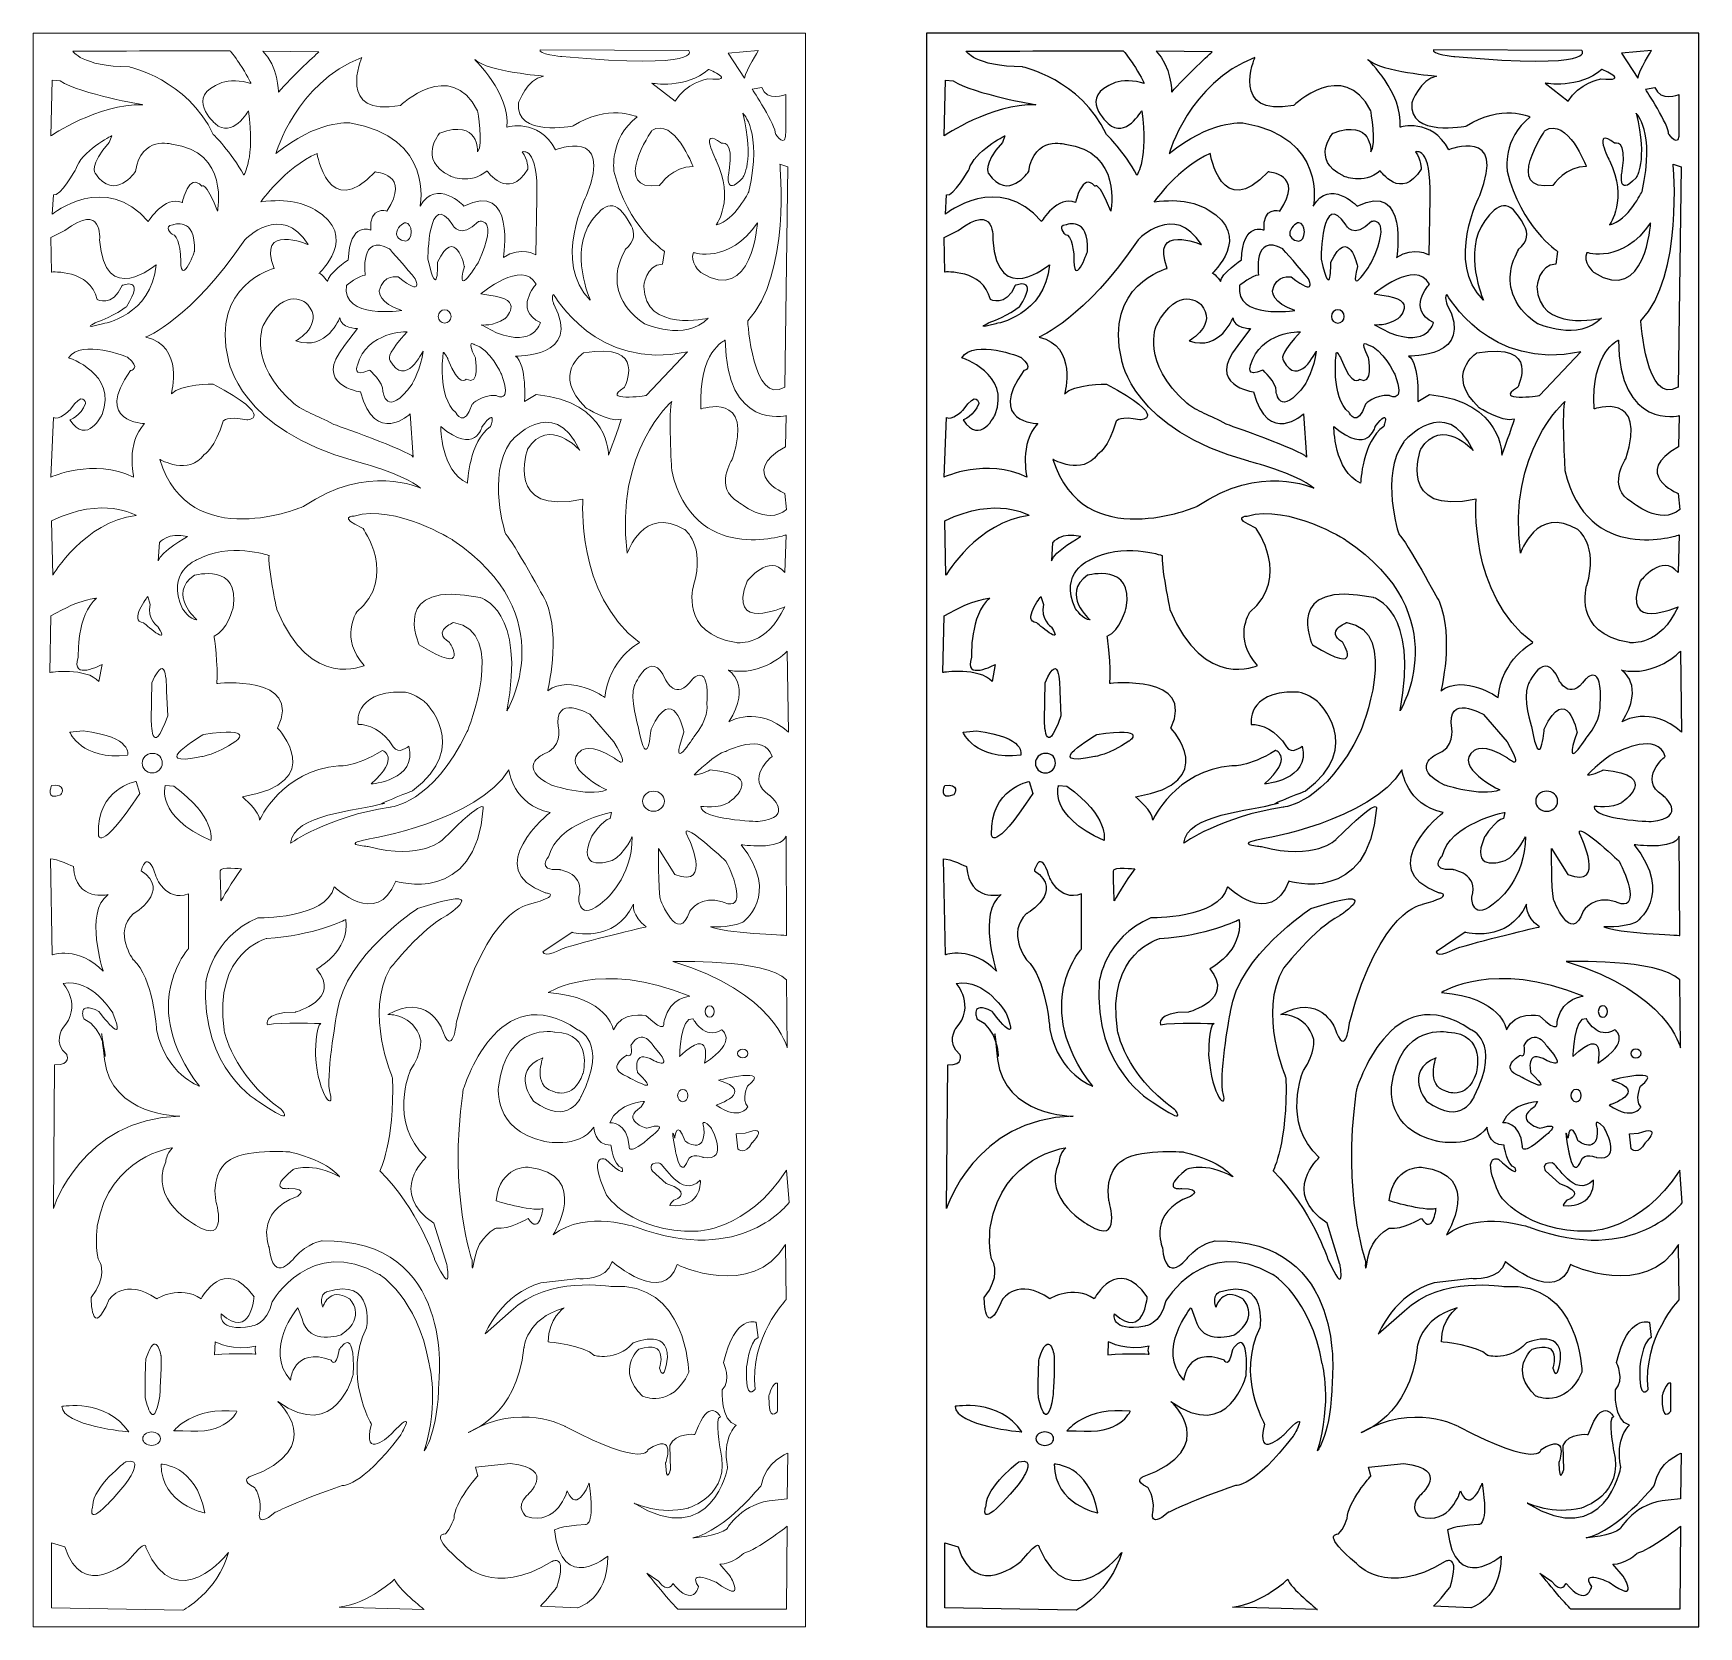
# Model space of a CAD drawing. Header units: centimetres. Extents: x -9.3 to 9.6, y -13.3 to 4.8.
import ezdxf

# ---------------------------------------------------------------- set-up
doc = ezdxf.new("R2010")
doc.units = ezdxf.units.CM
doc.header["$MEASUREMENT"] = 0
doc.layers.add('layer 1', color=7, linetype='Continuous')

msp = doc.modelspace()

# ---------------------------------------------------------------- linework, layer by layer
at = {"layer": 'layer 1', "color": 177, "lineweight": 9}
for points, knots in [([(-9.3196, 4.81075), (-9.3196, 4.81075), (-0.55213, 4.81075), (-0.55213, 4.81075), (-0.55213, 4.81075), (-0.55213, 4.81075), (-0.55213, -13.28382), (-0.55213, -13.28382), (-0.55213, -13.28382), (-0.55213, -13.28382), (-9.3196, -13.28382), (-9.3196, -13.28382), (-9.3196, -13.28382), (-9.3196, -13.28382), (-9.3196, 4.81075), (-9.3196, 4.81075)], [0, 0, 0, 0, 0.2, 0.2, 0.2, 0.2, 0.4, 0.4, 0.4, 0.4, 0.6, 0.6, 0.6, 0.6, 1, 1, 1, 1]), ([(-8.87073, 4.60844), (-8.87073, 4.60844), (-8.77409, 4.43566), (-8.22872, 4.42877), (-8.22872, 4.42877), (-8.22872, 4.42877), (-7.57292, 4.29054), (-7.27607, 3.66166), (-7.27607, 3.66166), (-7.27607, 3.66166), (-7.06897, 3.46123), (-6.93091, 3.19862), (-6.93091, 3.19862), (-6.93091, 3.19862), (-6.79975, 3.39212), (-6.87568, 3.93117), (-6.87568, 3.93117), (-6.87568, 3.93117), (-7.06206, 3.60637), (-7.25537, 3.78604), (-7.25537, 3.78604), (-7.25537, 3.78604), (-7.61774, 4.09413), (-7.17723, 4.25061), (-7.17723, 4.25061), (-7.09707, 4.27908), (-6.96251, 4.27612), (-6.84807, 4.24216), (-6.84807, 4.24216), (-6.84807, 4.24216), (-6.89861, 4.35357), (-6.97412, 4.46168), (-6.97412, 4.46168), (-6.99676, 4.4941), (-7.07854, 4.61259), (-7.08814, 4.61256), (-7.08814, 4.61256), (-7.44486, 4.61147), (-8.87073, 4.60844), (-8.87073, 4.60844)], [0, 0, 0, 0, 0.09090909, 0.09090909, 0.09090909, 0.09090909, 0.18181818, 0.18181818, 0.18181818, 0.18181818, 0.27272727, 0.27272727, 0.27272727, 0.27272727, 0.36363636, 0.36363636, 0.36363636, 0.36363636, 0.45454545, 0.45454545, 0.45454545, 0.45454545, 0.54545455, 0.54545455, 0.54545455, 0.54545455, 0.63636364, 0.63636364, 0.63636364, 0.63636364, 0.72727273, 0.72727273, 0.72727273, 0.72727273, 0.81818182, 0.81818182, 0.81818182, 0.81818182, 1, 1, 1, 1]), ([(-6.71388, 4.60751), (-6.71388, 4.60751), (-6.07765, 4.59923), (-6.07765, 4.59923), (-6.07765, 4.59923), (-6.07765, 4.59923), (-6.38949, 4.31642), (-6.53566, 4.14089), (-6.53566, 4.14089), (-6.53566, 4.14089), (-6.53847, 4.44173), (-6.71388, 4.60751)], [0, 0, 0, 0, 0.25, 0.25, 0.25, 0.25, 0.5, 0.5, 0.5, 0.5, 1, 1, 1, 1]), ([(-3.56346, 4.62421), (-3.56346, 4.62421), (-1.87758, 4.61445), (-1.87758, 4.61445), (-1.87758, 4.61445), (-1.87758, 4.61445), (-1.68267, 4.39992), (-3.31983, 4.54618), (-3.31983, 4.54618), (-3.31983, 4.54618), (-3.60244, 4.57545), (-3.56346, 4.62421)], [0, 0, 0, 0, 0.25, 0.25, 0.25, 0.25, 0.5, 0.5, 0.5, 0.5, 1, 1, 1, 1]), ([(-1.4293, 4.58386), (-1.4293, 4.58386), (-1.08822, 4.61445), (-1.08822, 4.61445), (-1.08822, 4.61445), (-1.08822, 4.61445), (-1.22465, 4.39858), (-1.24415, 4.30107), (-1.24415, 4.30107), (-1.24415, 4.30107), (-1.4293, 4.58386), (-1.4293, 4.58386)], [0, 0, 0, 0, 0.25, 0.25, 0.25, 0.25, 0.5, 0.5, 0.5, 0.5, 1, 1, 1, 1]), ([(-6.5649, 3.44424), (-6.5649, 3.44424), (-6.34076, 4.24388), (-5.5904, 4.53645), (-5.5904, 4.53645), (-5.5904, 4.53645), (-5.88275, 3.85382), (-5.15187, 3.99034), (-5.15187, 3.99034), (-5.15187, 3.99034), (-4.58667, 4.53645), (-4.27484, 3.93183), (-4.27484, 3.93183), (-4.27484, 3.93183), (-4.20662, 3.54177), (-4.27484, 3.46375), (-4.27484, 3.46375), (-4.27484, 3.46375), (-4.25534, 3.84407), (-4.70362, 3.6783), (-4.70362, 3.6783), (-4.70362, 3.6783), (-4.96673, 3.37599), (-4.58667, 3.1907), (-4.58667, 3.1907), (-4.58667, 3.1907), (-4.36255, 3.08343), (-4.16765, 3.24921), (-4.16765, 3.24921), (-4.16765, 3.24921), (-3.92831, 2.89815), (-3.70417, 3.26871), (-3.70417, 3.26871), (-3.70417, 3.26871), (-3.69988, 3.37599), (-3.7681, 3.46375), (-3.7681, 3.46375), (-3.7681, 3.46375), (-3.58294, 3.54177), (-3.60244, 2.93716), (-3.60244, 2.93716), (-3.60244, 2.93716), (-3.61218, 2.29354), (-3.61218, 2.29354), (-3.61218, 2.29354), (-3.61218, 2.29354), (-3.77784, 2.40081), (-3.98248, 2.26428), (-3.98248, 2.26428), (-3.98248, 2.26428), (-3.8363, 3.14193), (-4.43076, 2.84939), (-4.43076, 2.84939), (-4.43076, 2.84939), (-4.74259, 3.17119), (-4.92774, 2.84939), (-4.92774, 2.84939), (-4.92774, 2.84939), (-4.76208, 3.62953), (-5.72682, 3.79532), (-5.72682, 3.79532), (-5.72682, 3.79532), (-6.10688, 3.82456), (-6.5649, 3.44424)], [0, 0, 0, 0, 0.05882353, 0.05882353, 0.05882353, 0.05882353, 0.11764706, 0.11764706, 0.11764706, 0.11764706, 0.17647059, 0.17647059, 0.17647059, 0.17647059, 0.23529412, 0.23529412, 0.23529412, 0.23529412, 0.29411765, 0.29411765, 0.29411765, 0.29411765, 0.35294118, 0.35294118, 0.35294118, 0.35294118, 0.41176471, 0.41176471, 0.41176471, 0.41176471, 0.47058824, 0.47058824, 0.47058824, 0.47058824, 0.52941176, 0.52941176, 0.52941176, 0.52941176, 0.58823529, 0.58823529, 0.58823529, 0.58823529, 0.64705882, 0.64705882, 0.64705882, 0.64705882, 0.70588235, 0.70588235, 0.70588235, 0.70588235, 0.76470588, 0.76470588, 0.76470588, 0.76470588, 0.82352941, 0.82352941, 0.82352941, 0.82352941, 0.88235294, 0.88235294, 0.88235294, 0.88235294, 1, 1, 1, 1]), ([(-1.65681, 1.57455), (-1.65681, 1.57455), (-2.37475, 1.40869), (-2.38856, 1.93392), (-2.38856, 1.93392), (-2.38856, 1.93392), (-2.36785, 2.18271), (-2.17455, 2.18962), (-2.17455, 2.18962), (-2.17455, 2.18962), (-2.15384, 2.33475), (-2.15384, 2.33475), (-2.15384, 2.33475), (-2.15384, 2.33475), (-2.57495, 2.61118), (-2.72682, 3.247), (-2.72682, 3.247), (-2.72682, 3.247), (-2.78203, 3.61327), (-2.46448, 3.86207), (-2.46448, 3.86207), (-2.46448, 3.86207), (-2.79584, 4.0141), (-3.18934, 3.75841), (-3.18934, 3.75841), (-3.18934, 3.75841), (-3.85205, 3.62709), (-3.81064, 4.02101), (-3.81064, 4.02101), (-3.81064, 4.02101), (-3.71398, 4.29054), (-3.52759, 4.3251), (-3.52759, 4.3251), (-3.52759, 4.3251), (-4.14889, 4.37347), (-4.30766, 4.51169), (-4.30766, 4.51169), (-4.30766, 4.51169), (-3.90728, 4.13159), (-3.94178, 3.74459), (-3.94178, 3.74459), (-3.94178, 3.74459), (-3.58972, 3.85516), (-3.38953, 3.48887), (-3.38953, 3.48887), (-3.38953, 3.48887), (-2.72682, 3.7515), (-3.03747, 2.97056), (-3.03747, 2.97056), (-3.03747, 2.97056), (-3.43095, 2.20345), (-2.99605, 1.78187), (-2.99605, 1.78187), (-2.99605, 1.78187), (-3.23778, 2.33363), (-2.98084, 2.67973), (-2.98084, 2.67973), (-2.83447, 2.87689), (-2.70993, 2.96195), (-2.53187, 2.62833), (-2.53187, 2.62833), (-2.48729, 2.5448), (-2.48529, 2.44803), (-2.6005, 2.35632), (-2.6005, 2.35632), (-2.57487, 2.37672), (-2.65411, 2.27426), (-2.68111, 2.13848), (-2.68111, 2.13848), (-2.71228, 1.98169), (-2.69743, 1.7275), (-2.38165, 1.51237), (-2.38165, 1.51237), (-2.38165, 1.51237), (-1.91913, 1.30503), (-1.65681, 1.57455)], [0, 0, 0, 0, 0.05, 0.05, 0.05, 0.05, 0.1, 0.1, 0.1, 0.1, 0.15, 0.15, 0.15, 0.15, 0.2, 0.2, 0.2, 0.2, 0.25, 0.25, 0.25, 0.25, 0.3, 0.3, 0.3, 0.3, 0.35, 0.35, 0.35, 0.35, 0.4, 0.4, 0.4, 0.4, 0.45, 0.45, 0.45, 0.45, 0.5, 0.5, 0.5, 0.5, 0.55, 0.55, 0.55, 0.55, 0.6, 0.6, 0.6, 0.6, 0.65, 0.65, 0.65, 0.65, 0.7, 0.7, 0.7, 0.7, 0.75, 0.75, 0.75, 0.75, 0.8, 0.8, 0.8, 0.8, 0.85, 0.85, 0.85, 0.85, 0.9, 0.9, 0.9, 0.9, 1, 1, 1, 1]), ([(-2.2966, 4.24388), (-2.2966, 4.24388), (-1.90681, 4.17563), (-1.65344, 4.39992), (-1.65344, 4.39992), (-1.65344, 4.39992), (-1.31235, 4.26339), (-1.66318, 4.29265), (-1.66318, 4.29265), (-1.66318, 4.29265), (-1.91655, 4.24388), (-2.03349, 4.0391), (-2.03349, 4.0391), (-2.03349, 4.0391), (-2.2966, 4.24388), (-2.2966, 4.24388)], [0, 0, 0, 0, 0.2, 0.2, 0.2, 0.2, 0.4, 0.4, 0.4, 0.4, 0.6, 0.6, 0.6, 0.6, 1, 1, 1, 1]), ([(-9.10544, 4.27672), (-9.10544, 4.27672), (-9.11925, 3.64783), (-9.11925, 3.64783), (-9.11925, 3.64783), (-9.11925, 3.64783), (-8.5877, 4.0072), (-8.07684, 4.00029), (-8.07684, 4.00029), (-8.07684, 4.00029), (-8.77409, 4.11776), (-9.0157, 4.26981), (-9.0157, 4.26981), (-9.0157, 4.26981), (-9.10544, 4.27672), (-9.10544, 4.27672)], [0, 0, 0, 0, 0.2, 0.2, 0.2, 0.2, 0.4, 0.4, 0.4, 0.4, 0.6, 0.6, 0.6, 0.6, 1, 1, 1, 1]), ([(-1.15644, 4.17563), (-1.15644, 4.17563), (-0.88358, 3.75629), (-0.89333, 3.66853), (-0.89333, 3.66853), (-0.89333, 3.66853), (-0.76664, 3.4735), (-0.77638, 3.70754), (-0.77638, 3.70754), (-0.77638, 3.70754), (-0.77638, 4.11712), (-0.77638, 4.11712), (-0.77638, 4.11712), (-0.77638, 4.11712), (-0.99077, 4.02935), (-1.04925, 4.19513), (-1.04925, 4.19513), (-1.04925, 4.19513), (-1.15644, 4.17563), (-1.15644, 4.17563)], [0, 0, 0, 0, 0.16666667, 0.16666667, 0.16666667, 0.16666667, 0.33333333, 0.33333333, 0.33333333, 0.33333333, 0.5, 0.5, 0.5, 0.5, 0.66666667, 0.66666667, 0.66666667, 0.66666667, 1, 1, 1, 1]), ([(-1.82884, 3.29797), (-1.82884, 3.29797), (-2.04324, 3.86357), (-2.2966, 3.70754), (-2.2966, 3.70754), (-2.2966, 3.70754), (-2.77411, 3.00541), (-2.2089, 3.08343), (-2.2089, 3.08343), (-2.2089, 3.08343), (-2.05298, 3.30772), (-1.82884, 3.29797)], [0, 0, 0, 0, 0.25, 0.25, 0.25, 0.25, 0.5, 0.5, 0.5, 0.5, 1, 1, 1, 1]), ([(-1.56573, 2.63486), (-1.56573, 2.63486), (-1.35133, 2.92741), (-1.56573, 3.36623), (-1.56573, 3.36623), (-1.56573, 3.36623), (-1.77037, 3.76606), (-1.50725, 3.56127), (-1.50725, 3.56127), (-1.50725, 3.56127), (-1.36108, 3.61978), (-1.41955, 3.24921), (-1.41955, 3.24921), (-1.41955, 3.24921), (-1.48777, 2.92741), (-1.26364, 3.17119), (-1.26364, 3.17119), (-1.26364, 3.17119), (-1.12721, 3.35648), (-1.26364, 3.90259), (-1.26364, 3.90259), (-1.26364, 3.90259), (-1.0395, 3.70754), (-1.19542, 3.01517), (-1.19542, 3.01517), (-1.19542, 3.01517), (-1.35133, 2.68361), (-1.56573, 2.63486)], [0, 0, 0, 0, 0.125, 0.125, 0.125, 0.125, 0.25, 0.25, 0.25, 0.25, 0.375, 0.375, 0.375, 0.375, 0.5, 0.5, 0.5, 0.5, 0.625, 0.625, 0.625, 0.625, 0.75, 0.75, 0.75, 0.75, 1, 1, 1, 1]), ([(-8.42892, 3.64783), (-8.42892, 3.64783), (-8.78099, 3.46815), (-8.83622, 3.26773), (-8.83622, 3.26773), (-8.83622, 3.26773), (-9.0157, 2.94981), (-9.09164, 2.97747), (-9.09164, 2.97747), (-9.09164, 2.97747), (-9.10544, 2.75631), (-9.10544, 2.75631), (-9.10544, 2.75631), (-9.10544, 2.75631), (-8.49795, 3.247), (-8.01472, 2.6734), (-8.01472, 2.6734), (-8.01472, 2.6734), (-7.82833, 2.97747), (-7.62814, 2.88763), (-7.62814, 2.88763), (-7.62814, 2.88763), (-7.5522, 3.24009), (-7.40723, 3.07422), (-7.40723, 3.07422), (-7.40723, 3.07422), (-7.36582, 3.14334), (-7.22775, 2.79088), (-7.22775, 2.79088), (-7.22775, 2.79088), (-7.08968, 3.47506), (-7.7455, 3.55108), (-7.7455, 3.55108), (-7.7455, 3.55108), (-8.09757, 3.65475), (-8.15969, 3.24009), (-8.15969, 3.24009), (-8.15969, 3.24009), (-8.3944, 2.89454), (-8.6153, 3.21935), (-8.6153, 3.21935), (-8.6153, 3.21935), (-8.69125, 3.3161), (-8.45654, 3.57181), (-8.45654, 3.57181), (-8.45654, 3.57181), (-8.42892, 3.64783), (-8.42892, 3.64783)], [0, 0, 0, 0, 0.07692308, 0.07692308, 0.07692308, 0.07692308, 0.15384615, 0.15384615, 0.15384615, 0.15384615, 0.23076923, 0.23076923, 0.23076923, 0.23076923, 0.30769231, 0.30769231, 0.30769231, 0.30769231, 0.38461538, 0.38461538, 0.38461538, 0.38461538, 0.46153846, 0.46153846, 0.46153846, 0.46153846, 0.53846154, 0.53846154, 0.53846154, 0.53846154, 0.61538462, 0.61538462, 0.61538462, 0.61538462, 0.69230769, 0.69230769, 0.69230769, 0.69230769, 0.76923077, 0.76923077, 0.76923077, 0.76923077, 0.84615385, 0.84615385, 0.84615385, 0.84615385, 1, 1, 1, 1]), ([(-6.07694, 2.08349), (-6.07694, 2.08349), (-5.607, 2.50762), (-6.12051, 2.80731), (-6.12051, 2.80731), (-6.24199, 2.87819), (-6.42134, 2.93904), (-6.7361, 2.89625), (-6.7361, 2.89625), (-6.7361, 2.89625), (-6.45856, 3.29219), (-6.09776, 3.44502), (-6.09776, 3.44502), (-6.09776, 3.44502), (-5.97287, 2.66701), (-5.43861, 3.23663), (-5.43861, 3.23663), (-5.43861, 3.23663), (-5.02231, 3.21579), (-5.30679, 2.79206), (-5.30679, 2.79206), (-5.30679, 2.79206), (-5.508, 2.85457), (-5.48718, 2.5767), (-5.48718, 2.5767), (-5.48718, 2.5767), (-5.73003, 2.6809), (-5.74391, 2.23633), (-5.74391, 2.23633), (-5.74391, 2.23633), (-5.97981, 2.07655), (-5.97981, 1.9932), (-5.97981, 1.9932), (-5.97981, 1.9932), (-6.07001, 2.11129), (-6.07694, 2.08349)], [0, 0, 0, 0, 0.1, 0.1, 0.1, 0.1, 0.2, 0.2, 0.2, 0.2, 0.3, 0.3, 0.3, 0.3, 0.4, 0.4, 0.4, 0.4, 0.5, 0.5, 0.5, 0.5, 0.6, 0.6, 0.6, 0.6, 0.7, 0.7, 0.7, 0.7, 0.8, 0.8, 0.8, 0.8, 1, 1, 1, 1]), ([(-0.84222, 3.32302), (-0.84222, 3.32302), (-0.71796, 2.05832), (-1.2081, 1.54692), (-1.2081, 1.54692), (-1.2081, 1.54692), (-1.15287, 0.57248), (-0.787, 0.79362), (-0.787, 0.79362), (-0.787, 0.79362), (-0.75248, 3.29537), (-0.75248, 3.29537), (-0.75248, 3.29537), (-0.75248, 3.29537), (-0.84222, 3.32302), (-0.84222, 3.32302)], [0, 0, 0, 0, 0.2, 0.2, 0.2, 0.2, 0.4, 0.4, 0.4, 0.4, 0.6, 0.6, 0.6, 0.6, 1, 1, 1, 1]), ([(-4.83922, 2.24491), (-4.83922, 2.24491), (-4.83922, 3.0604), (-4.55619, 2.63194), (-4.55619, 2.63194), (-4.55619, 2.63194), (-4.47335, 2.46606), (-4.26625, 2.6734), (-4.26625, 2.6734), (-4.26625, 2.6734), (-4.02463, 2.74249), (-4.26625, 2.21036), (-4.26625, 2.21036), (-4.26625, 2.21036), (-4.53547, 1.76806), (-4.42502, 2.16199), (-4.42502, 2.16199), (-4.42502, 2.16199), (-4.52857, 2.63884), (-4.72878, 2.21036), (-4.72878, 2.21036), (-4.72878, 2.21036), (-4.72187, 1.74042), (-4.83922, 2.24491)], [0, 0, 0, 0, 0.14285714, 0.14285714, 0.14285714, 0.14285714, 0.28571429, 0.28571429, 0.28571429, 0.28571429, 0.42857143, 0.42857143, 0.42857143, 0.42857143, 0.57142857, 0.57142857, 0.57142857, 0.57142857, 0.71428571, 0.71428571, 0.71428571, 0.71428571, 1, 1, 1, 1]), ([(-9.11925, 2.49371), (-9.11925, 2.49371), (-9.11235, 2.09978), (-9.11235, 2.09978), (-9.11235, 2.09978), (-9.11235, 2.09978), (-8.67744, 2.13434), (-8.5946, 1.7888), (-8.5946, 1.7888), (-8.5946, 1.7888), (-8.42202, 1.69205), (-8.31157, 1.94775), (-8.31157, 1.94775), (-8.31157, 1.94775), (-8.03544, 2.05832), (-8.26324, 1.70587), (-8.26324, 1.70587), (-8.26324, 1.70587), (-8.40822, 1.5953), (-8.6084, 1.52618), (-8.6084, 1.52618), (-8.6084, 1.52618), (-8.8017, 1.43633), (-8.53246, 1.51237), (-8.53246, 1.51237), (-8.53246, 1.51237), (-7.9733, 1.60221), (-7.92498, 2.18271), (-7.92498, 2.18271), (-7.92498, 2.18271), (-8.51176, 1.68512), (-8.56698, 2.46606), (-8.56698, 2.46606), (-8.56698, 2.46606), (-8.52556, 2.90836), (-8.96047, 2.56973), (-8.96047, 2.56973), (-8.96047, 2.56973), (-9.11925, 2.49371), (-9.11925, 2.49371)], [0, 0, 0, 0, 0.09090909, 0.09090909, 0.09090909, 0.09090909, 0.18181818, 0.18181818, 0.18181818, 0.18181818, 0.27272727, 0.27272727, 0.27272727, 0.27272727, 0.36363636, 0.36363636, 0.36363636, 0.36363636, 0.45454545, 0.45454545, 0.45454545, 0.45454545, 0.54545455, 0.54545455, 0.54545455, 0.54545455, 0.63636364, 0.63636364, 0.63636364, 0.63636364, 0.72727273, 0.72727273, 0.72727273, 0.72727273, 0.81818182, 0.81818182, 0.81818182, 0.81818182, 1, 1, 1, 1]), ([(-8.04234, 1.36031), (-8.04234, 1.36031), (-7.52458, 1.56764), (-6.9171, 2.46606), (-6.9171, 2.46606), (-6.9171, 2.46606), (-6.5029, 2.90144), (-6.19917, 2.41077), (-6.19917, 2.41077), (-6.19917, 2.41077), (-6.78593, 2.65956), (-6.58575, 2.14125), (-6.58575, 2.14125), (-6.58575, 2.14125), (-7.31059, 1.95466), (-7.10348, 1.0977), (-7.10348, 1.0977), (-7.10348, 1.0977), (-6.97923, 0.30986), (-5.6607, -0.04951), (-5.6607, -0.04951), (-5.6607, -0.04951), (-5.11534, -0.18772), (-4.92206, -0.35358), (-4.92206, -0.35358), (-4.92206, -0.35358), (-5.53644, -0.07024), (-6.24748, -0.56092), (-6.24748, -0.56092), (-6.24748, -0.56092), (-7.5453, -1.1207), (-7.88356, -0.02877), (-7.88356, -0.02877), (-7.88356, -0.02877), (-7.5522, -0.21537), (-7.37962, 0.02652), (-7.37962, 0.02652), (-7.37962, 0.02652), (-7.24846, 0.10254), (-7.16562, 0.40661), (-7.16562, 0.40661), (-7.16562, 0.40661), (-7.1173, 0.46881), (-6.8964, 0.42044), (-6.8964, 0.42044), (-6.8964, 0.42044), (-6.54433, 0.43427), (-7.27607, 0.82818), (-7.27607, 0.82818), (-7.27607, 0.82818), (-7.64885, 0.82818), (-7.7524, 0.71761), (-7.7524, 0.71761), (-7.7524, 0.71761), (-7.60053, 1.26356), (-8.04234, 1.36031)], [0, 0, 0, 0, 0.06666667, 0.06666667, 0.06666667, 0.06666667, 0.13333333, 0.13333333, 0.13333333, 0.13333333, 0.2, 0.2, 0.2, 0.2, 0.26666667, 0.26666667, 0.26666667, 0.26666667, 0.33333333, 0.33333333, 0.33333333, 0.33333333, 0.4, 0.4, 0.4, 0.4, 0.46666667, 0.46666667, 0.46666667, 0.46666667, 0.53333333, 0.53333333, 0.53333333, 0.53333333, 0.6, 0.6, 0.6, 0.6, 0.66666667, 0.66666667, 0.66666667, 0.66666667, 0.73333333, 0.73333333, 0.73333333, 0.73333333, 0.8, 0.8, 0.8, 0.8, 0.86666667, 0.86666667, 0.86666667, 0.86666667, 1, 1, 1, 1]), ([(-7.7343, 2.63486), (-7.7343, 2.63486), (-7.47118, 2.74212), (-7.49067, 2.33255), (-7.49067, 2.33255), (-7.49067, 2.33255), (-7.65634, 1.87421), (-7.64659, 2.29354), (-7.64659, 2.29354), (-7.64659, 2.29354), (-7.66608, 2.52759), (-7.74404, 2.52759), (-7.74404, 2.52759), (-7.74404, 2.52759), (-7.85124, 2.6251), (-7.7343, 2.63486)], [0, 0, 0, 0, 0.2, 0.2, 0.2, 0.2, 0.4, 0.4, 0.4, 0.4, 0.6, 0.6, 0.6, 0.6, 1, 1, 1, 1]), ([(-5.09169, 2.66006), (-5.0572, 2.66006), (-5.02924, 2.61341), (-5.02924, 2.55587), (-5.02924, 2.55587), (-5.02924, 2.49832), (-5.0572, 2.45166), (-5.09169, 2.45166), (-5.09169, 2.45166), (-5.12618, 2.45166), (-5.19577, 2.47747), (-5.19577, 2.53503), (-5.19577, 2.53503), (-5.19577, 2.59257), (-5.12618, 2.66006), (-5.09169, 2.66006)], [0, 0, 0, 0, 0.2, 0.2, 0.2, 0.2, 0.4, 0.4, 0.4, 0.4, 0.6, 0.6, 0.6, 0.6, 1, 1, 1, 1]), ([(-1.82248, 2.32093), (-1.82248, 2.32093), (-1.42209, 2.18271), (-1.09764, 2.65956), (-1.09764, 2.65956), (-1.09764, 2.65956), (-1.15287, 1.72659), (-1.73964, 2.09287), (-1.73964, 2.09287), (-1.73964, 2.09287), (-1.87771, 2.21727), (-1.82248, 2.32093)], [0, 0, 0, 0, 0.25, 0.25, 0.25, 0.25, 0.5, 0.5, 0.5, 0.5, 1, 1, 1, 1]), ([(-5.13605, 1.6644), (-5.13605, 1.6644), (-5.81948, 1.55383), (-5.76425, 1.94775), (-5.76425, 1.94775), (-5.76425, 1.94775), (-5.61928, 2.06524), (-5.55024, 2.06524), (-5.55024, 2.06524), (-5.55024, 2.06524), (-5.61928, 2.54899), (-5.27411, 2.3624), (-5.27411, 2.3624), (-5.27411, 2.3624), (-5.06011, 2.12052), (-4.98419, 2.02377), (-4.98419, 2.02377), (-4.98419, 2.02377), (-4.87374, 1.80262), (-5.17747, 2.0445), (-5.17747, 2.0445), (-5.17747, 2.0445), (-5.35006, 2.07905), (-5.39148, 1.88555), (-5.39148, 1.88555), (-5.39148, 1.88555), (-5.39838, 1.74042), (-5.13605, 1.6644)], [0, 0, 0, 0, 0.125, 0.125, 0.125, 0.125, 0.25, 0.25, 0.25, 0.25, 0.375, 0.375, 0.375, 0.375, 0.5, 0.5, 0.5, 0.5, 0.625, 0.625, 0.625, 0.625, 0.75, 0.75, 0.75, 0.75, 1, 1, 1, 1]), ([(-4.23864, 1.851), (-4.23864, 1.851), (-3.76921, 2.25168), (-3.61043, 1.96143), (-3.61043, 1.96143), (-3.61043, 1.96143), (-3.87276, 1.6713), (-3.56212, 1.52618), (-3.56212, 1.52618), (-3.56212, 1.52618), (-3.62446, 1.24283), (-4.05936, 1.40869), (-4.05936, 1.40869), (-4.05936, 1.40869), (-4.23174, 1.49854), (-4.23174, 1.49854), (-4.23174, 1.49854), (-4.23174, 1.49854), (-4.09367, 1.4845), (-3.9694, 1.56743), (-3.9694, 1.56743), (-3.9694, 1.56743), (-3.71398, 1.7888), (-4.14889, 1.83717), (-4.14889, 1.83717), (-4.14889, 1.83717), (-4.23864, 1.851), (-4.23864, 1.851)], [0, 0, 0, 0, 0.125, 0.125, 0.125, 0.125, 0.25, 0.25, 0.25, 0.25, 0.375, 0.375, 0.375, 0.375, 0.5, 0.5, 0.5, 0.5, 0.625, 0.625, 0.625, 0.625, 0.75, 0.75, 0.75, 0.75, 1, 1, 1, 1]), ([(-6.33723, 1.31886), (-6.33723, 1.31886), (-6.00586, 1.50546), (-6.20607, 1.7335), (-6.20607, 1.7335), (-6.20607, 1.7335), (-6.45458, 1.97538), (-6.71, 1.49162), (-6.71, 1.49162), (-6.71, 1.49162), (-6.8925, 1.0708), (-6.36367, 0.61111), (-6.36367, 0.61111), (-6.25019, 0.51245), (-6.10395, 0.47828), (-5.91612, 0.37206), (-5.91612, 0.37206), (-5.91612, 0.37206), (-5.05322, 0.06798), (-5.0049, -0.00113), (-5.0049, -0.00113), (-5.0049, -0.00113), (-5.03941, 0.48955), (-5.03941, 0.48955), (-5.03941, 0.48955), (-5.03941, 0.48955), (-5.43979, 0.11636), (-5.60548, 0.73834), (-5.60548, 0.73834), (-5.60548, 0.73834), (-6.15774, 0.81436), (-5.78497, 1.26356), (-5.78497, 1.26356), (-5.78497, 1.26356), (-5.63999, 1.45708), (-5.63999, 1.45708), (-5.63999, 1.45708), (-5.63999, 1.45708), (-5.83329, 1.46398), (-5.84019, 1.58146), (-5.84019, 1.58146), (-5.84019, 1.58146), (-5.98516, 1.19445), (-6.33723, 1.31886)], [0, 0, 0, 0, 0.08333333, 0.08333333, 0.08333333, 0.08333333, 0.16666667, 0.16666667, 0.16666667, 0.16666667, 0.25, 0.25, 0.25, 0.25, 0.33333333, 0.33333333, 0.33333333, 0.33333333, 0.41666667, 0.41666667, 0.41666667, 0.41666667, 0.5, 0.5, 0.5, 0.5, 0.58333333, 0.58333333, 0.58333333, 0.58333333, 0.66666667, 0.66666667, 0.66666667, 0.66666667, 0.75, 0.75, 0.75, 0.75, 0.83333333, 0.83333333, 0.83333333, 0.83333333, 1, 1, 1, 1]), ([(-3.41024, 1.84409), (-3.41024, 1.84409), (-2.92701, 0.9664), (-1.89152, 1.19445), (-1.89152, 1.19445), (-1.89152, 1.19445), (-2.36094, 0.69686), (-2.36094, 0.69686), (-2.36094, 0.69686), (-2.36094, 0.69686), (-2.89249, 0.62086), (-2.60946, 0.78671), (-2.60946, 0.78671), (-2.60946, 0.78671), (-2.33333, 1.31194), (-3.07198, 1.18064), (-3.07198, 1.18064), (-3.07198, 1.18064), (-3.44476, 0.93875), (-3.04437, 0.55865), (-3.04437, 0.55865), (-3.04437, 0.55865), (-2.79584, 0.39279), (-2.64398, 0.42736), (-2.64398, 0.42736), (-2.64398, 0.42736), (-2.74062, 0.13708), (-2.78894, 0.01961), (-2.78894, 0.01961), (-2.78894, 0.01961), (-2.76824, 0.62086), (-3.61043, 0.71069), (-3.61043, 0.71069), (-3.61043, 0.71069), (-3.7416, 0.62777), (-3.7416, 0.62777), (-3.7416, 0.62777), (-3.7416, 0.62777), (-3.71398, 1.04933), (-3.84515, 1.14608), (-3.84515, 1.14608), (-3.84515, 1.14608), (-3.07889, 1.11843), (-3.41024, 1.7335), (-3.41024, 1.7335), (-3.41024, 1.7335), (-3.44476, 1.83717), (-3.41024, 1.84409)], [0, 0, 0, 0, 0.07692308, 0.07692308, 0.07692308, 0.07692308, 0.15384615, 0.15384615, 0.15384615, 0.15384615, 0.23076923, 0.23076923, 0.23076923, 0.23076923, 0.30769231, 0.30769231, 0.30769231, 0.30769231, 0.38461538, 0.38461538, 0.38461538, 0.38461538, 0.46153846, 0.46153846, 0.46153846, 0.46153846, 0.53846154, 0.53846154, 0.53846154, 0.53846154, 0.61538462, 0.61538462, 0.61538462, 0.61538462, 0.69230769, 0.69230769, 0.69230769, 0.69230769, 0.76923077, 0.76923077, 0.76923077, 0.76923077, 0.84615385, 0.84615385, 0.84615385, 0.84615385, 1, 1, 1, 1]), ([(-4.64939, 1.6713), (-4.60935, 1.6713), (-4.5769, 1.63727), (-4.5769, 1.5953), (-4.5769, 1.5953), (-4.5769, 1.5533), (-4.60935, 1.51927), (-4.64939, 1.51927), (-4.64939, 1.51927), (-4.68941, 1.51927), (-4.72187, 1.5533), (-4.72187, 1.5953), (-4.72187, 1.5953), (-4.72187, 1.63727), (-4.68941, 1.6713), (-4.64939, 1.6713)], [0, 0, 0, 0, 0.2, 0.2, 0.2, 0.2, 0.4, 0.4, 0.4, 0.4, 0.6, 0.6, 0.6, 0.6, 1, 1, 1, 1]), ([(-8.91906, 1.12534), (-8.91906, 1.12534), (-8.35989, 0.94567), (-8.53937, 0.48264), (-8.53937, 0.48264), (-8.53937, 0.48264), (-8.70505, 0.12327), (-8.90525, 0.42044), (-8.90525, 0.42044), (-8.90525, 0.42044), (-8.78099, 0.46189), (-8.72577, 0.60702), (-8.72577, 0.60702), (-8.72577, 0.60702), (-8.74647, 0.76599), (-8.90525, 0.53102), (-8.90525, 0.53102), (-8.90525, 0.53102), (-9.0364, 0.40661), (-9.09164, 0.44808), (-9.09164, 0.44808), (-9.09164, 0.44808), (-9.11925, -0.22919), (-9.11925, -0.22919), (-9.11925, -0.22919), (-9.11925, -0.22919), (-8.64292, -0.00804), (-8.1804, -0.22919), (-8.1804, -0.22919), (-8.1804, -0.22919), (-8.27015, 0.15782), (-8.05615, 0.37897), (-8.05615, 0.37897), (-8.05615, 0.37897), (-8.64292, 0.39279), (-8.21491, 0.98022), (-8.21491, 0.98022), (-8.21491, 0.98022), (-8.09066, 1.00096), (-8.24943, 1.13226), (-8.24943, 1.13226), (-8.24943, 1.13226), (-8.77409, 1.34649), (-8.91906, 1.12534)], [0, 0, 0, 0, 0.08333333, 0.08333333, 0.08333333, 0.08333333, 0.16666667, 0.16666667, 0.16666667, 0.16666667, 0.25, 0.25, 0.25, 0.25, 0.33333333, 0.33333333, 0.33333333, 0.33333333, 0.41666667, 0.41666667, 0.41666667, 0.41666667, 0.5, 0.5, 0.5, 0.5, 0.58333333, 0.58333333, 0.58333333, 0.58333333, 0.66666667, 0.66666667, 0.66666667, 0.66666667, 0.75, 0.75, 0.75, 0.75, 0.83333333, 0.83333333, 0.83333333, 0.83333333, 1, 1, 1, 1]), ([(-5.07392, 1.42252), (-5.07392, 1.42252), (-5.52954, 1.42943), (-5.63999, 1.04242), (-5.63999, 1.04242), (-5.63999, 1.04242), (-5.70223, 0.89048), (-5.50192, 0.98714), (-5.50192, 0.98714), (-5.50192, 0.98714), (-5.34333, 0.84859), (-5.35006, 0.74525), (-5.35006, 0.74525), (-5.35006, 0.74525), (-5.31554, 0.42044), (-5.0187, 0.82818), (-5.0187, 0.82818), (-5.0187, 0.82818), (-4.91516, 1.00787), (-4.89445, 1.20137), (-4.89445, 1.20137), (-4.89445, 1.20137), (-5.09942, 0.77673), (-5.26719, 1.0932), (-5.26719, 1.0932), (-5.2918, 1.1396), (-5.27919, 1.19083), (-5.07392, 1.42252)], [0, 0, 0, 0, 0.125, 0.125, 0.125, 0.125, 0.25, 0.25, 0.25, 0.25, 0.375, 0.375, 0.375, 0.375, 0.5, 0.5, 0.5, 0.5, 0.625, 0.625, 0.625, 0.625, 0.75, 0.75, 0.75, 0.75, 1, 1, 1, 1]), ([(-4.66664, 1.17372), (-4.66664, 1.17372), (-4.73568, 0.68305), (-4.52167, 0.50336), (-4.52167, 0.50336), (-4.52167, 0.50336), (-4.42502, 0.31677), (-4.33528, 0.60011), (-4.33528, 0.60011), (-4.33528, 0.60011), (-4.23174, 0.71069), (-4.06605, 0.69686), (-4.06605, 0.69686), (-4.06605, 0.69686), (-3.87276, 0.5932), (-4.00392, 0.93875), (-4.00392, 0.93875), (-4.00392, 0.93875), (-4.13509, 1.22901), (-4.31456, 1.27739), (-4.31456, 1.27739), (-4.31456, 1.27739), (-4.41122, 1.34649), (-4.30077, 1.12534), (-4.30077, 1.12534), (-4.30077, 1.12534), (-4.23864, 0.79362), (-4.40431, 0.88346), (-4.40431, 0.88346), (-4.40431, 0.88346), (-4.48715, 0.7798), (-4.61141, 1.11153), (-4.61141, 1.11153), (-4.61141, 1.11153), (-4.66664, 1.22209), (-4.66664, 1.17372)], [0, 0, 0, 0, 0.1, 0.1, 0.1, 0.1, 0.2, 0.2, 0.2, 0.2, 0.3, 0.3, 0.3, 0.3, 0.4, 0.4, 0.4, 0.4, 0.5, 0.5, 0.5, 0.5, 0.6, 0.6, 0.6, 0.6, 0.7, 0.7, 0.7, 0.7, 0.8, 0.8, 0.8, 0.8, 1, 1, 1, 1]), ([(-1.46351, 1.32576), (-1.46351, 1.32576), (-1.77416, 1.20137), (-1.73964, 0.54483), (-1.73964, 0.54483), (-1.73964, 0.54483), (-1.12525, 0.75907), (-1.38068, -0.02186), (-1.38068, -0.02186), (-1.38068, -0.02186), (-1.60158, -0.35358), (-1.31164, -0.51254), (-1.31164, -0.51254), (-1.31164, -0.51254), (-0.98718, -0.78898), (-0.76628, -0.59546), (-0.76628, -0.59546), (-0.76628, -0.59546), (-0.787, -0.41579), (-0.787, -0.41579), (-0.787, -0.41579), (-0.787, -0.41579), (-1.32544, -0.18772), (-0.78009, 0.11636), (-0.78009, 0.11636), (-0.78009, 0.11636), (-0.77318, 0.46881), (-0.77318, 0.46881), (-0.77318, 0.46881), (-0.77318, 0.46881), (-1.45661, 0.30295), (-1.46351, 1.32576)], [0, 0, 0, 0, 0.11111111, 0.11111111, 0.11111111, 0.11111111, 0.22222222, 0.22222222, 0.22222222, 0.22222222, 0.33333333, 0.33333333, 0.33333333, 0.33333333, 0.44444444, 0.44444444, 0.44444444, 0.44444444, 0.55555556, 0.55555556, 0.55555556, 0.55555556, 0.66666667, 0.66666667, 0.66666667, 0.66666667, 0.77777778, 0.77777778, 0.77777778, 0.77777778, 1, 1, 1, 1]), ([(-4.69425, 0.34442), (-4.69425, 0.34442), (-4.69425, -0.16008), (-4.3905, -0.29829), (-4.3905, -0.29829), (-4.3905, -0.29829), (-4.3698, 0.18546), (-4.12818, 0.34442), (-4.12818, 0.34442), (-4.12818, 0.34442), (-4.04534, 0.57939), (-4.22483, 0.34442), (-4.22483, 0.34442), (-4.22483, 0.34442), (-4.30077, 0.0127), (-4.69425, 0.34442)], [0, 0, 0, 0, 0.2, 0.2, 0.2, 0.2, 0.4, 0.4, 0.4, 0.4, 0.6, 0.6, 0.6, 0.6, 1, 1, 1, 1]), ([(-2.83036, -2.73094), (-2.83036, -2.73094), (-3.21004, -2.46141), (-3.47927, -2.65492), (-3.47927, -2.65492), (-3.47927, -2.65492), (-3.3274, -2.05367), (-3.49999, -1.63902), (-3.49999, -1.63902), (-3.49999, -1.63902), (-3.87276, -0.95484), (-3.9556, -0.87881), (-3.9556, -0.87881), (-3.9556, -0.87881), (-4.1765, -0.21537), (-3.90037, 0.17164), (-3.90037, 0.17164), (-3.90037, 0.17164), (-3.42405, 0.73143), (-3.1134, 0.07489), (-3.1134, 0.07489), (-3.1134, 0.07489), (-3.46547, 0.46881), (-3.70708, 0.08871), (-3.70708, 0.08871), (-3.70708, 0.08871), (-3.98322, -0.6784), (-3.07889, -0.47799), (-3.07889, -0.47799), (-3.07889, -0.47799), (-3.16863, -1.55609), (-2.43689, -2.10896), (-2.43689, -2.10896), (-2.43689, -2.10896), (-2.78894, -2.29555), (-2.83036, -2.73094)], [0, 0, 0, 0, 0.1, 0.1, 0.1, 0.1, 0.2, 0.2, 0.2, 0.2, 0.3, 0.3, 0.3, 0.3, 0.4, 0.4, 0.4, 0.4, 0.5, 0.5, 0.5, 0.5, 0.6, 0.6, 0.6, 0.6, 0.7, 0.7, 0.7, 0.7, 0.8, 0.8, 0.8, 0.8, 1, 1, 1, 1]), ([(-2.07101, 0.62777), (-2.07101, 0.62777), (-2.72682, 0.06798), (-2.57495, -1.09305), (-2.57495, -1.09305), (-2.57495, -1.09305), (-2.39546, -0.54708), (-1.92603, -0.82353), (-1.92603, -0.82353), (-1.92603, -0.82353), (-1.68441, -0.99629), (-1.82248, -1.45933), (-1.82248, -1.45933), (-1.82248, -1.45933), (-1.98817, -2.0053), (-1.33925, -2.10896), (-1.33925, -2.10896), (-1.30473, -2.10896), (-0.99409, -2.15043), (-0.787, -1.70121), (-0.787, -1.70121), (-0.787, -1.70121), (-1.4428, -1.99838), (-1.215, -1.41095), (-1.215, -1.41095), (-1.215, -1.41095), (-0.96647, -1.08614), (-0.787, -1.3142), (-0.787, -1.3142), (-0.787, -1.3142), (-0.77318, -0.88573), (-0.77318, -0.88573), (-0.77318, -0.88573), (-0.77318, -0.88573), (-1.82248, -1.23818), (-2.07101, -0.15317), (-2.07101, -0.15317), (-2.07101, -0.15317), (-2.11241, 0.55174), (-2.07101, 0.62777)], [0, 0, 0, 0, 0.09090909, 0.09090909, 0.09090909, 0.09090909, 0.18181818, 0.18181818, 0.18181818, 0.18181818, 0.27272727, 0.27272727, 0.27272727, 0.27272727, 0.36363636, 0.36363636, 0.36363636, 0.36363636, 0.45454545, 0.45454545, 0.45454545, 0.45454545, 0.54545455, 0.54545455, 0.54545455, 0.54545455, 0.63636364, 0.63636364, 0.63636364, 0.63636364, 0.72727273, 0.72727273, 0.72727273, 0.72727273, 0.81818182, 0.81818182, 0.81818182, 0.81818182, 1, 1, 1, 1]), ([(-9.11235, -0.72678), (-9.11235, -0.72678), (-9.09854, -1.34185), (-9.09854, -1.34185), (-9.09854, -1.34185), (-9.09854, -1.34185), (-8.73957, -0.73369), (-8.15278, -0.66458), (-8.15278, -0.66458), (-8.15278, -0.66458), (-8.52556, -0.43651), (-9.11235, -0.72678)], [0, 0, 0, 0, 0.25, 0.25, 0.25, 0.25, 0.5, 0.5, 0.5, 0.5, 1, 1, 1, 1]), ([(-6.64286, -1.11956), (-6.64286, -1.11956), (-7.10087, -0.96354), (-7.46143, -1.16833), (-7.46143, -1.16833), (-7.46143, -1.16833), (-7.822, -1.30484), (-7.6271, -1.72418), (-7.6271, -1.72418), (-7.6271, -1.72418), (-7.5394, -1.85095), (-7.46143, -1.85095), (-7.46143, -1.85095), (-7.46143, -1.85095), (-7.8025, -1.5584), (-7.49067, -1.34385), (-7.49067, -1.34385), (-7.49067, -1.34385), (-6.96445, -1.19758), (-7.05215, -1.71442), (-7.05215, -1.71442), (-7.05215, -1.71442), (-7.12037, -1.97771), (-7.26653, -2.03623), (-7.26653, -2.03623), (-7.26653, -2.03623), (-7.21782, -2.37754), (-7.23731, -2.57257), (-7.23731, -2.57257), (-7.23731, -2.57257), (-6.25306, -2.4653), (-6.54541, -3.07966), (-6.54541, -3.07966), (-6.54541, -3.07966), (-5.96071, -3.69402), (-6.94495, -3.8598), (-6.94495, -3.8598), (-6.94495, -3.8598), (-6.74031, -4.03533), (-6.75005, -4.1231), (-6.75005, -4.1231), (-6.75005, -4.1231), (-6.49668, -3.5575), (-5.85351, -3.50874), (-5.85351, -3.50874), (-5.85351, -3.50874), (-5.66836, -3.52824), (-5.35652, -3.33321), (-5.35652, -3.33321), (-5.35652, -3.33321), (-5.14213, -3.41123), (-5.48321, -3.71353), (-5.48321, -3.71353), (-5.48321, -3.71353), (-4.95698, -3.67452), (-5.05442, -3.28446), (-5.05442, -3.28446), (-5.05442, -3.28446), (-5.17559, -3.38773), (-5.23262, -3.29265), (-5.23262, -3.29265), (-5.35075, -3.09572), (-5.52026, -3.03295), (-5.63155, -3.03852), (-5.63155, -3.03852), (-5.63155, -3.03852), (-5.6974, -2.66423), (-5.13096, -2.66949), (-5.13096, -2.66949), (-5.03195, -2.67041), (-4.96772, -2.71884), (-4.87903, -2.77735), (-4.87903, -2.77735), (-4.87903, -2.77735), (-4.33331, -3.28446), (-5.01545, -3.79154), (-5.01545, -3.79154), (-5.01545, -3.79154), (-5.50617, -3.98424), (-5.32651, -3.93075), (-5.32651, -3.93075), (-5.665, -4.03153), (-6.35742, -4.049), (-6.39923, -4.38639), (-6.39923, -4.38639), (-6.39923, -4.38639), (-5.98019, -4.08411), (-5.26882, -3.97682), (-5.26882, -3.97682), (-5.26882, -3.97682), (-4.79132, -3.94758), (-4.39177, -3.11867), (-4.39177, -3.11867), (-4.39177, -3.11867), (-3.92402, -1.96797), (-4.5477, -1.8802), (-4.5477, -1.8802), (-4.5477, -1.8802), (-4.80106, -1.97771), (-4.59642, -2.10448), (-4.59642, -2.10448), (-4.59642, -2.10448), (-4.33331, -2.50431), (-4.93749, -2.13375), (-4.93749, -2.13375), (-4.93749, -2.13375), (-5.28831, -1.38287), (-4.2456, -1.59741), (-4.2456, -1.59741), (-4.2456, -1.59741), (-3.71937, -1.73393), (-3.94351, -2.88464), (-3.94351, -2.88464), (-3.94351, -2.88464), (-3.28085, -1.80218), (-4.55745, -0.94404), (-4.55745, -0.94404), (-4.55745, -0.94404), (-5.2006, -0.53447), (-5.6781, -0.67098), (-5.6781, -0.67098), (-5.6781, -0.67098), (-5.87301, -0.68074), (-5.58065, -0.80751), (-5.58065, -0.80751), (-5.58065, -0.80751), (-5.17137, -1.36335), (-5.64887, -1.76318), (-5.64887, -1.76318), (-5.64887, -1.76318), (-5.84378, -2.06549), (-5.56117, -2.36779), (-5.56117, -2.36779), (-5.56117, -2.36779), (-6.16536, -2.66034), (-6.55515, -1.73393), (-6.55515, -1.73393), (-6.55515, -1.73393), (-6.66234, -1.21709), (-6.64286, -1.11956)], [0, 0, 0, 0, 0.02777778, 0.02777778, 0.02777778, 0.02777778, 0.05555556, 0.05555556, 0.05555556, 0.05555556, 0.08333333, 0.08333333, 0.08333333, 0.08333333, 0.11111111, 0.11111111, 0.11111111, 0.11111111, 0.13888889, 0.13888889, 0.13888889, 0.13888889, 0.16666667, 0.16666667, 0.16666667, 0.16666667, 0.19444444, 0.19444444, 0.19444444, 0.19444444, 0.22222222, 0.22222222, 0.22222222, 0.22222222, 0.25, 0.25, 0.25, 0.25, 0.27777778, 0.27777778, 0.27777778, 0.27777778, 0.30555556, 0.30555556, 0.30555556, 0.30555556, 0.33333333, 0.33333333, 0.33333333, 0.33333333, 0.36111111, 0.36111111, 0.36111111, 0.36111111, 0.38888889, 0.38888889, 0.38888889, 0.38888889, 0.41666667, 0.41666667, 0.41666667, 0.41666667, 0.44444444, 0.44444444, 0.44444444, 0.44444444, 0.47222222, 0.47222222, 0.47222222, 0.47222222, 0.5, 0.5, 0.5, 0.5, 0.52777778, 0.52777778, 0.52777778, 0.52777778, 0.55555556, 0.55555556, 0.55555556, 0.55555556, 0.58333333, 0.58333333, 0.58333333, 0.58333333, 0.61111111, 0.61111111, 0.61111111, 0.61111111, 0.63888889, 0.63888889, 0.63888889, 0.63888889, 0.66666667, 0.66666667, 0.66666667, 0.66666667, 0.69444444, 0.69444444, 0.69444444, 0.69444444, 0.72222222, 0.72222222, 0.72222222, 0.72222222, 0.75, 0.75, 0.75, 0.75, 0.77777778, 0.77777778, 0.77777778, 0.77777778, 0.80555556, 0.80555556, 0.80555556, 0.80555556, 0.83333333, 0.83333333, 0.83333333, 0.83333333, 0.86111111, 0.86111111, 0.86111111, 0.86111111, 0.88888889, 0.88888889, 0.88888889, 0.88888889, 0.91666667, 0.91666667, 0.91666667, 0.91666667, 0.94444444, 0.94444444, 0.94444444, 0.94444444, 1, 1, 1, 1]), ([(-7.90175, -1.18138), (-7.90175, -1.18138), (-7.88788, -0.97298), (-7.88788, -0.97298), (-7.88788, -0.97298), (-7.88788, -0.97298), (-7.79074, -0.84794), (-7.56871, -0.90352), (-7.56871, -0.90352), (-7.56871, -0.90352), (-7.874, -1.07717), (-7.90175, -1.18138)], [0, 0, 0, 0, 0.25, 0.25, 0.25, 0.25, 0.5, 0.5, 0.5, 0.5, 1, 1, 1, 1]), ([(-9.11925, -1.80487), (-9.11925, -1.80487), (-9.13306, -2.44758), (-9.13306, -2.44758), (-9.13306, -2.44758), (-9.13306, -2.44758), (-8.71885, -2.38539), (-8.57388, -2.55125), (-8.57388, -2.55125), (-8.57388, -2.55125), (-8.53937, -2.35775), (-8.53937, -2.35775), (-8.53937, -2.35775), (-8.53937, -2.35775), (-8.90525, -2.55125), (-8.8086, -2.27481), (-8.8086, -2.27481), (-8.8086, -2.27481), (-8.82931, -1.79106), (-8.6015, -1.60446), (-8.6015, -1.60446), (-8.6015, -1.60446), (-8.77409, -1.60446), (-9.11925, -1.80487)], [0, 0, 0, 0, 0.14285714, 0.14285714, 0.14285714, 0.14285714, 0.28571429, 0.28571429, 0.28571429, 0.28571429, 0.42857143, 0.42857143, 0.42857143, 0.42857143, 0.57142857, 0.57142857, 0.57142857, 0.57142857, 0.71428571, 0.71428571, 0.71428571, 0.71428571, 1, 1, 1, 1]), ([(-8.01971, -1.58428), (-8.01971, -1.58428), (-8.24175, -1.86909), (-8.06828, -1.88297), (-8.06828, -1.88297), (-8.06828, -1.88297), (-7.74911, -2.16779), (-7.90175, -1.93161), (-7.90175, -1.93161), (-7.90175, -1.93161), (-8.03358, -1.84129), (-7.99196, -1.67457), (-7.99196, -1.67457), (-7.99196, -1.67457), (-8.01971, -1.58428), (-8.01971, -1.58428)], [0, 0, 0, 0, 0.2, 0.2, 0.2, 0.2, 0.4, 0.4, 0.4, 0.4, 0.6, 0.6, 0.6, 0.6, 1, 1, 1, 1]), ([(-7.9733, -2.56508), (-7.9733, -2.56508), (-7.9802, -2.98665), (-7.9802, -2.98665), (-7.9802, -2.98665), (-7.9802, -2.98665), (-7.9802, -3.4704), (-7.79381, -2.93827), (-7.79381, -2.93827), (-7.79381, -2.93827), (-7.80762, -2.66183), (-7.80762, -2.66183), (-7.80762, -2.66183), (-7.80762, -2.66183), (-7.79381, -2.15043), (-7.9733, -2.56508)], [0, 0, 0, 0, 0.2, 0.2, 0.2, 0.2, 0.4, 0.4, 0.4, 0.4, 0.6, 0.6, 0.6, 0.6, 1, 1, 1, 1]), ([(-2.45069, -3.06266), (-2.45069, -3.06266), (-2.55423, -2.73784), (-2.4921, -2.59271), (-2.4921, -2.59271), (-2.4921, -2.59271), (-2.30572, -2.15043), (-2.14003, -2.53052), (-2.14003, -2.53052), (-2.14003, -2.53052), (-2.02269, -2.78621), (-1.83629, -2.52362), (-1.83629, -2.52362), (-1.83629, -2.52362), (-1.6361, -2.30937), (-1.67061, -2.82078), (-1.67061, -2.82078), (-1.67061, -2.82078), (-1.6499, -2.97973), (-1.81558, -3.17324), (-1.81558, -3.17324), (-1.81558, -3.17324), (-2.11241, -3.64318), (-1.93294, -3.12486), (-1.93294, -3.12486), (-1.93294, -3.12486), (-2.05029, -2.55125), (-2.30572, -3.09031), (-2.30572, -3.09031), (-2.30572, -3.09031), (-2.34714, -3.62935), (-2.45069, -3.06266)], [0, 0, 0, 0, 0.11111111, 0.11111111, 0.11111111, 0.11111111, 0.22222222, 0.22222222, 0.22222222, 0.22222222, 0.33333333, 0.33333333, 0.33333333, 0.33333333, 0.44444444, 0.44444444, 0.44444444, 0.44444444, 0.55555556, 0.55555556, 0.55555556, 0.55555556, 0.66666667, 0.66666667, 0.66666667, 0.66666667, 0.77777778, 0.77777778, 0.77777778, 0.77777778, 1, 1, 1, 1]), ([(-1.429, -2.41995), (-1.429, -2.41995), (-1.15287, -2.59271), (-1.42209, -3.00737), (-1.42209, -3.00737), (-1.42209, -3.00737), (-1.09764, -2.81387), (-0.74557, -3.12486), (-0.74557, -3.12486), (-0.74557, -3.12486), (-0.75938, -2.20571), (-0.75938, -2.20571), (-0.75938, -2.20571), (-0.75938, -2.20571), (-1.04241, -2.50287), (-1.429, -2.41995)], [0, 0, 0, 0, 0.2, 0.2, 0.2, 0.2, 0.4, 0.4, 0.4, 0.4, 0.6, 0.6, 0.6, 0.6, 1, 1, 1, 1]), ([(-2.72682, -3.23543), (-2.72682, -3.23543), (-2.99605, -2.92444), (-2.99605, -2.92444), (-2.99605, -2.92444), (-2.99605, -2.92444), (-3.42405, -2.67566), (-3.35502, -3.0834), (-3.35502, -3.0834), (-3.35502, -3.0834), (-3.3136, -3.30454), (-3.53451, -3.38056), (-3.53451, -3.38056), (-3.53451, -3.38056), (-3.83824, -3.52569), (-3.43785, -3.7261), (-3.43785, -3.7261), (-3.43785, -3.7261), (-3.03056, -3.86431), (-2.80966, -3.78139), (-2.80966, -3.78139), (-2.80966, -3.78139), (-3.35502, -3.51878), (-3.09959, -3.33218), (-3.09959, -3.33218), (-3.09959, -3.33218), (-2.98914, -3.24234), (-2.71992, -3.42203), (-2.71992, -3.42203), (-2.71992, -3.42203), (-2.51281, -3.60172), (-2.72682, -3.23543)], [0, 0, 0, 0, 0.11111111, 0.11111111, 0.11111111, 0.11111111, 0.22222222, 0.22222222, 0.22222222, 0.22222222, 0.33333333, 0.33333333, 0.33333333, 0.33333333, 0.44444444, 0.44444444, 0.44444444, 0.44444444, 0.55555556, 0.55555556, 0.55555556, 0.55555556, 0.66666667, 0.66666667, 0.66666667, 0.66666667, 0.77777778, 0.77777778, 0.77777778, 0.77777778, 1, 1, 1, 1]), ([(-8.90525, -3.12486), (-8.90525, -3.12486), (-8.77409, -3.44967), (-8.24943, -3.38747), (-8.24943, -3.38747), (-8.24943, -3.38747), (-8.1804, -3.18015), (-8.75337, -3.11104), (-8.75337, -3.11104), (-8.75337, -3.11104), (-8.90525, -3.12486), (-8.90525, -3.12486)], [0, 0, 0, 0, 0.25, 0.25, 0.25, 0.25, 0.5, 0.5, 0.5, 0.5, 1, 1, 1, 1]), ([(-7.38652, -3.1525), (-7.38652, -3.1525), (-8.05615, -3.53951), (-7.40723, -3.40129), (-7.40723, -3.40129), (-7.40723, -3.40129), (-7.25537, -3.38747), (-7.02064, -3.22852), (-7.02064, -3.22852), (-7.02064, -3.22852), (-6.78593, -3.06266), (-7.38652, -3.1525)], [0, 0, 0, 0, 0.25, 0.25, 0.25, 0.25, 0.5, 0.5, 0.5, 0.5, 1, 1, 1, 1]), ([(-1.81558, -3.60862), (-1.81558, -3.60862), (-1.55325, -3.35291), (-1.46351, -3.34601), (-1.46351, -3.34601), (-1.46351, -3.34601), (-1.0148, -3.11794), (-0.93196, -3.40129), (-0.93196, -3.40129), (-0.93196, -3.40129), (-1.24951, -3.65699), (-0.95957, -3.8436), (-0.95957, -3.8436), (-0.95957, -3.8436), (-0.65583, -4.09238), (-1.09073, -4.14076), (-1.09073, -4.14076), (-1.09073, -4.14076), (-1.74654, -4.12002), (-1.73964, -3.96799), (-1.73964, -3.96799), (-1.73964, -3.96799), (-1.52565, -3.99563), (-1.429, -3.92652), (-1.429, -3.92652), (-1.429, -3.92652), (-0.96647, -3.61553), (-1.6361, -3.55333), (-1.6361, -3.55333), (-1.6361, -3.55333), (-1.74654, -3.61553), (-1.81558, -3.60862)], [0, 0, 0, 0, 0.11111111, 0.11111111, 0.11111111, 0.11111111, 0.22222222, 0.22222222, 0.22222222, 0.22222222, 0.33333333, 0.33333333, 0.33333333, 0.33333333, 0.44444444, 0.44444444, 0.44444444, 0.44444444, 0.55555556, 0.55555556, 0.55555556, 0.55555556, 0.66666667, 0.66666667, 0.66666667, 0.66666667, 0.77777778, 0.77777778, 0.77777778, 0.77777778, 1, 1, 1, 1]), ([(-7.96985, -3.36656), (-7.88854, -3.36656), (-7.85595, -3.41606), (-7.85595, -3.47714), (-7.85595, -3.47714), (-7.85595, -3.53821), (-7.90695, -3.58771), (-7.96985, -3.58771), (-7.96985, -3.58771), (-8.03276, -3.58771), (-8.08375, -3.53821), (-8.08375, -3.47714), (-8.08375, -3.47714), (-8.08375, -3.41606), (-8.03276, -3.36656), (-7.96985, -3.36656)], [0, 0, 0, 0, 0.2, 0.2, 0.2, 0.2, 0.4, 0.4, 0.4, 0.4, 0.6, 0.6, 0.6, 0.6, 1, 1, 1, 1]), ([(-4.76328, -9.1097), (-4.76328, -9.1097), (-4.94277, -8.54991), (-5.38458, -8.1076), (-5.38458, -8.1076), (-5.38458, -8.1076), (-5.21889, -7.78971), (-5.2396, -7.05024), (-5.2396, -7.05024), (-5.2396, -7.05024), (-5.56406, -6.31078), (-5.26721, -5.80628), (-5.26721, -5.80628), (-5.26721, -5.80628), (-4.90135, -5.34325), (-4.63212, -5.21194), (-4.63212, -5.21194), (-4.63212, -5.21194), (-4.06605, -4.83874), (-4.95658, -5.12901), (-4.95658, -5.12901), (-4.95658, -5.12901), (-5.77806, -5.66115), (-5.86779, -6.29695), (-5.86779, -6.29695), (-5.86779, -6.29695), (-5.99185, -6.96135), (-5.95774, -7.1954), (-5.95774, -7.1954), (-5.95587, -7.20827), (-5.95352, -7.21984), (-5.95064, -7.22992), (-5.95064, -7.22992), (-5.89541, -7.42344), (-6.0818, -7.28522), (-6.11632, -6.79453), (-6.11632, -6.79453), (-6.11632, -6.79453), (-6.11632, -6.449), (-6.05419, -6.43517), (-6.05419, -6.43517), (-6.05419, -6.43517), (-6.51671, -6.41444), (-6.66168, -6.449), (-6.66168, -6.449), (-6.66168, -6.449), (-6.72381, -6.30387), (-6.34413, -6.30387), (-6.34413, -6.30387), (-6.34413, -6.30387), (-5.81258, -6.16564), (-6.10251, -5.81319), (-6.10251, -5.81319), (-6.10251, -5.81319), (-5.72283, -5.61277), (-5.77116, -5.25341), (-5.77116, -5.25341), (-5.77116, -5.25341), (-6.14393, -5.44), (-6.66858, -5.46765), (-6.66858, -5.46765), (-6.66858, -5.46765), (-7.28298, -5.62659), (-7.15181, -6.51119), (-7.15181, -6.51119), (-7.15181, -6.51119), (-7.06897, -7.00879), (-6.5029, -7.4096), (-6.5029, -7.4096), (-6.5029, -7.4096), (-6.32341, -7.62385), (-6.75142, -7.32669), (-6.75142, -7.32669), (-6.75142, -7.32669), (-7.42794, -6.96041), (-7.35892, -5.95831), (-7.35892, -5.95831), (-7.35892, -5.95831), (-7.29678, -5.46074), (-6.77213, -5.23268), (-6.77213, -5.23268), (-6.77213, -5.23268), (-5.99896, -5.25341), (-5.90231, -4.88022), (-5.90231, -4.88022), (-5.90231, -4.88022), (-5.41909, -5.35707), (-5.20508, -4.81803), (-5.20508, -4.81803), (-5.20508, -4.81803), (-4.29386, -5.10828), (-4.21102, -3.98872), (-4.21102, -3.98872), (-4.21102, -3.98872), (-4.1765, -3.8505), (-4.66664, -4.34117), (-4.66664, -4.34117), (-4.66664, -4.34117), (-4.90825, -4.58996), (-5.51573, -4.42409), (-5.51573, -4.42409), (-5.51573, -4.42409), (-5.85399, -4.40337), (-5.51573, -4.34117), (-5.51573, -4.34117), (-5.51573, -4.34117), (-4.27316, -4.13385), (-3.92109, -3.55333), (-3.92109, -3.55333), (-3.92109, -3.55333), (-3.87276, -3.95416), (-3.45166, -4.0371), (-3.45166, -4.0371), (-3.45166, -4.0371), (-4.25244, -4.6798), (-3.50689, -4.94932), (-3.50689, -4.94932), (-3.50689, -4.94932), (-3.29288, -4.97006), (-3.68637, -5.08063), (-3.68637, -5.08063), (-3.68637, -5.08063), (-4.1696, -5.12901), (-4.51477, -6.41444), (-4.51477, -6.41444), (-4.51477, -6.41444), (-4.55619, -6.86366), (-4.68735, -6.47663), (-4.68735, -6.47663), (-4.68735, -6.47663), (-4.85993, -6.08272), (-5.29483, -6.33151), (-5.29483, -6.33151), (-5.29483, -6.33151), (-5.0049, -6.31768), (-4.92206, -6.61486), (-4.92206, -6.61486), (-4.92206, -6.61486), (-4.90135, -6.76691), (-5.03941, -6.96732), (-5.03941, -6.96732), (-5.03941, -6.96732), (-5.29483, -7.55473), (-4.85993, -7.95557), (-4.85993, -7.95557), (-4.85993, -7.95557), (-5.30173, -8.34949), (-4.77018, -8.70195), (-4.77018, -8.70195), (-4.77018, -8.70195), (-4.62522, -9.17189), (-4.62522, -9.17189), (-4.62522, -9.17189), (-4.62522, -9.17189), (-4.54929, -9.57964), (-4.76328, -9.1097)], [0, 0, 0, 0, 0.025, 0.025, 0.025, 0.025, 0.05, 0.05, 0.05, 0.05, 0.075, 0.075, 0.075, 0.075, 0.1, 0.1, 0.1, 0.1, 0.125, 0.125, 0.125, 0.125, 0.15, 0.15, 0.15, 0.15, 0.175, 0.175, 0.175, 0.175, 0.2, 0.2, 0.2, 0.2, 0.225, 0.225, 0.225, 0.225, 0.25, 0.25, 0.25, 0.25, 0.275, 0.275, 0.275, 0.275, 0.3, 0.3, 0.3, 0.3, 0.325, 0.325, 0.325, 0.325, 0.35, 0.35, 0.35, 0.35, 0.375, 0.375, 0.375, 0.375, 0.4, 0.4, 0.4, 0.4, 0.425, 0.425, 0.425, 0.425, 0.45, 0.45, 0.45, 0.45, 0.475, 0.475, 0.475, 0.475, 0.5, 0.5, 0.5, 0.5, 0.525, 0.525, 0.525, 0.525, 0.55, 0.55, 0.55, 0.55, 0.575, 0.575, 0.575, 0.575, 0.6, 0.6, 0.6, 0.6, 0.625, 0.625, 0.625, 0.625, 0.65, 0.65, 0.65, 0.65, 0.675, 0.675, 0.675, 0.675, 0.7, 0.7, 0.7, 0.7, 0.725, 0.725, 0.725, 0.725, 0.75, 0.75, 0.75, 0.75, 0.775, 0.775, 0.775, 0.775, 0.8, 0.8, 0.8, 0.8, 0.825, 0.825, 0.825, 0.825, 0.85, 0.85, 0.85, 0.85, 0.875, 0.875, 0.875, 0.875, 0.9, 0.9, 0.9, 0.9, 0.925, 0.925, 0.925, 0.925, 0.95, 0.95, 0.95, 0.95, 1, 1, 1, 1]), ([(-9.11235, -3.73302), (-9.11235, -3.73302), (-9.18829, -3.91269), (-9.0088, -3.83669), (-9.0088, -3.83669), (-9.0088, -3.83669), (-8.93976, -3.73994), (-9.06402, -3.7261), (-9.06402, -3.7261), (-9.06402, -3.7261), (-9.11235, -3.73302), (-9.11235, -3.73302)], [0, 0, 0, 0, 0.25, 0.25, 0.25, 0.25, 0.5, 0.5, 0.5, 0.5, 1, 1, 1, 1]), ([(-8.15278, -3.68464), (-8.15278, -3.68464), (-8.6015, -3.76757), (-8.58079, -4.28588), (-8.58079, -4.28588), (-8.58079, -4.28588), (-8.58079, -4.52776), (-8.11137, -3.82286), (-8.11137, -3.82286), (-8.11137, -3.82286), (-8.15278, -3.68464), (-8.15278, -3.68464)], [0, 0, 0, 0, 0.25, 0.25, 0.25, 0.25, 0.5, 0.5, 0.5, 0.5, 1, 1, 1, 1]), ([(-7.82143, -3.73302), (-7.82143, -3.73302), (-7.93878, -4.07857), (-7.30369, -4.35499), (-7.30369, -4.35499), (-7.30369, -4.35499), (-7.24155, -4.08548), (-7.72479, -3.73994), (-7.72479, -3.73994), (-7.72479, -3.73994), (-7.82143, -3.73302), (-7.82143, -3.73302)], [0, 0, 0, 0, 0.25, 0.25, 0.25, 0.25, 0.5, 0.5, 0.5, 0.5, 1, 1, 1, 1]), ([(-2.2781, -3.79522), (-2.20947, -3.79522), (-2.15384, -3.84626), (-2.15384, -3.90924), (-2.15384, -3.90924), (-2.15384, -3.97223), (-2.20947, -4.02327), (-2.2781, -4.02327), (-2.2781, -4.02327), (-2.34672, -4.02327), (-2.40236, -3.97223), (-2.40236, -3.90924), (-2.40236, -3.90924), (-2.40236, -3.84626), (-2.34672, -3.79522), (-2.2781, -3.79522)], [0, 0, 0, 0, 0.2, 0.2, 0.2, 0.2, 0.4, 0.4, 0.4, 0.4, 0.6, 0.6, 0.6, 0.6, 1, 1, 1, 1]), ([(-2.75443, -4.0371), (-2.75443, -4.0371), (-3.38263, -4.1615), (-3.46547, -4.53467), (-3.46547, -4.53467), (-3.46547, -4.53467), (-3.62423, -4.70053), (-3.3412, -4.68671), (-3.3412, -4.68671), (-3.3412, -4.68671), (-3.04437, -4.73508), (-3.12721, -4.9977), (-3.12721, -4.9977), (-3.12721, -4.9977), (-3.14102, -5.3156), (-2.83036, -5.03226), (-2.83036, -5.03226), (-2.83036, -5.03226), (-2.51971, -4.78346), (-2.51971, -4.31352), (-2.51971, -4.31352), (-2.51971, -4.31352), (-2.65778, -4.59687), (-2.80276, -4.59687), (-2.80276, -4.59687), (-2.80276, -4.59687), (-3.15481, -4.70744), (-2.98223, -4.31352), (-2.98223, -4.31352), (-2.98223, -4.31352), (-2.85798, -4.12002), (-2.76824, -4.10621), (-2.76824, -4.10621), (-2.76824, -4.10621), (-2.75443, -4.0371), (-2.75443, -4.0371)], [0, 0, 0, 0, 0.1, 0.1, 0.1, 0.1, 0.2, 0.2, 0.2, 0.2, 0.3, 0.3, 0.3, 0.3, 0.4, 0.4, 0.4, 0.4, 0.5, 0.5, 0.5, 0.5, 0.6, 0.6, 0.6, 0.6, 0.7, 0.7, 0.7, 0.7, 0.8, 0.8, 0.8, 0.8, 1, 1, 1, 1]), ([(-2.22288, -4.44483), (-2.22288, -4.44483), (-2.22288, -4.90787), (-2.20216, -5.01844), (-2.20216, -5.01844), (-2.20216, -5.01844), (-2.00197, -5.55749), (-1.8639, -5.15665), (-1.8639, -5.15665), (-1.8639, -5.15665), (-1.73856, -4.96513), (-1.49433, -5.05338), (-1.49433, -5.05338), (-1.48872, -5.05539), (-1.48305, -5.05757), (-1.47732, -5.0599), (-1.47732, -5.0599), (-1.2219, -5.16356), (-1.35996, -4.76274), (-1.45661, -4.58996), (-1.45661, -4.58996), (-1.45661, -4.58996), (-2.00887, -4.07165), (-1.89152, -4.30661), (-1.89152, -4.30661), (-1.89152, -4.30661), (-1.59468, -4.90787), (-2.03648, -4.74199), (-2.03648, -4.74199), (-2.03648, -4.74199), (-2.22288, -4.44483), (-2.22288, -4.44483)], [0, 0, 0, 0, 0.11111111, 0.11111111, 0.11111111, 0.11111111, 0.22222222, 0.22222222, 0.22222222, 0.22222222, 0.33333333, 0.33333333, 0.33333333, 0.33333333, 0.44444444, 0.44444444, 0.44444444, 0.44444444, 0.55555556, 0.55555556, 0.55555556, 0.55555556, 0.66666667, 0.66666667, 0.66666667, 0.66666667, 0.77777778, 0.77777778, 0.77777778, 0.77777778, 1, 1, 1, 1]), ([(-1.28403, -4.40337), (-1.28403, -4.40337), (-0.83532, -4.47248), (-0.77318, -4.30661), (-0.77318, -4.30661), (-0.77318, -4.30661), (-0.76628, -5.43309), (-0.76628, -5.43309), (-0.76628, -5.43309), (-0.76628, -5.43309), (-1.48423, -5.40544), (-1.6292, -5.33634), (-1.6292, -5.33634), (-1.6292, -5.33634), (-1.4428, -5.35016), (-1.27022, -5.28796), (-1.27022, -5.28796), (-1.27022, -5.28796), (-0.82151, -4.98388), (-1.28403, -4.40337)], [0, 0, 0, 0, 0.16666667, 0.16666667, 0.16666667, 0.16666667, 0.33333333, 0.33333333, 0.33333333, 0.33333333, 0.5, 0.5, 0.5, 0.5, 0.66666667, 0.66666667, 0.66666667, 0.66666667, 1, 1, 1, 1]), ([(-7.4322, -7.14613), (-7.4322, -7.14613), (-7.81225, -7.01935), (-7.91946, -6.50252), (-7.91946, -6.50252), (-7.91946, -6.50252), (-7.95843, -5.90767), (-8.18257, -5.71263), (-8.18257, -5.71263), (-8.18257, -5.71263), (-8.41644, -5.40057), (-8.18257, -5.18603), (-8.18257, -5.18603), (-8.18257, -5.18603), (-7.74404, -4.93249), (-8.09486, -4.69845), (-8.09486, -4.69845), (-8.09486, -4.69845), (-8.02664, -4.43515), (-7.92919, -4.75695), (-7.92919, -4.75695), (-7.92919, -4.75695), (-7.822, -5.05925), (-7.55889, -4.96174), (-7.55889, -4.96174), (-7.55889, -4.96174), (-7.55889, -5.58585), (-7.55889, -5.58585), (-7.55889, -5.58585), (-7.55889, -5.58585), (-8.14359, -6.22946), (-7.4322, -7.14613)], [0, 0, 0, 0, 0.11111111, 0.11111111, 0.11111111, 0.11111111, 0.22222222, 0.22222222, 0.22222222, 0.22222222, 0.33333333, 0.33333333, 0.33333333, 0.33333333, 0.44444444, 0.44444444, 0.44444444, 0.44444444, 0.55555556, 0.55555556, 0.55555556, 0.55555556, 0.66666667, 0.66666667, 0.66666667, 0.66666667, 0.77777778, 0.77777778, 0.77777778, 0.77777778, 1, 1, 1, 1]), ([(-9.12615, -4.56232), (-9.12615, -4.56232), (-9.10544, -5.65424), (-9.10544, -5.65424), (-9.10544, -5.65424), (-9.10544, -5.65424), (-8.8086, -5.55057), (-8.52556, -5.84084), (-8.52556, -5.84084), (-8.52556, -5.84084), (-8.74647, -5.17047), (-8.47034, -4.97006), (-8.47034, -4.97006), (-8.47034, -4.97006), (-8.83622, -5.0599), (-8.86383, -4.65215), (-8.86383, -4.65215), (-8.86383, -4.65215), (-9.05712, -4.56232), (-9.12615, -4.56232)], [0, 0, 0, 0, 0.16666667, 0.16666667, 0.16666667, 0.16666667, 0.33333333, 0.33333333, 0.33333333, 0.33333333, 0.5, 0.5, 0.5, 0.5, 0.66666667, 0.66666667, 0.66666667, 0.66666667, 1, 1, 1, 1]), ([(-7.19832, -4.69845), (-7.19832, -4.74721), (-7.18859, -5.03976), (-7.18859, -5.03976), (-7.18859, -5.03976), (-7.18859, -5.03976), (-7.05215, -4.80572), (-6.9547, -4.67893), (-6.9547, -4.67893), (-6.9547, -4.67893), (-7.19832, -4.64969), (-7.19832, -4.69845)], [0, 0, 0, 0, 0.25, 0.25, 0.25, 0.25, 0.5, 0.5, 0.5, 0.5, 1, 1, 1, 1]), ([(-3.53451, -5.61968), (-3.53451, -5.61968), (-3.20313, -5.39853), (-3.20313, -5.39853), (-3.20313, -5.39853), (-3.20313, -5.39853), (-2.71992, -5.52984), (-2.50591, -5.08063), (-2.50591, -5.08063), (-2.50591, -5.08063), (-2.52661, -5.21194), (-2.36094, -5.33634), (-2.36094, -5.33634), (-2.36094, -5.33634), (-3.07198, -5.50219), (-3.3136, -5.58512), (-3.3136, -5.58512), (-3.3136, -5.58512), (-3.52069, -5.69572), (-3.53451, -5.61968)], [0, 0, 0, 0, 0.16666667, 0.16666667, 0.16666667, 0.16666667, 0.33333333, 0.33333333, 0.33333333, 0.33333333, 0.5, 0.5, 0.5, 0.5, 0.66666667, 0.66666667, 0.66666667, 0.66666667, 1, 1, 1, 1]), ([(-3.47237, -6.08272), (-3.47237, -6.08272), (-2.87868, -5.70262), (-1.8639, -6.12418), (-1.8639, -6.12418), (-1.8639, -6.12418), (-2.09139, -6.13684), (-2.15339, -6.39214), (-2.15339, -6.39214), (-2.15619, -6.40368), (-2.15866, -6.41571), (-2.16075, -6.42826), (-2.16075, -6.42826), (-2.16075, -6.42826), (-2.13313, -6.56648), (-2.36094, -6.34533), (-2.36094, -6.34533), (-2.36094, -6.34533), (-2.64398, -6.29004), (-2.73372, -6.50428), (-2.73372, -6.50428), (-2.73372, -6.50428), (-2.79584, -6.1311), (-3.47237, -6.08272)], [0, 0, 0, 0, 0.14285714, 0.14285714, 0.14285714, 0.14285714, 0.28571429, 0.28571429, 0.28571429, 0.28571429, 0.42857143, 0.42857143, 0.42857143, 0.42857143, 0.57142857, 0.57142857, 0.57142857, 0.57142857, 0.71428571, 0.71428571, 0.71428571, 0.71428571, 1, 1, 1, 1]), ([(-2.05719, -5.73025), (-2.05719, -5.73025), (-1.0148, -5.69572), (-0.76628, -5.93759), (-0.76628, -5.93759), (-0.76628, -5.93759), (-0.75938, -6.71161), (-0.75938, -6.71161), (-0.75938, -6.71161), (-0.75938, -6.71161), (-0.90435, -6.0758), (-2.05719, -5.73025)], [0, 0, 0, 0, 0.25, 0.25, 0.25, 0.25, 0.5, 0.5, 0.5, 0.5, 1, 1, 1, 1]), ([(-8.98118, -5.97905), (-8.98118, -5.97905), (-8.75337, -6.23476), (-8.98808, -6.49046), (-8.98808, -6.49046), (-8.98808, -6.49046), (-9.09854, -6.65632), (-8.93976, -6.78762), (-8.93976, -6.78762), (-8.93976, -6.78762), (-8.88453, -6.90511), (-9.07783, -6.90511), (-9.07783, -6.90511), (-9.07783, -6.90511), (-9.09164, -8.53608), (-9.09164, -8.53608), (-9.09164, -8.53608), (-9.09164, -8.53608), (-8.77409, -7.51327), (-7.65575, -7.48563), (-7.65575, -7.48563), (-7.65575, -7.48563), (-8.43582, -7.48563), (-8.51176, -6.84291), (-8.51176, -6.84291), (-8.5877, -6.2002), (-8.50485, -6.80836), (-8.50485, -6.80836), (-8.50485, -6.80836), (-8.50485, -6.80836), (-8.50485, -6.49737), (-8.74647, -6.37988), (-8.74647, -6.37988), (-8.74647, -6.37988), (-8.82931, -6.16564), (-8.57388, -6.29695), (-8.57388, -6.29695), (-8.57388, -6.29695), (-8.24253, -6.74616), (-8.41512, -6.31768), (-8.41512, -6.31768), (-8.41512, -6.31768), (-8.64982, -5.91685), (-8.98118, -5.97905)], [0, 0, 0, 0, 0.08333333, 0.08333333, 0.08333333, 0.08333333, 0.16666667, 0.16666667, 0.16666667, 0.16666667, 0.25, 0.25, 0.25, 0.25, 0.33333333, 0.33333333, 0.33333333, 0.33333333, 0.41666667, 0.41666667, 0.41666667, 0.41666667, 0.5, 0.5, 0.5, 0.5, 0.58333333, 0.58333333, 0.58333333, 0.58333333, 0.66666667, 0.66666667, 0.66666667, 0.66666667, 0.75, 0.75, 0.75, 0.75, 0.83333333, 0.83333333, 0.83333333, 0.83333333, 1, 1, 1, 1]), ([(-4.33528, -9.13043), (-4.33528, -9.13043), (-4.60623, -8.37091), (-4.44359, -7.22136), (-4.44359, -7.22136), (-4.44204, -7.21043), (-4.44046, -7.19946), (-4.43883, -7.18846), (-4.43883, -7.18846), (-4.43883, -7.18846), (-4.05225, -5.87538), (-3.14102, -6.50428), (-3.14102, -6.50428), (-3.14102, -6.50428), (-2.78203, -6.62868), (-3.09959, -7.26448), (-3.09959, -7.26448), (-3.09959, -7.26448), (-3.23765, -7.61003), (-3.63805, -7.31977), (-3.63805, -7.31977), (-3.63805, -7.31977), (-3.91419, -6.98114), (-3.53451, -6.82219), (-3.53451, -6.82219), (-3.53451, -6.82219), (-3.65185, -7.14007), (-3.42405, -7.20228), (-3.42405, -7.20228), (-3.42405, -7.20228), (-3.18934, -7.31977), (-3.07889, -7.00185), (-3.07889, -7.00185), (-3.07889, -7.00185), (-2.95462, -6.54575), (-3.39643, -6.53192), (-3.39643, -6.53192), (-3.39643, -6.53192), (-3.94869, -6.41444), (-4.03843, -7.15391), (-4.03843, -7.15391), (-4.03843, -7.15391), (-4.10057, -7.64459), (-3.52759, -7.76897), (-3.52759, -7.76897), (-3.52759, -7.76897), (-3.12721, -7.86572), (-2.95462, -7.61003), (-2.95462, -7.61003), (-2.95462, -7.61003), (-2.94772, -7.81735), (-2.76134, -7.81735), (-2.76134, -7.81735), (-2.76134, -7.81735), (-2.73372, -8.04542), (-2.63707, -8.07305), (-2.63707, -8.07305), (-2.63707, -8.07305), (-2.56803, -8.21126), (-2.82346, -7.97629), (-2.82346, -7.97629), (-2.82346, -7.97629), (-3.03747, -7.89338), (-2.80966, -8.38405), (-2.80966, -8.38405), (-2.80966, -8.38405), (-2.52661, -8.81252), (-1.79487, -8.79179), (-1.79487, -8.79179), (-1.79487, -8.79179), (-1.2219, -8.7987), (-0.76628, -8.1007), (-0.76628, -8.1007), (-0.76628, -8.1007), (-0.73867, -8.46697), (-0.73867, -8.46697), (-0.73867, -8.46697), (-0.73867, -8.46697), (-1.27022, -9.19261), (-2.46448, -8.75032), (-2.46448, -8.75032), (-2.46448, -8.75032), (-3.03747, -8.543), (-3.41714, -8.83325), (-3.41714, -8.83325), (-3.41714, -8.83325), (-2.98223, -8.14908), (-3.70018, -8.06614), (-3.70018, -8.06614), (-3.70018, -8.06614), (-4.01773, -8.03851), (-4.06605, -8.44624), (-4.06605, -8.44624), (-4.06605, -8.44624), (-3.67947, -8.57064), (-3.53451, -8.53608), (-3.53451, -8.53608), (-3.53451, -8.53608), (-3.56901, -8.84707), (-3.70018, -8.64666), (-3.70018, -8.64666), (-3.70018, -8.64666), (-3.91419, -8.77797), (-4.06605, -8.75723), (-4.06605, -8.75723), (-4.06605, -8.75723), (-4.26625, -8.85398), (-4.30766, -9.09586), (-4.30766, -9.09586), (-4.34909, -9.33775), (-4.33528, -9.13043), (-4.33528, -9.13043)], [0, 0, 0, 0, 0.03448276, 0.03448276, 0.03448276, 0.03448276, 0.06896552, 0.06896552, 0.06896552, 0.06896552, 0.10344828, 0.10344828, 0.10344828, 0.10344828, 0.13793103, 0.13793103, 0.13793103, 0.13793103, 0.17241379, 0.17241379, 0.17241379, 0.17241379, 0.20689655, 0.20689655, 0.20689655, 0.20689655, 0.24137931, 0.24137931, 0.24137931, 0.24137931, 0.27586207, 0.27586207, 0.27586207, 0.27586207, 0.31034483, 0.31034483, 0.31034483, 0.31034483, 0.34482759, 0.34482759, 0.34482759, 0.34482759, 0.37931034, 0.37931034, 0.37931034, 0.37931034, 0.4137931, 0.4137931, 0.4137931, 0.4137931, 0.44827586, 0.44827586, 0.44827586, 0.44827586, 0.48275862, 0.48275862, 0.48275862, 0.48275862, 0.51724138, 0.51724138, 0.51724138, 0.51724138, 0.55172414, 0.55172414, 0.55172414, 0.55172414, 0.5862069, 0.5862069, 0.5862069, 0.5862069, 0.62068966, 0.62068966, 0.62068966, 0.62068966, 0.65517241, 0.65517241, 0.65517241, 0.65517241, 0.68965517, 0.68965517, 0.68965517, 0.68965517, 0.72413793, 0.72413793, 0.72413793, 0.72413793, 0.75862069, 0.75862069, 0.75862069, 0.75862069, 0.79310345, 0.79310345, 0.79310345, 0.79310345, 0.82758621, 0.82758621, 0.82758621, 0.82758621, 0.86206897, 0.86206897, 0.86206897, 0.86206897, 0.89655172, 0.89655172, 0.89655172, 0.89655172, 0.93103448, 0.93103448, 0.93103448, 0.93103448, 1, 1, 1, 1]), ([(-1.63984, -6.2315), (-1.61109, -6.2315), (-1.58779, -6.26104), (-1.58779, -6.29748), (-1.58779, -6.29748), (-1.58779, -6.33395), (-1.61109, -6.36348), (-1.63984, -6.36348), (-1.63984, -6.36348), (-1.66858, -6.36348), (-1.69186, -6.33395), (-1.69186, -6.29748), (-1.69186, -6.29748), (-1.69186, -6.26104), (-1.66858, -6.2315), (-1.63984, -6.2315)], [0, 0, 0, 0, 0.2, 0.2, 0.2, 0.2, 0.4, 0.4, 0.4, 0.4, 0.6, 0.6, 0.6, 0.6, 1, 1, 1, 1]), ([(-1.98126, -6.80836), (-1.98126, -6.80836), (-1.97435, -6.34533), (-1.82938, -6.37988), (-1.82938, -6.37988), (-1.82938, -6.37988), (-1.69822, -6.62868), (-1.50493, -6.50428), (-1.50493, -6.50428), (-1.50493, -6.50428), (-1.30473, -6.62868), (-1.69822, -6.88437), (-1.69822, -6.88437), (-1.69822, -6.88437), (-1.59468, -6.44209), (-1.98126, -6.80836)], [0, 0, 0, 0, 0.2, 0.2, 0.2, 0.2, 0.4, 0.4, 0.4, 0.4, 0.6, 0.6, 0.6, 0.6, 1, 1, 1, 1]), ([(-2.58185, -6.79453), (-2.58185, -6.79453), (-2.83726, -6.93966), (-2.57495, -7.03641), (-2.57495, -7.03641), (-2.57495, -7.03641), (-2.14693, -7.28522), (-2.45759, -6.99494), (-2.45759, -6.99494), (-2.45759, -6.99494), (-2.53352, -6.70469), (-2.2712, -6.85673), (-2.2712, -6.85673), (-2.2712, -6.85673), (-2.01578, -6.98114), (-2.2781, -6.69087), (-2.2781, -6.69087), (-2.2781, -6.69087), (-2.40926, -6.46281), (-2.53352, -6.68396), (-2.53352, -6.68396), (-2.53352, -6.68396), (-2.50591, -6.836), (-2.58185, -6.79453)], [0, 0, 0, 0, 0.14285714, 0.14285714, 0.14285714, 0.14285714, 0.28571429, 0.28571429, 0.28571429, 0.28571429, 0.42857143, 0.42857143, 0.42857143, 0.42857143, 0.57142857, 0.57142857, 0.57142857, 0.57142857, 0.71428571, 0.71428571, 0.71428571, 0.71428571, 1, 1, 1, 1]), ([(-1.26516, -6.7247), (-1.23258, -6.7247), (-1.20618, -6.74647), (-1.20618, -6.77333), (-1.20618, -6.77333), (-1.20618, -6.80018), (-1.23258, -6.82195), (-1.26516, -6.82195), (-1.26516, -6.82195), (-1.29773, -6.82195), (-1.32413, -6.80018), (-1.32413, -6.77333), (-1.32413, -6.77333), (-1.32413, -6.74647), (-1.29773, -6.7247), (-1.26516, -6.7247)], [0, 0, 0, 0, 0.2, 0.2, 0.2, 0.2, 0.4, 0.4, 0.4, 0.4, 0.6, 0.6, 0.6, 0.6, 1, 1, 1, 1]), ([(-1.53945, -7.07789), (-1.53945, -7.07789), (-0.91815, -6.91894), (-1.2081, -7.14007), (-1.2081, -7.14007), (-1.2081, -7.14007), (-1.28403, -7.29903), (-1.2081, -7.38197), (-1.2081, -7.38197), (-1.2081, -7.38197), (-1.29783, -7.54782), (-1.56707, -7.36123), (-1.56707, -7.36123), (-1.56707, -7.36123), (-1.10454, -7.20919), (-1.53945, -7.07789)], [0, 0, 0, 0, 0.2, 0.2, 0.2, 0.2, 0.4, 0.4, 0.4, 0.4, 0.6, 0.6, 0.6, 0.6, 1, 1, 1, 1]), ([(-1.94512, -7.18317), (-1.91255, -7.18317), (-1.88615, -7.21428), (-1.88615, -7.25263), (-1.88615, -7.25263), (-1.88615, -7.291), (-1.91255, -7.3221), (-1.94512, -7.3221), (-1.94512, -7.3221), (-1.97769, -7.3221), (-2.0041, -7.291), (-2.0041, -7.25263), (-2.0041, -7.25263), (-2.0041, -7.21428), (-1.97769, -7.18317), (-1.94512, -7.18317)], [0, 0, 0, 0, 0.2, 0.2, 0.2, 0.2, 0.4, 0.4, 0.4, 0.4, 0.6, 0.6, 0.6, 0.6, 1, 1, 1, 1]), ([(-2.38165, -7.31977), (-2.38165, -7.31977), (-2.67849, -7.32669), (-2.77513, -7.56164), (-2.77513, -7.56164), (-2.77513, -7.56164), (-2.57495, -7.54092), (-2.55423, -7.83117), (-2.55423, -7.83117), (-2.55423, -7.83117), (-2.57495, -7.95557), (-2.29191, -7.70678), (-2.29191, -7.70678), (-2.29191, -7.70678), (-2.07101, -7.53401), (-2.35404, -7.62385), (-2.35404, -7.62385), (-2.35404, -7.62385), (-2.66469, -7.53401), (-2.41616, -7.38197), (-2.41616, -7.38197), (-2.41616, -7.38197), (-2.38165, -7.31977), (-2.38165, -7.31977)], [0, 0, 0, 0, 0.14285714, 0.14285714, 0.14285714, 0.14285714, 0.28571429, 0.28571429, 0.28571429, 0.28571429, 0.42857143, 0.42857143, 0.42857143, 0.42857143, 0.57142857, 0.57142857, 0.57142857, 0.57142857, 0.71428571, 0.71428571, 0.71428571, 0.71428571, 1, 1, 1, 1]), ([(-1.6292, -7.61003), (-1.6292, -7.61003), (-1.40138, -8.00395), (-1.71204, -7.95557), (-1.71204, -7.95557), (-1.71204, -7.95557), (-1.8501, -7.88646), (-1.89152, -7.99704), (-1.89152, -7.99704), (-1.89152, -7.99704), (-1.96144, -8.20068), (-2.02199, -7.91791), (-2.02199, -7.91791), (-2.02454, -7.906), (-2.02707, -7.89324), (-2.02958, -7.87954), (-2.02958, -7.87954), (-2.09171, -7.54092), (-2.03648, -7.73442), (-2.03648, -7.73442), (-2.03648, -7.73442), (-2.03648, -7.73442), (-2.01578, -7.49945), (-1.91913, -7.76897), (-1.91913, -7.76897), (-1.91913, -7.76897), (-1.68441, -7.94176), (-1.70514, -7.62385), (-1.70514, -7.62385), (-1.70514, -7.62385), (-1.76035, -7.47872), (-1.6292, -7.61003)], [0, 0, 0, 0, 0.11111111, 0.11111111, 0.11111111, 0.11111111, 0.22222222, 0.22222222, 0.22222222, 0.22222222, 0.33333333, 0.33333333, 0.33333333, 0.33333333, 0.44444444, 0.44444444, 0.44444444, 0.44444444, 0.55555556, 0.55555556, 0.55555556, 0.55555556, 0.66666667, 0.66666667, 0.66666667, 0.66666667, 0.77777778, 0.77777778, 0.77777778, 0.77777778, 1, 1, 1, 1]), ([(-1.33925, -7.68604), (-1.33925, -7.68604), (-1.31854, -7.85882), (-1.31854, -7.85882), (-1.31854, -7.85882), (-1.31854, -7.85882), (-1.2357, -7.93484), (-1.15977, -7.78971), (-1.15977, -7.78971), (-1.15977, -7.78971), (-0.94576, -7.57547), (-1.2357, -7.67913), (-1.2357, -7.67913), (-1.2357, -7.67913), (-1.33925, -7.68604), (-1.33925, -7.68604)], [0, 0, 0, 0, 0.2, 0.2, 0.2, 0.2, 0.4, 0.4, 0.4, 0.4, 0.6, 0.6, 0.6, 0.6, 1, 1, 1, 1]), ([(-7.73859, -7.84501), (-7.73859, -7.84501), (-8.45654, -7.93484), (-8.5946, -8.73651), (-8.5946, -8.73651), (-8.5946, -8.73651), (-8.62912, -9.05439), (-8.56008, -9.15116), (-8.56008, -9.15116), (-8.56008, -9.15116), (-8.47725, -9.31011), (-8.66363, -9.54507), (-8.66363, -9.54507), (-8.66363, -9.54507), (-8.66363, -10.05648), (-8.45654, -9.56581), (-8.45654, -9.56581), (-8.45654, -9.56581), (-8.28395, -9.31011), (-7.91808, -9.5589), (-7.91808, -9.5589), (-7.91808, -9.5589), (-7.65575, -9.39995), (-7.41413, -9.5589), (-7.41413, -9.5589), (-7.41413, -9.5589), (-7.15181, -9.05439), (-6.81355, -9.53817), (-6.81355, -9.53817), (-6.81355, -9.53817), (-6.84807, -10.03575), (-7.18633, -9.73167), (-7.18633, -9.73167), (-7.18633, -9.73167), (-7.23465, -9.94592), (-6.84117, -9.86989), (-6.84117, -9.86989), (-6.84117, -9.86989), (-6.66168, -9.85607), (-6.60644, -9.59345), (-6.60644, -9.59345), (-6.60644, -9.59345), (-6.17154, -8.83325), (-5.39148, -9.28246), (-5.39148, -9.28246), (-5.39148, -9.28246), (-4.95658, -9.54507), (-4.82542, -10.29837), (-4.82542, -10.29837), (-4.82542, -10.29837), (-4.70805, -10.72684), (-4.88064, -11.28662), (-4.88064, -11.28662), (-4.88064, -11.28662), (-4.72187, -11.08621), (-4.71496, -10.49878), (-4.71496, -10.49878), (-4.71496, -10.49878), (-4.52167, -8.87473), (-6.04038, -8.90236), (-6.04038, -8.90236), (-6.04038, -8.90236), (-6.20607, -8.92311), (-6.35103, -9.08895), (-6.35103, -9.08895), (-6.35103, -9.08895), (-6.59954, -9.42068), (-6.64097, -8.97838), (-6.64097, -8.97838), (-6.64097, -8.97838), (-6.81355, -8.57755), (-6.32341, -8.39786), (-6.32341, -8.39786), (-6.32341, -8.39786), (-6.17154, -8.30802), (-6.42006, -8.30802), (-6.42006, -8.30802), (-6.42006, -8.30802), (-6.67548, -8.34258), (-6.37174, -8.09379), (-6.37174, -8.09379), (-6.37174, -8.09379), (-6.15774, -7.99704), (-5.84019, -8.17672), (-5.84019, -8.17672), (-5.84019, -8.17672), (-5.96444, -7.99704), (-6.39935, -7.89338), (-6.39935, -7.89338), (-6.39935, -7.89338), (-6.94472, -7.85191), (-7.1173, -8.00395), (-7.1173, -8.00395), (-7.1173, -8.00395), (-7.29678, -8.12142), (-7.24846, -8.44624), (-7.24846, -8.44624), (-7.24846, -8.44624), (-7.08968, -8.97148), (-7.47626, -8.72267), (-7.47626, -8.72267), (-7.47626, -8.72267), (-8.01472, -8.43933), (-7.81453, -8.00395), (-7.81453, -8.00395), (-7.81453, -8.00395), (-7.81453, -7.9141), (-7.73859, -7.84501)], [0, 0, 0, 0, 0.03571429, 0.03571429, 0.03571429, 0.03571429, 0.07142857, 0.07142857, 0.07142857, 0.07142857, 0.10714286, 0.10714286, 0.10714286, 0.10714286, 0.14285714, 0.14285714, 0.14285714, 0.14285714, 0.17857143, 0.17857143, 0.17857143, 0.17857143, 0.21428571, 0.21428571, 0.21428571, 0.21428571, 0.25, 0.25, 0.25, 0.25, 0.28571429, 0.28571429, 0.28571429, 0.28571429, 0.32142857, 0.32142857, 0.32142857, 0.32142857, 0.35714286, 0.35714286, 0.35714286, 0.35714286, 0.39285714, 0.39285714, 0.39285714, 0.39285714, 0.42857143, 0.42857143, 0.42857143, 0.42857143, 0.46428571, 0.46428571, 0.46428571, 0.46428571, 0.5, 0.5, 0.5, 0.5, 0.53571429, 0.53571429, 0.53571429, 0.53571429, 0.57142857, 0.57142857, 0.57142857, 0.57142857, 0.60714286, 0.60714286, 0.60714286, 0.60714286, 0.64285714, 0.64285714, 0.64285714, 0.64285714, 0.67857143, 0.67857143, 0.67857143, 0.67857143, 0.71428571, 0.71428571, 0.71428571, 0.71428571, 0.75, 0.75, 0.75, 0.75, 0.78571429, 0.78571429, 0.78571429, 0.78571429, 0.82142857, 0.82142857, 0.82142857, 0.82142857, 0.85714286, 0.85714286, 0.85714286, 0.85714286, 0.89285714, 0.89285714, 0.89285714, 0.89285714, 0.92857143, 0.92857143, 0.92857143, 0.92857143, 1, 1, 1, 1]), ([(-2.21597, -8.01776), (-2.15912, -8.02062), (-1.96745, -8.43242), (-1.74654, -8.21126), (-1.74654, -8.21126), (-1.74654, -8.21126), (-1.71204, -8.52917), (-2.09171, -8.50153), (-2.09171, -8.50153), (-2.09171, -8.50153), (-2.07101, -8.43242), (-2.00887, -8.42551), (-2.00887, -8.42551), (-2.00887, -8.42551), (-1.8432, -8.34258), (-2.13313, -8.25274), (-2.13313, -8.25274), (-2.13313, -8.25274), (-2.29191, -8.1076), (-2.29191, -8.1076), (-2.29191, -8.1076), (-2.29191, -8.1076), (-2.35404, -8.01085), (-2.21597, -8.01776)], [0, 0, 0, 0, 0.14285714, 0.14285714, 0.14285714, 0.14285714, 0.28571429, 0.28571429, 0.28571429, 0.28571429, 0.42857143, 0.42857143, 0.42857143, 0.42857143, 0.57142857, 0.57142857, 0.57142857, 0.57142857, 0.71428571, 0.71428571, 0.71428571, 0.71428571, 1, 1, 1, 1]), ([(-4.3836, -11.0793), (-4.3836, -11.0793), (-3.82444, -10.8927), (-3.7485, -10.11867), (-3.7485, -10.11867), (-3.7485, -10.11867), (-3.72779, -9.78696), (-3.29288, -9.66256), (-3.29288, -9.66256), (-3.29288, -9.66256), (-3.47237, -9.78005), (-3.47237, -10.04958), (-3.47237, -10.04958), (-3.47237, -10.04958), (-3.05127, -10.09105), (-2.95462, -10.20162), (-2.95462, -10.20162), (-2.95462, -10.20162), (-2.6992, -10.27763), (-2.51281, -10.06339), (-2.51281, -10.06339), (-2.51281, -10.06339), (-2.11241, -9.88371), (-2.11933, -10.22925), (-2.11933, -10.22925), (-2.11933, -10.22925), (-2.15384, -10.54025), (-2.20907, -10.34674), (-2.20907, -10.34674), (-2.20907, -10.34674), (-2.09861, -10.01501), (-2.44379, -10.1325), (-2.44379, -10.1325), (-2.44379, -10.1325), (-2.71301, -10.36747), (-2.40236, -10.66465), (-2.40236, -10.66465), (-2.40236, -10.66465), (-2.07101, -10.81668), (-1.87771, -10.39512), (-1.87771, -10.39512), (-1.87771, -10.39512), (-1.89842, -9.35849), (-2.75443, -9.42068), (-2.75443, -9.42068), (-2.75443, -9.42068), (-3.48617, -9.29628), (-3.89346, -9.69711), (-3.89346, -9.69711), (-3.89346, -9.69711), (-4.19031, -9.95973), (-4.19031, -9.95973), (-4.19031, -9.95973), (-4.19031, -9.95973), (-3.99702, -9.4967), (-3.55521, -9.37921), (-3.55521, -9.37921), (-3.55521, -9.37921), (-3.12721, -9.33084), (-3.12721, -9.33084), (-3.12721, -9.33084), (-3.12721, -9.33084), (-2.80276, -9.35849), (-2.74752, -9.13733), (-2.74752, -9.13733), (-2.74752, -9.13733), (-2.16075, -9.64874), (-2.00887, -9.17189), (-2.00887, -9.17189), (-2.00887, -9.17189), (-1.15977, -9.57964), (-0.78009, -8.94383), (-0.78009, -8.94383), (-0.78009, -8.94383), (-0.77318, -9.57273), (-0.77318, -9.57273), (-0.77318, -9.57273), (-0.77318, -9.57273), (-1.18738, -9.9943), (-1.12525, -10.58862), (-1.12525, -10.58862), (-1.12525, -10.58862), (-1.2357, -10.74067), (-1.2219, -10.34674), (-1.2219, -10.34674), (-1.2219, -10.34674), (-1.19428, -10.04267), (-1.09073, -10.0012), (-1.09073, -10.0012), (-1.09073, -10.0012), (-1.11145, -9.82842), (-1.11145, -9.82842), (-1.11145, -9.82842), (-1.11145, -9.82842), (-1.35306, -9.72476), (-1.48423, -10.28455), (-1.48423, -10.28455), (-1.48423, -10.28455), (-1.38758, -10.47805), (-1.49803, -10.59553), (-1.49803, -10.59553), (-1.49803, -10.59553), (-1.51874, -10.94799), (-1.33925, -10.99637), (-1.33925, -10.99637), (-1.33925, -10.99637), (-1.50493, -11.14149), (-1.4359, -11.47322), (-1.4359, -11.47322), (-1.4359, -11.47322), (-1.60847, -12.42692), (-2.499, -11.88096), (-2.499, -11.88096), (-2.499, -11.88096), (-2.19526, -12.01918), (-1.88462, -11.93625), (-1.88462, -11.93625), (-1.88462, -11.93625), (-1.38758, -11.79112), (-1.51874, -11.27972), (-1.51874, -11.27972), (-1.51874, -11.27972), (-1.58777, -10.89961), (-1.51874, -10.89961), (-1.51874, -10.89961), (-1.51874, -10.89961), (-1.6292, -10.68537), (-1.76726, -11.00327), (-1.76726, -11.00327), (-1.76726, -11.00327), (-1.80868, -11.10003), (-1.80868, -11.10003), (-1.80868, -11.10003), (-1.80868, -11.10003), (-2.02958, -11.0793), (-2.09171, -11.22443), (-2.09171, -11.22443), (-2.09171, -11.22443), (-2.08482, -11.50086), (-2.08482, -11.50086), (-2.08482, -11.50086), (-2.08482, -11.50086), (-2.13313, -11.68055), (-2.14003, -11.42484), (-2.14003, -11.42484), (-2.14003, -11.42484), (-2.00887, -11.05856), (-2.34023, -11.27281), (-2.34023, -11.27281), (-2.34023, -11.27281), (-2.35404, -11.49395), (-3.27908, -11.01018), (-3.27908, -11.01018), (-3.27908, -11.01018), (-3.78992, -10.72684), (-4.3836, -11.0793)], [0, 0, 0, 0, 0.025, 0.025, 0.025, 0.025, 0.05, 0.05, 0.05, 0.05, 0.075, 0.075, 0.075, 0.075, 0.1, 0.1, 0.1, 0.1, 0.125, 0.125, 0.125, 0.125, 0.15, 0.15, 0.15, 0.15, 0.175, 0.175, 0.175, 0.175, 0.2, 0.2, 0.2, 0.2, 0.225, 0.225, 0.225, 0.225, 0.25, 0.25, 0.25, 0.25, 0.275, 0.275, 0.275, 0.275, 0.3, 0.3, 0.3, 0.3, 0.325, 0.325, 0.325, 0.325, 0.35, 0.35, 0.35, 0.35, 0.375, 0.375, 0.375, 0.375, 0.4, 0.4, 0.4, 0.4, 0.425, 0.425, 0.425, 0.425, 0.45, 0.45, 0.45, 0.45, 0.475, 0.475, 0.475, 0.475, 0.5, 0.5, 0.5, 0.5, 0.525, 0.525, 0.525, 0.525, 0.55, 0.55, 0.55, 0.55, 0.575, 0.575, 0.575, 0.575, 0.6, 0.6, 0.6, 0.6, 0.625, 0.625, 0.625, 0.625, 0.65, 0.65, 0.65, 0.65, 0.675, 0.675, 0.675, 0.675, 0.7, 0.7, 0.7, 0.7, 0.725, 0.725, 0.725, 0.725, 0.75, 0.75, 0.75, 0.75, 0.775, 0.775, 0.775, 0.775, 0.8, 0.8, 0.8, 0.8, 0.825, 0.825, 0.825, 0.825, 0.85, 0.85, 0.85, 0.85, 0.875, 0.875, 0.875, 0.875, 0.9, 0.9, 0.9, 0.9, 0.925, 0.925, 0.925, 0.925, 0.95, 0.95, 0.95, 0.95, 1, 1, 1, 1]), ([(-6.31651, -9.66256), (-6.31651, -9.66256), (-6.71, -10.1325), (-6.39935, -10.48496), (-6.39935, -10.48496), (-6.39935, -10.48496), (-6.37174, -10.09796), (-5.93683, -10.25689), (-5.93683, -10.25689), (-5.93683, -10.25689), (-5.88851, -10.36747), (-5.8471, -10.13942), (-5.8471, -10.13942), (-5.8471, -10.13942), (-5.6607, -9.82842), (-5.68831, -10.42276), (-5.68831, -10.42276), (-5.68831, -10.42276), (-5.88161, -11.2037), (-6.54433, -10.72684), (-6.54433, -10.72684), (-6.54433, -10.72684), (-5.95754, -11.25207), (-6.86878, -11.5838), (-6.86878, -11.5838), (-6.86878, -11.5838), (-6.96542, -11.63218), (-6.80665, -11.70128), (-6.80665, -11.70128), (-6.80665, -11.70128), (-6.73071, -11.81186), (-6.74451, -11.95698), (-6.74451, -11.95698), (-6.74451, -11.95698), (-6.81355, -12.19197), (-6.57194, -11.98462), (-6.57194, -11.98462), (-6.57194, -11.98462), (-6.27509, -11.8395), (-5.81258, -11.68055), (-5.81258, -11.68055), (-5.81258, -11.68055), (-5.60548, -11.70819), (-5.15676, -11.12077), (-5.15676, -11.12077), (-5.15676, -11.12077), (-4.93587, -10.75449), (-5.26031, -11.10003), (-5.26031, -11.10003), (-5.26031, -11.10003), (-5.59166, -11.41794), (-5.48121, -10.98255), (-5.48121, -10.98255), (-5.48121, -10.98255), (-5.80567, -10.42968), (-5.53644, -9.89063), (-5.53644, -9.89063), (-5.53644, -9.89063), (-5.43289, -9.3032), (-5.99206, -9.48288), (-5.99206, -9.48288), (-5.99206, -9.48288), (-6.0818, -9.51052), (-6.03348, -9.65565), (-6.03348, -9.65565), (-6.03348, -9.65565), (-5.96444, -9.41377), (-5.72973, -9.5589), (-5.72973, -9.5589), (-5.72973, -9.5589), (-5.52263, -9.75932), (-5.81948, -9.96664), (-5.81948, -9.96664), (-5.81948, -9.96664), (-6.19226, -10.10486), (-6.2682, -9.78696), (-6.2682, -9.78696), (-6.2682, -9.78696), (-6.31651, -9.66256), (-6.31651, -9.66256)], [0, 0, 0, 0, 0.04761905, 0.04761905, 0.04761905, 0.04761905, 0.0952381, 0.0952381, 0.0952381, 0.0952381, 0.14285714, 0.14285714, 0.14285714, 0.14285714, 0.19047619, 0.19047619, 0.19047619, 0.19047619, 0.23809524, 0.23809524, 0.23809524, 0.23809524, 0.28571429, 0.28571429, 0.28571429, 0.28571429, 0.33333333, 0.33333333, 0.33333333, 0.33333333, 0.38095238, 0.38095238, 0.38095238, 0.38095238, 0.42857143, 0.42857143, 0.42857143, 0.42857143, 0.47619048, 0.47619048, 0.47619048, 0.47619048, 0.52380952, 0.52380952, 0.52380952, 0.52380952, 0.57142857, 0.57142857, 0.57142857, 0.57142857, 0.61904762, 0.61904762, 0.61904762, 0.61904762, 0.66666667, 0.66666667, 0.66666667, 0.66666667, 0.71428571, 0.71428571, 0.71428571, 0.71428571, 0.76190476, 0.76190476, 0.76190476, 0.76190476, 0.80952381, 0.80952381, 0.80952381, 0.80952381, 0.85714286, 0.85714286, 0.85714286, 0.85714286, 0.9047619, 0.9047619, 0.9047619, 0.9047619, 1, 1, 1, 1]), ([(-8.04234, -10.24308), (-8.04234, -10.24308), (-8.05615, -10.56099), (-8.04924, -10.67846), (-8.04924, -10.67846), (-8.04924, -10.67846), (-7.9595, -11.12767), (-7.88356, -10.66465), (-7.88356, -10.66465), (-7.88356, -10.66465), (-7.86285, -10.37438), (-7.86975, -10.20852), (-7.86975, -10.20852), (-7.86975, -10.20852), (-7.92498, -9.88371), (-8.04234, -10.24308)], [0, 0, 0, 0, 0.2, 0.2, 0.2, 0.2, 0.4, 0.4, 0.4, 0.4, 0.6, 0.6, 0.6, 0.6, 1, 1, 1, 1]), ([(-7.25537, -10.04958), (-7.25537, -10.04958), (-7.03445, -10.16014), (-6.79284, -10.09796), (-6.79284, -10.09796), (-6.79284, -10.09796), (-6.81355, -10.1325), (-6.79284, -10.1878), (-6.79284, -10.1878), (-6.79284, -10.1878), (-7.04136, -10.17396), (-7.26227, -10.19471), (-7.26227, -10.19471), (-7.26227, -10.19471), (-7.25537, -10.04958), (-7.25537, -10.04958)], [0, 0, 0, 0, 0.2, 0.2, 0.2, 0.2, 0.4, 0.4, 0.4, 0.4, 0.6, 0.6, 0.6, 0.6, 1, 1, 1, 1]), ([(-0.86983, -10.51951), (-0.86983, -10.51951), (-0.86983, -10.83742), (-0.86983, -10.83742), (-0.86983, -10.83742), (-0.86983, -10.83742), (-0.98028, -10.98946), (-0.96647, -10.65773), (-0.96647, -10.65773), (-0.96647, -10.65773), (-0.91815, -10.49187), (-0.86983, -10.51951)], [0, 0, 0, 0, 0.25, 0.25, 0.25, 0.25, 0.5, 0.5, 0.5, 0.5, 1, 1, 1, 1]), ([(-8.99499, -10.78213), (-8.99499, -10.78213), (-8.49106, -10.69229), (-8.23563, -11.0724), (-8.23563, -11.0724), (-8.23563, -11.0724), (-8.98808, -11.00327), (-8.99499, -10.78213)], [0, 0, 0, 0, 0.33333333, 0.33333333, 0.33333333, 0.33333333, 1, 1, 1, 1]), ([(-7.72479, -11.05856), (-7.72479, -11.05856), (-7.50388, -10.78213), (-7.00685, -10.83742), (-7.00685, -10.83742), (-7.00685, -10.83742), (-7.1173, -11.11386), (-7.62124, -11.05856), (-7.62124, -11.05856), (-7.62124, -11.05856), (-7.72479, -11.05856), (-7.72479, -11.05856)], [0, 0, 0, 0, 0.25, 0.25, 0.25, 0.25, 0.5, 0.5, 0.5, 0.5, 1, 1, 1, 1]), ([(-7.97675, -11.0724), (-7.92147, -11.0724), (-7.87665, -11.10643), (-7.87665, -11.1484), (-7.87665, -11.1484), (-7.87665, -11.19038), (-7.92147, -11.22443), (-7.97675, -11.22443), (-7.97675, -11.22443), (-8.03203, -11.22443), (-8.07684, -11.19038), (-8.07684, -11.1484), (-8.07684, -11.1484), (-8.07684, -11.10643), (-8.03203, -11.0724), (-7.97675, -11.0724)], [0, 0, 0, 0, 0.2, 0.2, 0.2, 0.2, 0.4, 0.4, 0.4, 0.4, 0.6, 0.6, 0.6, 0.6, 1, 1, 1, 1]), ([(-0.75248, -11.31427), (-0.75248, -11.31427), (-1.00789, -11.40411), (-1.05621, -11.68055), (-1.05621, -11.68055), (-1.05621, -11.68055), (-1.46351, -12.19197), (-1.82938, -12.27487), (-1.82938, -12.27487), (-1.82938, -12.27487), (-1.53945, -12.25415), (-1.4428, -12.17121), (-1.4428, -12.17121), (-1.4428, -12.17121), (-1.27022, -11.86714), (-0.89745, -11.8464), (-0.89745, -11.8464), (-0.89745, -11.8464), (-0.75938, -11.83259), (-0.75938, -11.83259), (-0.75938, -11.83259), (-0.75938, -11.83259), (-0.75248, -11.31427), (-0.75248, -11.31427)], [0, 0, 0, 0, 0.14285714, 0.14285714, 0.14285714, 0.14285714, 0.28571429, 0.28571429, 0.28571429, 0.28571429, 0.42857143, 0.42857143, 0.42857143, 0.42857143, 0.57142857, 0.57142857, 0.57142857, 0.57142857, 0.71428571, 0.71428571, 0.71428571, 0.71428571, 1, 1, 1, 1]), ([(-8.27015, -11.41103), (-8.27015, -11.41103), (-8.64292, -11.69436), (-8.64292, -11.90861), (-8.64292, -11.90861), (-8.64292, -11.90861), (-8.72577, -12.14359), (-8.48415, -11.90169), (-8.48415, -11.90169), (-8.48415, -11.90169), (-8.27015, -11.68055), (-8.21491, -11.57688), (-8.21491, -11.57688), (-8.21491, -11.57688), (-8.07684, -11.35574), (-8.27015, -11.41103)], [0, 0, 0, 0, 0.2, 0.2, 0.2, 0.2, 0.4, 0.4, 0.4, 0.4, 0.6, 0.6, 0.6, 0.6, 1, 1, 1, 1]), ([(-7.86975, -11.43865), (-7.86975, -11.43865), (-7.47626, -11.43865), (-7.37272, -11.99154), (-7.37272, -11.99154), (-7.37272, -11.99154), (-7.86285, -11.90169), (-7.86975, -11.43865)], [0, 0, 0, 0, 0.33333333, 0.33333333, 0.33333333, 0.33333333, 1, 1, 1, 1]), ([(-4.27316, -11.56997), (-4.27316, -11.56997), (-4.54238, -11.87405), (-4.54238, -12.05374), (-4.54238, -12.05374), (-4.54238, -12.05374), (-4.61141, -12.24034), (-4.65974, -12.23342), (-4.65974, -12.23342), (-4.65974, -12.23342), (-4.83232, -12.24034), (-4.43883, -12.56514), (-4.43883, -12.56514), (-4.43883, -12.56514), (-4.10057, -12.95906), (-3.43095, -12.54441), (-3.43095, -12.54441), (-3.43095, -12.54441), (-3.25146, -12.44075), (-3.37572, -12.83466), (-3.37572, -12.83466), (-3.37572, -12.83466), (-3.49999, -13.00053), (-3.56212, -13.0489), (-3.56212, -13.0489), (-3.56212, -13.0489), (-3.14102, -13.06964), (-3.14102, -13.06964), (-3.14102, -13.06964), (-3.14102, -13.06964), (-2.79584, -12.9798), (-2.79584, -12.48222), (-2.79584, -12.48222), (-2.79584, -12.48222), (-3.3205, -12.92451), (-3.40334, -12.18505), (-3.40334, -12.18505), (-3.40334, -12.18505), (-3.35502, -12.14359), (-3.05127, -12.12284), (-3.05127, -12.12284), (-3.05127, -12.12284), (-2.93391, -12.15049), (-3.00985, -11.6529), (-3.00985, -11.6529), (-3.00985, -11.6529), (-3.14102, -12.01227), (-3.25836, -11.74274), (-3.25836, -11.74274), (-3.25836, -11.74274), (-3.36882, -12.14359), (-3.72089, -12.033), (-3.72089, -12.033), (-3.72089, -12.033), (-3.85205, -11.93625), (-3.72089, -11.79803), (-3.72089, -11.79803), (-3.72089, -11.79803), (-3.35502, -11.48704), (-3.90037, -11.43175), (-3.90037, -11.43175), (-3.90037, -11.43175), (-4.30077, -11.47322), (-4.30077, -11.47322), (-4.30077, -11.47322), (-4.30077, -11.47322), (-4.27316, -11.56997), (-4.27316, -11.56997)], [0, 0, 0, 0, 0.05555556, 0.05555556, 0.05555556, 0.05555556, 0.11111111, 0.11111111, 0.11111111, 0.11111111, 0.16666667, 0.16666667, 0.16666667, 0.16666667, 0.22222222, 0.22222222, 0.22222222, 0.22222222, 0.27777778, 0.27777778, 0.27777778, 0.27777778, 0.33333333, 0.33333333, 0.33333333, 0.33333333, 0.38888889, 0.38888889, 0.38888889, 0.38888889, 0.44444444, 0.44444444, 0.44444444, 0.44444444, 0.5, 0.5, 0.5, 0.5, 0.55555556, 0.55555556, 0.55555556, 0.55555556, 0.61111111, 0.61111111, 0.61111111, 0.61111111, 0.66666667, 0.66666667, 0.66666667, 0.66666667, 0.72222222, 0.72222222, 0.72222222, 0.72222222, 0.77777778, 0.77777778, 0.77777778, 0.77777778, 0.83333333, 0.83333333, 0.83333333, 0.83333333, 0.88888889, 0.88888889, 0.88888889, 0.88888889, 1, 1, 1, 1]), ([(-9.11235, -12.33017), (-9.11235, -12.33017), (-9.11235, -13.06964), (-9.11235, -13.06964), (-9.11235, -13.06964), (-9.11235, -13.06964), (-7.62124, -13.09728), (-7.62124, -13.09728), (-7.62124, -13.09728), (-7.62124, -13.09728), (-7.22775, -12.88996), (-7.10348, -12.44075), (-7.10348, -12.44075), (-7.10348, -12.44075), (-7.69027, -13.19403), (-8.04234, -12.38547), (-8.04234, -12.38547), (-8.04234, -12.38547), (-8.02163, -12.26106), (-8.24253, -12.5375), (-8.24253, -12.5375), (-8.24253, -12.5375), (-8.76719, -13.00053), (-8.96047, -12.37854), (-8.96047, -12.37854), (-8.96047, -12.37854), (-9.11235, -12.33017), (-9.11235, -12.33017)], [0, 0, 0, 0, 0.125, 0.125, 0.125, 0.125, 0.25, 0.25, 0.25, 0.25, 0.375, 0.375, 0.375, 0.375, 0.5, 0.5, 0.5, 0.5, 0.625, 0.625, 0.625, 0.625, 0.75, 0.75, 0.75, 0.75, 1, 1, 1, 1]), ([(-2.35404, -12.67572), (-2.35404, -12.67572), (-2.05029, -13.0489), (-2.00197, -13.08346), (-2.00197, -13.08346), (-2.00197, -13.08346), (-0.76628, -13.08346), (-0.76628, -13.08346), (-0.76628, -13.08346), (-0.76628, -13.08346), (-0.75938, -12.14359), (-0.75938, -12.14359), (-0.75938, -12.14359), (-0.75938, -12.14359), (-1.10454, -12.41309), (-1.24951, -12.44766), (-1.24951, -12.44766), (-1.24951, -12.44766), (-1.38758, -12.57897), (-1.52565, -12.57205), (-1.52565, -12.57205), (-1.52565, -12.57205), (-1.40828, -12.71028), (-1.40828, -12.71028), (-1.40828, -12.71028), (-1.40828, -12.71028), (-1.2081, -13.042), (-1.56707, -12.77938), (-1.56707, -12.77938), (-1.56707, -12.77938), (-1.90532, -12.62042), (-1.76726, -12.82776), (-1.76726, -12.82776), (-1.76726, -12.82776), (-1.82248, -13.07655), (-2.05719, -12.79321), (-2.05719, -12.79321), (-2.05719, -12.79321), (-2.10551, -12.9176), (-2.22288, -12.76555), (-2.22288, -12.76555), (-2.22288, -12.76555), (-2.35404, -12.67572), (-2.35404, -12.67572)], [0, 0, 0, 0, 0.08333333, 0.08333333, 0.08333333, 0.08333333, 0.16666667, 0.16666667, 0.16666667, 0.16666667, 0.25, 0.25, 0.25, 0.25, 0.33333333, 0.33333333, 0.33333333, 0.33333333, 0.41666667, 0.41666667, 0.41666667, 0.41666667, 0.5, 0.5, 0.5, 0.5, 0.58333333, 0.58333333, 0.58333333, 0.58333333, 0.66666667, 0.66666667, 0.66666667, 0.66666667, 0.75, 0.75, 0.75, 0.75, 0.83333333, 0.83333333, 0.83333333, 0.83333333, 1, 1, 1, 1]), ([(-5.21889, -12.74482), (-5.21889, -12.74482), (-5.49502, -13.01435), (-5.8471, -13.06272), (-5.8471, -13.06272), (-5.8471, -13.06272), (-4.88064, -13.09037), (-4.88064, -13.09037), (-4.88064, -13.09037), (-4.88064, -13.09037), (-5.19128, -12.84158), (-5.21889, -12.74482)], [0, 0, 0, 0, 0.25, 0.25, 0.25, 0.25, 0.5, 0.5, 0.5, 0.5, 1, 1, 1, 1])]:
    msp.add_open_spline(points, degree=3, knots=knots, dxfattribs=at)
at = {"layer": 'layer 1', "color": 242}
for points, knots in [([(0.82196, 4.81075), (0.82196, 4.81075), (9.58943, 4.81075), (9.58943, 4.81075), (9.58943, 4.81075), (9.58943, 4.81075), (9.58943, -13.28382), (9.58943, -13.28382), (9.58943, -13.28382), (9.58943, -13.28382), (0.82196, -13.28382), (0.82196, -13.28382), (0.82196, -13.28382), (0.82196, -13.28382), (0.82196, 4.81075), (0.82196, 4.81075)], [0, 0, 0, 0, 0.2, 0.2, 0.2, 0.2, 0.4, 0.4, 0.4, 0.4, 0.6, 0.6, 0.6, 0.6, 1, 1, 1, 1]), ([(1.27083, 4.60844), (1.27083, 4.60844), (1.36747, 4.43566), (1.91284, 4.42877), (1.91284, 4.42877), (1.91284, 4.42877), (2.56864, 4.29054), (2.86549, 3.66166), (2.86549, 3.66166), (2.86549, 3.66166), (3.07259, 3.46123), (3.21065, 3.19862), (3.21065, 3.19862), (3.21065, 3.19862), (3.34181, 3.39212), (3.26588, 3.93117), (3.26588, 3.93117), (3.26588, 3.93117), (3.0795, 3.60637), (2.88619, 3.78604), (2.88619, 3.78604), (2.88619, 3.78604), (2.52382, 4.09413), (2.96433, 4.25061), (2.96433, 4.25061), (3.04449, 4.27908), (3.17905, 4.27612), (3.29349, 4.24216), (3.29349, 4.24216), (3.29349, 4.24216), (3.24295, 4.35357), (3.16744, 4.46168), (3.16744, 4.46168), (3.1448, 4.4941), (3.06302, 4.61259), (3.05342, 4.61256), (3.05342, 4.61256), (2.6967, 4.61147), (1.27083, 4.60844), (1.27083, 4.60844)], [0, 0, 0, 0, 0.09090909, 0.09090909, 0.09090909, 0.09090909, 0.18181818, 0.18181818, 0.18181818, 0.18181818, 0.27272727, 0.27272727, 0.27272727, 0.27272727, 0.36363636, 0.36363636, 0.36363636, 0.36363636, 0.45454545, 0.45454545, 0.45454545, 0.45454545, 0.54545455, 0.54545455, 0.54545455, 0.54545455, 0.63636364, 0.63636364, 0.63636364, 0.63636364, 0.72727273, 0.72727273, 0.72727273, 0.72727273, 0.81818182, 0.81818182, 0.81818182, 0.81818182, 1, 1, 1, 1]), ([(3.42768, 4.60751), (3.42768, 4.60751), (4.06391, 4.59923), (4.06391, 4.59923), (4.06391, 4.59923), (4.06391, 4.59923), (3.75207, 4.31642), (3.6059, 4.14089), (3.6059, 4.14089), (3.6059, 4.14089), (3.60309, 4.44173), (3.42768, 4.60751)], [0, 0, 0, 0, 0.25, 0.25, 0.25, 0.25, 0.5, 0.5, 0.5, 0.5, 1, 1, 1, 1]), ([(6.5781, 4.62421), (6.5781, 4.62421), (8.26398, 4.61445), (8.26398, 4.61445), (8.26398, 4.61445), (8.26398, 4.61445), (8.45889, 4.39992), (6.82173, 4.54618), (6.82173, 4.54618), (6.82173, 4.54618), (6.53912, 4.57545), (6.5781, 4.62421)], [0, 0, 0, 0, 0.25, 0.25, 0.25, 0.25, 0.5, 0.5, 0.5, 0.5, 1, 1, 1, 1]), ([(8.71226, 4.58386), (8.71226, 4.58386), (9.05334, 4.61445), (9.05334, 4.61445), (9.05334, 4.61445), (9.05334, 4.61445), (8.91691, 4.39858), (8.89741, 4.30107), (8.89741, 4.30107), (8.89741, 4.30107), (8.71226, 4.58386), (8.71226, 4.58386)], [0, 0, 0, 0, 0.25, 0.25, 0.25, 0.25, 0.5, 0.5, 0.5, 0.5, 1, 1, 1, 1]), ([(3.57666, 3.44424), (3.57666, 3.44424), (3.8008, 4.24388), (4.55116, 4.53645), (4.55116, 4.53645), (4.55116, 4.53645), (4.25881, 3.85382), (4.98969, 3.99034), (4.98969, 3.99034), (4.98969, 3.99034), (5.55489, 4.53645), (5.86672, 3.93183), (5.86672, 3.93183), (5.86672, 3.93183), (5.93494, 3.54177), (5.86672, 3.46375), (5.86672, 3.46375), (5.86672, 3.46375), (5.88622, 3.84407), (5.43794, 3.6783), (5.43794, 3.6783), (5.43794, 3.6783), (5.17483, 3.37599), (5.55489, 3.1907), (5.55489, 3.1907), (5.55489, 3.1907), (5.77901, 3.08343), (5.97391, 3.24921), (5.97391, 3.24921), (5.97391, 3.24921), (6.21325, 2.89815), (6.43739, 3.26871), (6.43739, 3.26871), (6.43739, 3.26871), (6.44168, 3.37599), (6.37346, 3.46375), (6.37346, 3.46375), (6.37346, 3.46375), (6.55862, 3.54177), (6.53912, 2.93716), (6.53912, 2.93716), (6.53912, 2.93716), (6.52938, 2.29354), (6.52938, 2.29354), (6.52938, 2.29354), (6.52938, 2.29354), (6.36372, 2.40081), (6.15908, 2.26428), (6.15908, 2.26428), (6.15908, 2.26428), (6.30526, 3.14193), (5.7108, 2.84939), (5.7108, 2.84939), (5.7108, 2.84939), (5.39897, 3.17119), (5.21382, 2.84939), (5.21382, 2.84939), (5.21382, 2.84939), (5.37948, 3.62953), (4.41474, 3.79532), (4.41474, 3.79532), (4.41474, 3.79532), (4.03468, 3.82456), (3.57666, 3.44424)], [0, 0, 0, 0, 0.05882353, 0.05882353, 0.05882353, 0.05882353, 0.11764706, 0.11764706, 0.11764706, 0.11764706, 0.17647059, 0.17647059, 0.17647059, 0.17647059, 0.23529412, 0.23529412, 0.23529412, 0.23529412, 0.29411765, 0.29411765, 0.29411765, 0.29411765, 0.35294118, 0.35294118, 0.35294118, 0.35294118, 0.41176471, 0.41176471, 0.41176471, 0.41176471, 0.47058824, 0.47058824, 0.47058824, 0.47058824, 0.52941176, 0.52941176, 0.52941176, 0.52941176, 0.58823529, 0.58823529, 0.58823529, 0.58823529, 0.64705882, 0.64705882, 0.64705882, 0.64705882, 0.70588235, 0.70588235, 0.70588235, 0.70588235, 0.76470588, 0.76470588, 0.76470588, 0.76470588, 0.82352941, 0.82352941, 0.82352941, 0.82352941, 0.88235294, 0.88235294, 0.88235294, 0.88235294, 1, 1, 1, 1]), ([(8.48475, 1.57455), (8.48475, 1.57455), (7.76681, 1.40869), (7.753, 1.93392), (7.753, 1.93392), (7.753, 1.93392), (7.77371, 2.18271), (7.96701, 2.18962), (7.96701, 2.18962), (7.96701, 2.18962), (7.98772, 2.33475), (7.98772, 2.33475), (7.98772, 2.33475), (7.98772, 2.33475), (7.56661, 2.61118), (7.41474, 3.247), (7.41474, 3.247), (7.41474, 3.247), (7.35953, 3.61327), (7.67708, 3.86207), (7.67708, 3.86207), (7.67708, 3.86207), (7.34572, 4.0141), (6.95222, 3.75841), (6.95222, 3.75841), (6.95222, 3.75841), (6.28951, 3.62709), (6.33092, 4.02101), (6.33092, 4.02101), (6.33092, 4.02101), (6.42758, 4.29054), (6.61397, 4.3251), (6.61397, 4.3251), (6.61397, 4.3251), (5.99267, 4.37347), (5.8339, 4.51169), (5.8339, 4.51169), (5.8339, 4.51169), (6.23428, 4.13159), (6.19978, 3.74459), (6.19978, 3.74459), (6.19978, 3.74459), (6.55184, 3.85516), (6.75203, 3.48887), (6.75203, 3.48887), (6.75203, 3.48887), (7.41474, 3.7515), (7.10409, 2.97056), (7.10409, 2.97056), (7.10409, 2.97056), (6.71061, 2.20345), (7.14551, 1.78187), (7.14551, 1.78187), (7.14551, 1.78187), (6.90378, 2.33363), (7.16072, 2.67973), (7.16072, 2.67973), (7.30709, 2.87689), (7.43163, 2.96195), (7.60969, 2.62833), (7.60969, 2.62833), (7.65427, 2.5448), (7.65627, 2.44803), (7.54106, 2.35632), (7.54106, 2.35632), (7.56669, 2.37672), (7.48745, 2.27426), (7.46045, 2.13848), (7.46045, 2.13848), (7.42928, 1.98169), (7.44413, 1.7275), (7.75991, 1.51237), (7.75991, 1.51237), (7.75991, 1.51237), (8.22243, 1.30503), (8.48475, 1.57455)], [0, 0, 0, 0, 0.05, 0.05, 0.05, 0.05, 0.1, 0.1, 0.1, 0.1, 0.15, 0.15, 0.15, 0.15, 0.2, 0.2, 0.2, 0.2, 0.25, 0.25, 0.25, 0.25, 0.3, 0.3, 0.3, 0.3, 0.35, 0.35, 0.35, 0.35, 0.4, 0.4, 0.4, 0.4, 0.45, 0.45, 0.45, 0.45, 0.5, 0.5, 0.5, 0.5, 0.55, 0.55, 0.55, 0.55, 0.6, 0.6, 0.6, 0.6, 0.65, 0.65, 0.65, 0.65, 0.7, 0.7, 0.7, 0.7, 0.75, 0.75, 0.75, 0.75, 0.8, 0.8, 0.8, 0.8, 0.85, 0.85, 0.85, 0.85, 0.9, 0.9, 0.9, 0.9, 1, 1, 1, 1]), ([(7.84496, 4.24388), (7.84496, 4.24388), (8.23475, 4.17563), (8.48812, 4.39992), (8.48812, 4.39992), (8.48812, 4.39992), (8.82921, 4.26339), (8.47838, 4.29265), (8.47838, 4.29265), (8.47838, 4.29265), (8.22501, 4.24388), (8.10807, 4.0391), (8.10807, 4.0391), (8.10807, 4.0391), (7.84496, 4.24388), (7.84496, 4.24388)], [0, 0, 0, 0, 0.2, 0.2, 0.2, 0.2, 0.4, 0.4, 0.4, 0.4, 0.6, 0.6, 0.6, 0.6, 1, 1, 1, 1]), ([(1.03612, 4.27672), (1.03612, 4.27672), (1.02231, 3.64783), (1.02231, 3.64783), (1.02231, 3.64783), (1.02231, 3.64783), (1.55386, 4.0072), (2.06472, 4.00029), (2.06472, 4.00029), (2.06472, 4.00029), (1.36747, 4.11776), (1.12586, 4.26981), (1.12586, 4.26981), (1.12586, 4.26981), (1.03612, 4.27672), (1.03612, 4.27672)], [0, 0, 0, 0, 0.2, 0.2, 0.2, 0.2, 0.4, 0.4, 0.4, 0.4, 0.6, 0.6, 0.6, 0.6, 1, 1, 1, 1]), ([(8.98512, 4.17563), (8.98512, 4.17563), (9.25798, 3.75629), (9.24823, 3.66853), (9.24823, 3.66853), (9.24823, 3.66853), (9.37492, 3.4735), (9.36518, 3.70754), (9.36518, 3.70754), (9.36518, 3.70754), (9.36518, 4.11712), (9.36518, 4.11712), (9.36518, 4.11712), (9.36518, 4.11712), (9.15079, 4.02935), (9.09231, 4.19513), (9.09231, 4.19513), (9.09231, 4.19513), (8.98512, 4.17563), (8.98512, 4.17563)], [0, 0, 0, 0, 0.16666667, 0.16666667, 0.16666667, 0.16666667, 0.33333333, 0.33333333, 0.33333333, 0.33333333, 0.5, 0.5, 0.5, 0.5, 0.66666667, 0.66666667, 0.66666667, 0.66666667, 1, 1, 1, 1]), ([(8.31272, 3.29797), (8.31272, 3.29797), (8.09832, 3.86357), (7.84496, 3.70754), (7.84496, 3.70754), (7.84496, 3.70754), (7.36745, 3.00541), (7.93266, 3.08343), (7.93266, 3.08343), (7.93266, 3.08343), (8.08858, 3.30772), (8.31272, 3.29797)], [0, 0, 0, 0, 0.25, 0.25, 0.25, 0.25, 0.5, 0.5, 0.5, 0.5, 1, 1, 1, 1]), ([(8.57583, 2.63486), (8.57583, 2.63486), (8.79023, 2.92741), (8.57583, 3.36623), (8.57583, 3.36623), (8.57583, 3.36623), (8.37119, 3.76606), (8.63431, 3.56127), (8.63431, 3.56127), (8.63431, 3.56127), (8.78048, 3.61978), (8.72201, 3.24921), (8.72201, 3.24921), (8.72201, 3.24921), (8.65379, 2.92741), (8.87792, 3.17119), (8.87792, 3.17119), (8.87792, 3.17119), (9.01435, 3.35648), (8.87792, 3.90259), (8.87792, 3.90259), (8.87792, 3.90259), (9.10206, 3.70754), (8.94614, 3.01517), (8.94614, 3.01517), (8.94614, 3.01517), (8.79023, 2.68361), (8.57583, 2.63486)], [0, 0, 0, 0, 0.125, 0.125, 0.125, 0.125, 0.25, 0.25, 0.25, 0.25, 0.375, 0.375, 0.375, 0.375, 0.5, 0.5, 0.5, 0.5, 0.625, 0.625, 0.625, 0.625, 0.75, 0.75, 0.75, 0.75, 1, 1, 1, 1]), ([(1.71264, 3.64783), (1.71264, 3.64783), (1.36057, 3.46815), (1.30534, 3.26773), (1.30534, 3.26773), (1.30534, 3.26773), (1.12586, 2.94981), (1.04992, 2.97747), (1.04992, 2.97747), (1.04992, 2.97747), (1.03612, 2.75631), (1.03612, 2.75631), (1.03612, 2.75631), (1.03612, 2.75631), (1.64361, 3.247), (2.12684, 2.6734), (2.12684, 2.6734), (2.12684, 2.6734), (2.31323, 2.97747), (2.51342, 2.88763), (2.51342, 2.88763), (2.51342, 2.88763), (2.58936, 3.24009), (2.73433, 3.07422), (2.73433, 3.07422), (2.73433, 3.07422), (2.77574, 3.14334), (2.91381, 2.79088), (2.91381, 2.79088), (2.91381, 2.79088), (3.05188, 3.47506), (2.39606, 3.55108), (2.39606, 3.55108), (2.39606, 3.55108), (2.04399, 3.65475), (1.98187, 3.24009), (1.98187, 3.24009), (1.98187, 3.24009), (1.74716, 2.89454), (1.52626, 3.21935), (1.52626, 3.21935), (1.52626, 3.21935), (1.45031, 3.3161), (1.68502, 3.57181), (1.68502, 3.57181), (1.68502, 3.57181), (1.71264, 3.64783), (1.71264, 3.64783)], [0, 0, 0, 0, 0.07692308, 0.07692308, 0.07692308, 0.07692308, 0.15384615, 0.15384615, 0.15384615, 0.15384615, 0.23076923, 0.23076923, 0.23076923, 0.23076923, 0.30769231, 0.30769231, 0.30769231, 0.30769231, 0.38461538, 0.38461538, 0.38461538, 0.38461538, 0.46153846, 0.46153846, 0.46153846, 0.46153846, 0.53846154, 0.53846154, 0.53846154, 0.53846154, 0.61538462, 0.61538462, 0.61538462, 0.61538462, 0.69230769, 0.69230769, 0.69230769, 0.69230769, 0.76923077, 0.76923077, 0.76923077, 0.76923077, 0.84615385, 0.84615385, 0.84615385, 0.84615385, 1, 1, 1, 1]), ([(4.06462, 2.08349), (4.06462, 2.08349), (4.53456, 2.50762), (4.02105, 2.80731), (4.02105, 2.80731), (3.89957, 2.87819), (3.72022, 2.93904), (3.40546, 2.89625), (3.40546, 2.89625), (3.40546, 2.89625), (3.683, 3.29219), (4.0438, 3.44502), (4.0438, 3.44502), (4.0438, 3.44502), (4.16869, 2.66701), (4.70295, 3.23663), (4.70295, 3.23663), (4.70295, 3.23663), (5.11925, 3.21579), (4.83477, 2.79206), (4.83477, 2.79206), (4.83477, 2.79206), (4.63356, 2.85457), (4.65438, 2.5767), (4.65438, 2.5767), (4.65438, 2.5767), (4.41153, 2.6809), (4.39765, 2.23633), (4.39765, 2.23633), (4.39765, 2.23633), (4.16175, 2.07655), (4.16175, 1.9932), (4.16175, 1.9932), (4.16175, 1.9932), (4.07155, 2.11129), (4.06462, 2.08349)], [0, 0, 0, 0, 0.1, 0.1, 0.1, 0.1, 0.2, 0.2, 0.2, 0.2, 0.3, 0.3, 0.3, 0.3, 0.4, 0.4, 0.4, 0.4, 0.5, 0.5, 0.5, 0.5, 0.6, 0.6, 0.6, 0.6, 0.7, 0.7, 0.7, 0.7, 0.8, 0.8, 0.8, 0.8, 1, 1, 1, 1]), ([(9.29934, 3.32302), (9.29934, 3.32302), (9.4236, 2.05832), (8.93346, 1.54692), (8.93346, 1.54692), (8.93346, 1.54692), (8.98869, 0.57248), (9.35456, 0.79362), (9.35456, 0.79362), (9.35456, 0.79362), (9.38908, 3.29537), (9.38908, 3.29537), (9.38908, 3.29537), (9.38908, 3.29537), (9.29934, 3.32302), (9.29934, 3.32302)], [0, 0, 0, 0, 0.2, 0.2, 0.2, 0.2, 0.4, 0.4, 0.4, 0.4, 0.6, 0.6, 0.6, 0.6, 1, 1, 1, 1]), ([(5.30234, 2.24491), (5.30234, 2.24491), (5.30234, 3.0604), (5.58537, 2.63194), (5.58537, 2.63194), (5.58537, 2.63194), (5.66821, 2.46606), (5.87531, 2.6734), (5.87531, 2.6734), (5.87531, 2.6734), (6.11693, 2.74249), (5.87531, 2.21036), (5.87531, 2.21036), (5.87531, 2.21036), (5.60609, 1.76806), (5.71654, 2.16199), (5.71654, 2.16199), (5.71654, 2.16199), (5.61299, 2.63884), (5.41278, 2.21036), (5.41278, 2.21036), (5.41278, 2.21036), (5.41969, 1.74042), (5.30234, 2.24491)], [0, 0, 0, 0, 0.14285714, 0.14285714, 0.14285714, 0.14285714, 0.28571429, 0.28571429, 0.28571429, 0.28571429, 0.42857143, 0.42857143, 0.42857143, 0.42857143, 0.57142857, 0.57142857, 0.57142857, 0.57142857, 0.71428571, 0.71428571, 0.71428571, 0.71428571, 1, 1, 1, 1]), ([(1.02231, 2.49371), (1.02231, 2.49371), (1.02921, 2.09978), (1.02921, 2.09978), (1.02921, 2.09978), (1.02921, 2.09978), (1.46412, 2.13434), (1.54696, 1.7888), (1.54696, 1.7888), (1.54696, 1.7888), (1.71954, 1.69205), (1.82999, 1.94775), (1.82999, 1.94775), (1.82999, 1.94775), (2.10612, 2.05832), (1.87832, 1.70587), (1.87832, 1.70587), (1.87832, 1.70587), (1.73334, 1.5953), (1.53316, 1.52618), (1.53316, 1.52618), (1.53316, 1.52618), (1.33986, 1.43633), (1.6091, 1.51237), (1.6091, 1.51237), (1.6091, 1.51237), (2.16826, 1.60221), (2.21658, 2.18271), (2.21658, 2.18271), (2.21658, 2.18271), (1.6298, 1.68512), (1.57458, 2.46606), (1.57458, 2.46606), (1.57458, 2.46606), (1.616, 2.90836), (1.18109, 2.56973), (1.18109, 2.56973), (1.18109, 2.56973), (1.02231, 2.49371), (1.02231, 2.49371)], [0, 0, 0, 0, 0.09090909, 0.09090909, 0.09090909, 0.09090909, 0.18181818, 0.18181818, 0.18181818, 0.18181818, 0.27272727, 0.27272727, 0.27272727, 0.27272727, 0.36363636, 0.36363636, 0.36363636, 0.36363636, 0.45454545, 0.45454545, 0.45454545, 0.45454545, 0.54545455, 0.54545455, 0.54545455, 0.54545455, 0.63636364, 0.63636364, 0.63636364, 0.63636364, 0.72727273, 0.72727273, 0.72727273, 0.72727273, 0.81818182, 0.81818182, 0.81818182, 0.81818182, 1, 1, 1, 1]), ([(2.09922, 1.36031), (2.09922, 1.36031), (2.61698, 1.56764), (3.22446, 2.46606), (3.22446, 2.46606), (3.22446, 2.46606), (3.63866, 2.90144), (3.94239, 2.41077), (3.94239, 2.41077), (3.94239, 2.41077), (3.35563, 2.65956), (3.55581, 2.14125), (3.55581, 2.14125), (3.55581, 2.14125), (2.83097, 1.95466), (3.03808, 1.0977), (3.03808, 1.0977), (3.03808, 1.0977), (3.16233, 0.30986), (4.48086, -0.04951), (4.48086, -0.04951), (4.48086, -0.04951), (5.02622, -0.18772), (5.2195, -0.35358), (5.2195, -0.35358), (5.2195, -0.35358), (4.60512, -0.07024), (3.89408, -0.56092), (3.89408, -0.56092), (3.89408, -0.56092), (2.59626, -1.1207), (2.258, -0.02877), (2.258, -0.02877), (2.258, -0.02877), (2.58936, -0.21537), (2.76194, 0.02652), (2.76194, 0.02652), (2.76194, 0.02652), (2.8931, 0.10254), (2.97594, 0.40661), (2.97594, 0.40661), (2.97594, 0.40661), (3.02426, 0.46881), (3.24516, 0.42044), (3.24516, 0.42044), (3.24516, 0.42044), (3.59723, 0.43427), (2.86549, 0.82818), (2.86549, 0.82818), (2.86549, 0.82818), (2.49271, 0.82818), (2.38916, 0.71761), (2.38916, 0.71761), (2.38916, 0.71761), (2.54103, 1.26356), (2.09922, 1.36031)], [0, 0, 0, 0, 0.06666667, 0.06666667, 0.06666667, 0.06666667, 0.13333333, 0.13333333, 0.13333333, 0.13333333, 0.2, 0.2, 0.2, 0.2, 0.26666667, 0.26666667, 0.26666667, 0.26666667, 0.33333333, 0.33333333, 0.33333333, 0.33333333, 0.4, 0.4, 0.4, 0.4, 0.46666667, 0.46666667, 0.46666667, 0.46666667, 0.53333333, 0.53333333, 0.53333333, 0.53333333, 0.6, 0.6, 0.6, 0.6, 0.66666667, 0.66666667, 0.66666667, 0.66666667, 0.73333333, 0.73333333, 0.73333333, 0.73333333, 0.8, 0.8, 0.8, 0.8, 0.86666667, 0.86666667, 0.86666667, 0.86666667, 1, 1, 1, 1]), ([(2.40726, 2.63486), (2.40726, 2.63486), (2.67038, 2.74212), (2.65089, 2.33255), (2.65089, 2.33255), (2.65089, 2.33255), (2.48522, 1.87421), (2.49497, 2.29354), (2.49497, 2.29354), (2.49497, 2.29354), (2.47548, 2.52759), (2.39752, 2.52759), (2.39752, 2.52759), (2.39752, 2.52759), (2.29032, 2.6251), (2.40726, 2.63486)], [0, 0, 0, 0, 0.2, 0.2, 0.2, 0.2, 0.4, 0.4, 0.4, 0.4, 0.6, 0.6, 0.6, 0.6, 1, 1, 1, 1]), ([(5.04987, 2.66006), (5.08436, 2.66006), (5.11232, 2.61341), (5.11232, 2.55587), (5.11232, 2.55587), (5.11232, 2.49832), (5.08436, 2.45166), (5.04987, 2.45166), (5.04987, 2.45166), (5.01538, 2.45166), (4.94579, 2.47747), (4.94579, 2.53503), (4.94579, 2.53503), (4.94579, 2.59257), (5.01538, 2.66006), (5.04987, 2.66006)], [0, 0, 0, 0, 0.2, 0.2, 0.2, 0.2, 0.4, 0.4, 0.4, 0.4, 0.6, 0.6, 0.6, 0.6, 1, 1, 1, 1]), ([(8.31908, 2.32093), (8.31908, 2.32093), (8.71947, 2.18271), (9.04392, 2.65956), (9.04392, 2.65956), (9.04392, 2.65956), (8.98869, 1.72659), (8.40192, 2.09287), (8.40192, 2.09287), (8.40192, 2.09287), (8.26385, 2.21727), (8.31908, 2.32093)], [0, 0, 0, 0, 0.25, 0.25, 0.25, 0.25, 0.5, 0.5, 0.5, 0.5, 1, 1, 1, 1]), ([(5.00551, 1.6644), (5.00551, 1.6644), (4.32208, 1.55383), (4.37731, 1.94775), (4.37731, 1.94775), (4.37731, 1.94775), (4.52228, 2.06524), (4.59132, 2.06524), (4.59132, 2.06524), (4.59132, 2.06524), (4.52228, 2.54899), (4.86745, 2.3624), (4.86745, 2.3624), (4.86745, 2.3624), (5.08145, 2.12052), (5.15737, 2.02377), (5.15737, 2.02377), (5.15737, 2.02377), (5.26782, 1.80262), (4.96409, 2.0445), (4.96409, 2.0445), (4.96409, 2.0445), (4.7915, 2.07905), (4.75008, 1.88555), (4.75008, 1.88555), (4.75008, 1.88555), (4.74318, 1.74042), (5.00551, 1.6644)], [0, 0, 0, 0, 0.125, 0.125, 0.125, 0.125, 0.25, 0.25, 0.25, 0.25, 0.375, 0.375, 0.375, 0.375, 0.5, 0.5, 0.5, 0.5, 0.625, 0.625, 0.625, 0.625, 0.75, 0.75, 0.75, 0.75, 1, 1, 1, 1]), ([(5.90292, 1.851), (5.90292, 1.851), (6.37235, 2.25168), (6.53113, 1.96143), (6.53113, 1.96143), (6.53113, 1.96143), (6.2688, 1.6713), (6.57944, 1.52618), (6.57944, 1.52618), (6.57944, 1.52618), (6.5171, 1.24283), (6.0822, 1.40869), (6.0822, 1.40869), (6.0822, 1.40869), (5.90982, 1.49854), (5.90982, 1.49854), (5.90982, 1.49854), (5.90982, 1.49854), (6.04789, 1.4845), (6.17216, 1.56743), (6.17216, 1.56743), (6.17216, 1.56743), (6.42758, 1.7888), (5.99267, 1.83717), (5.99267, 1.83717), (5.99267, 1.83717), (5.90292, 1.851), (5.90292, 1.851)], [0, 0, 0, 0, 0.125, 0.125, 0.125, 0.125, 0.25, 0.25, 0.25, 0.25, 0.375, 0.375, 0.375, 0.375, 0.5, 0.5, 0.5, 0.5, 0.625, 0.625, 0.625, 0.625, 0.75, 0.75, 0.75, 0.75, 1, 1, 1, 1]), ([(3.80433, 1.31886), (3.80433, 1.31886), (4.1357, 1.50546), (3.93549, 1.7335), (3.93549, 1.7335), (3.93549, 1.7335), (3.68698, 1.97538), (3.43156, 1.49162), (3.43156, 1.49162), (3.43156, 1.49162), (3.24906, 1.0708), (3.77789, 0.61111), (3.77789, 0.61111), (3.89137, 0.51245), (4.03761, 0.47828), (4.22544, 0.37206), (4.22544, 0.37206), (4.22544, 0.37206), (5.08834, 0.06798), (5.13666, -0.00113), (5.13666, -0.00113), (5.13666, -0.00113), (5.10215, 0.48955), (5.10215, 0.48955), (5.10215, 0.48955), (5.10215, 0.48955), (4.70177, 0.11636), (4.53608, 0.73834), (4.53608, 0.73834), (4.53608, 0.73834), (3.98382, 0.81436), (4.35659, 1.26356), (4.35659, 1.26356), (4.35659, 1.26356), (4.50157, 1.45708), (4.50157, 1.45708), (4.50157, 1.45708), (4.50157, 1.45708), (4.30827, 1.46398), (4.30137, 1.58146), (4.30137, 1.58146), (4.30137, 1.58146), (4.1564, 1.19445), (3.80433, 1.31886)], [0, 0, 0, 0, 0.08333333, 0.08333333, 0.08333333, 0.08333333, 0.16666667, 0.16666667, 0.16666667, 0.16666667, 0.25, 0.25, 0.25, 0.25, 0.33333333, 0.33333333, 0.33333333, 0.33333333, 0.41666667, 0.41666667, 0.41666667, 0.41666667, 0.5, 0.5, 0.5, 0.5, 0.58333333, 0.58333333, 0.58333333, 0.58333333, 0.66666667, 0.66666667, 0.66666667, 0.66666667, 0.75, 0.75, 0.75, 0.75, 0.83333333, 0.83333333, 0.83333333, 0.83333333, 1, 1, 1, 1]), ([(6.73132, 1.84409), (6.73132, 1.84409), (7.21455, 0.9664), (8.25004, 1.19445), (8.25004, 1.19445), (8.25004, 1.19445), (7.78062, 0.69686), (7.78062, 0.69686), (7.78062, 0.69686), (7.78062, 0.69686), (7.24907, 0.62086), (7.5321, 0.78671), (7.5321, 0.78671), (7.5321, 0.78671), (7.80823, 1.31194), (7.06958, 1.18064), (7.06958, 1.18064), (7.06958, 1.18064), (6.6968, 0.93875), (7.09719, 0.55865), (7.09719, 0.55865), (7.09719, 0.55865), (7.34572, 0.39279), (7.49758, 0.42736), (7.49758, 0.42736), (7.49758, 0.42736), (7.40094, 0.13708), (7.35262, 0.01961), (7.35262, 0.01961), (7.35262, 0.01961), (7.37332, 0.62086), (6.53113, 0.71069), (6.53113, 0.71069), (6.53113, 0.71069), (6.39996, 0.62777), (6.39996, 0.62777), (6.39996, 0.62777), (6.39996, 0.62777), (6.42758, 1.04933), (6.29641, 1.14608), (6.29641, 1.14608), (6.29641, 1.14608), (7.06267, 1.11843), (6.73132, 1.7335), (6.73132, 1.7335), (6.73132, 1.7335), (6.6968, 1.83717), (6.73132, 1.84409)], [0, 0, 0, 0, 0.07692308, 0.07692308, 0.07692308, 0.07692308, 0.15384615, 0.15384615, 0.15384615, 0.15384615, 0.23076923, 0.23076923, 0.23076923, 0.23076923, 0.30769231, 0.30769231, 0.30769231, 0.30769231, 0.38461538, 0.38461538, 0.38461538, 0.38461538, 0.46153846, 0.46153846, 0.46153846, 0.46153846, 0.53846154, 0.53846154, 0.53846154, 0.53846154, 0.61538462, 0.61538462, 0.61538462, 0.61538462, 0.69230769, 0.69230769, 0.69230769, 0.69230769, 0.76923077, 0.76923077, 0.76923077, 0.76923077, 0.84615385, 0.84615385, 0.84615385, 0.84615385, 1, 1, 1, 1]), ([(5.49217, 1.6713), (5.53221, 1.6713), (5.56466, 1.63727), (5.56466, 1.5953), (5.56466, 1.5953), (5.56466, 1.5533), (5.53221, 1.51927), (5.49217, 1.51927), (5.49217, 1.51927), (5.45215, 1.51927), (5.41969, 1.5533), (5.41969, 1.5953), (5.41969, 1.5953), (5.41969, 1.63727), (5.45215, 1.6713), (5.49217, 1.6713)], [0, 0, 0, 0, 0.2, 0.2, 0.2, 0.2, 0.4, 0.4, 0.4, 0.4, 0.6, 0.6, 0.6, 0.6, 1, 1, 1, 1]), ([(1.2225, 1.12534), (1.2225, 1.12534), (1.78167, 0.94567), (1.60219, 0.48264), (1.60219, 0.48264), (1.60219, 0.48264), (1.43651, 0.12327), (1.23631, 0.42044), (1.23631, 0.42044), (1.23631, 0.42044), (1.36057, 0.46189), (1.41579, 0.60702), (1.41579, 0.60702), (1.41579, 0.60702), (1.39509, 0.76599), (1.23631, 0.53102), (1.23631, 0.53102), (1.23631, 0.53102), (1.10516, 0.40661), (1.04992, 0.44808), (1.04992, 0.44808), (1.04992, 0.44808), (1.02231, -0.22919), (1.02231, -0.22919), (1.02231, -0.22919), (1.02231, -0.22919), (1.49864, -0.00804), (1.96116, -0.22919), (1.96116, -0.22919), (1.96116, -0.22919), (1.87141, 0.15782), (2.08541, 0.37897), (2.08541, 0.37897), (2.08541, 0.37897), (1.49864, 0.39279), (1.92665, 0.98022), (1.92665, 0.98022), (1.92665, 0.98022), (2.0509, 1.00096), (1.89213, 1.13226), (1.89213, 1.13226), (1.89213, 1.13226), (1.36747, 1.34649), (1.2225, 1.12534)], [0, 0, 0, 0, 0.08333333, 0.08333333, 0.08333333, 0.08333333, 0.16666667, 0.16666667, 0.16666667, 0.16666667, 0.25, 0.25, 0.25, 0.25, 0.33333333, 0.33333333, 0.33333333, 0.33333333, 0.41666667, 0.41666667, 0.41666667, 0.41666667, 0.5, 0.5, 0.5, 0.5, 0.58333333, 0.58333333, 0.58333333, 0.58333333, 0.66666667, 0.66666667, 0.66666667, 0.66666667, 0.75, 0.75, 0.75, 0.75, 0.83333333, 0.83333333, 0.83333333, 0.83333333, 1, 1, 1, 1]), ([(5.06764, 1.42252), (5.06764, 1.42252), (4.61202, 1.42943), (4.50157, 1.04242), (4.50157, 1.04242), (4.50157, 1.04242), (4.43933, 0.89048), (4.63964, 0.98714), (4.63964, 0.98714), (4.63964, 0.98714), (4.79823, 0.84859), (4.7915, 0.74525), (4.7915, 0.74525), (4.7915, 0.74525), (4.82602, 0.42044), (5.12286, 0.82818), (5.12286, 0.82818), (5.12286, 0.82818), (5.2264, 1.00787), (5.24711, 1.20137), (5.24711, 1.20137), (5.24711, 1.20137), (5.04214, 0.77673), (4.87437, 1.0932), (4.87437, 1.0932), (4.84976, 1.1396), (4.86237, 1.19083), (5.06764, 1.42252)], [0, 0, 0, 0, 0.125, 0.125, 0.125, 0.125, 0.25, 0.25, 0.25, 0.25, 0.375, 0.375, 0.375, 0.375, 0.5, 0.5, 0.5, 0.5, 0.625, 0.625, 0.625, 0.625, 0.75, 0.75, 0.75, 0.75, 1, 1, 1, 1]), ([(5.47492, 1.17372), (5.47492, 1.17372), (5.40588, 0.68305), (5.61989, 0.50336), (5.61989, 0.50336), (5.61989, 0.50336), (5.71654, 0.31677), (5.80628, 0.60011), (5.80628, 0.60011), (5.80628, 0.60011), (5.90982, 0.71069), (6.07551, 0.69686), (6.07551, 0.69686), (6.07551, 0.69686), (6.2688, 0.5932), (6.13764, 0.93875), (6.13764, 0.93875), (6.13764, 0.93875), (6.00647, 1.22901), (5.827, 1.27739), (5.827, 1.27739), (5.827, 1.27739), (5.73034, 1.34649), (5.84079, 1.12534), (5.84079, 1.12534), (5.84079, 1.12534), (5.90292, 0.79362), (5.73725, 0.88346), (5.73725, 0.88346), (5.73725, 0.88346), (5.65441, 0.7798), (5.53015, 1.11153), (5.53015, 1.11153), (5.53015, 1.11153), (5.47492, 1.22209), (5.47492, 1.17372)], [0, 0, 0, 0, 0.1, 0.1, 0.1, 0.1, 0.2, 0.2, 0.2, 0.2, 0.3, 0.3, 0.3, 0.3, 0.4, 0.4, 0.4, 0.4, 0.5, 0.5, 0.5, 0.5, 0.6, 0.6, 0.6, 0.6, 0.7, 0.7, 0.7, 0.7, 0.8, 0.8, 0.8, 0.8, 1, 1, 1, 1]), ([(8.67805, 1.32576), (8.67805, 1.32576), (8.3674, 1.20137), (8.40192, 0.54483), (8.40192, 0.54483), (8.40192, 0.54483), (9.01631, 0.75907), (8.76088, -0.02186), (8.76088, -0.02186), (8.76088, -0.02186), (8.53998, -0.35358), (8.82992, -0.51254), (8.82992, -0.51254), (8.82992, -0.51254), (9.15438, -0.78898), (9.37528, -0.59546), (9.37528, -0.59546), (9.37528, -0.59546), (9.35456, -0.41579), (9.35456, -0.41579), (9.35456, -0.41579), (9.35456, -0.41579), (8.81612, -0.18772), (9.36147, 0.11636), (9.36147, 0.11636), (9.36147, 0.11636), (9.36838, 0.46881), (9.36838, 0.46881), (9.36838, 0.46881), (9.36838, 0.46881), (8.68495, 0.30295), (8.67805, 1.32576)], [0, 0, 0, 0, 0.11111111, 0.11111111, 0.11111111, 0.11111111, 0.22222222, 0.22222222, 0.22222222, 0.22222222, 0.33333333, 0.33333333, 0.33333333, 0.33333333, 0.44444444, 0.44444444, 0.44444444, 0.44444444, 0.55555556, 0.55555556, 0.55555556, 0.55555556, 0.66666667, 0.66666667, 0.66666667, 0.66666667, 0.77777778, 0.77777778, 0.77777778, 0.77777778, 1, 1, 1, 1]), ([(5.44731, 0.34442), (5.44731, 0.34442), (5.44731, -0.16008), (5.75106, -0.29829), (5.75106, -0.29829), (5.75106, -0.29829), (5.77176, 0.18546), (6.01338, 0.34442), (6.01338, 0.34442), (6.01338, 0.34442), (6.09622, 0.57939), (5.91673, 0.34442), (5.91673, 0.34442), (5.91673, 0.34442), (5.84079, 0.0127), (5.44731, 0.34442)], [0, 0, 0, 0, 0.2, 0.2, 0.2, 0.2, 0.4, 0.4, 0.4, 0.4, 0.6, 0.6, 0.6, 0.6, 1, 1, 1, 1]), ([(7.3112, -2.73094), (7.3112, -2.73094), (6.93152, -2.46141), (6.66229, -2.65492), (6.66229, -2.65492), (6.66229, -2.65492), (6.81416, -2.05367), (6.64157, -1.63902), (6.64157, -1.63902), (6.64157, -1.63902), (6.2688, -0.95484), (6.18596, -0.87881), (6.18596, -0.87881), (6.18596, -0.87881), (5.96506, -0.21537), (6.24119, 0.17164), (6.24119, 0.17164), (6.24119, 0.17164), (6.71751, 0.73143), (7.02816, 0.07489), (7.02816, 0.07489), (7.02816, 0.07489), (6.67609, 0.46881), (6.43448, 0.08871), (6.43448, 0.08871), (6.43448, 0.08871), (6.15834, -0.6784), (7.06267, -0.47799), (7.06267, -0.47799), (7.06267, -0.47799), (6.97293, -1.55609), (7.70467, -2.10896), (7.70467, -2.10896), (7.70467, -2.10896), (7.35262, -2.29555), (7.3112, -2.73094)], [0, 0, 0, 0, 0.1, 0.1, 0.1, 0.1, 0.2, 0.2, 0.2, 0.2, 0.3, 0.3, 0.3, 0.3, 0.4, 0.4, 0.4, 0.4, 0.5, 0.5, 0.5, 0.5, 0.6, 0.6, 0.6, 0.6, 0.7, 0.7, 0.7, 0.7, 0.8, 0.8, 0.8, 0.8, 1, 1, 1, 1]), ([(8.07055, 0.62777), (8.07055, 0.62777), (7.41474, 0.06798), (7.56661, -1.09305), (7.56661, -1.09305), (7.56661, -1.09305), (7.7461, -0.54708), (8.21553, -0.82353), (8.21553, -0.82353), (8.21553, -0.82353), (8.45715, -0.99629), (8.31908, -1.45933), (8.31908, -1.45933), (8.31908, -1.45933), (8.15339, -2.0053), (8.80231, -2.10896), (8.80231, -2.10896), (8.83683, -2.10896), (9.14747, -2.15043), (9.35456, -1.70121), (9.35456, -1.70121), (9.35456, -1.70121), (8.69876, -1.99838), (8.92656, -1.41095), (8.92656, -1.41095), (8.92656, -1.41095), (9.17509, -1.08614), (9.35456, -1.3142), (9.35456, -1.3142), (9.35456, -1.3142), (9.36838, -0.88573), (9.36838, -0.88573), (9.36838, -0.88573), (9.36838, -0.88573), (8.31908, -1.23818), (8.07055, -0.15317), (8.07055, -0.15317), (8.07055, -0.15317), (8.02915, 0.55174), (8.07055, 0.62777)], [0, 0, 0, 0, 0.09090909, 0.09090909, 0.09090909, 0.09090909, 0.18181818, 0.18181818, 0.18181818, 0.18181818, 0.27272727, 0.27272727, 0.27272727, 0.27272727, 0.36363636, 0.36363636, 0.36363636, 0.36363636, 0.45454545, 0.45454545, 0.45454545, 0.45454545, 0.54545455, 0.54545455, 0.54545455, 0.54545455, 0.63636364, 0.63636364, 0.63636364, 0.63636364, 0.72727273, 0.72727273, 0.72727273, 0.72727273, 0.81818182, 0.81818182, 0.81818182, 0.81818182, 1, 1, 1, 1]), ([(1.02921, -0.72678), (1.02921, -0.72678), (1.04302, -1.34185), (1.04302, -1.34185), (1.04302, -1.34185), (1.04302, -1.34185), (1.40199, -0.73369), (1.98878, -0.66458), (1.98878, -0.66458), (1.98878, -0.66458), (1.616, -0.43651), (1.02921, -0.72678)], [0, 0, 0, 0, 0.25, 0.25, 0.25, 0.25, 0.5, 0.5, 0.5, 0.5, 1, 1, 1, 1]), ([(3.4987, -1.11956), (3.4987, -1.11956), (3.04069, -0.96354), (2.68013, -1.16833), (2.68013, -1.16833), (2.68013, -1.16833), (2.31956, -1.30484), (2.51446, -1.72418), (2.51446, -1.72418), (2.51446, -1.72418), (2.60216, -1.85095), (2.68013, -1.85095), (2.68013, -1.85095), (2.68013, -1.85095), (2.33906, -1.5584), (2.65089, -1.34385), (2.65089, -1.34385), (2.65089, -1.34385), (3.17711, -1.19758), (3.08941, -1.71442), (3.08941, -1.71442), (3.08941, -1.71442), (3.02119, -1.97771), (2.87503, -2.03623), (2.87503, -2.03623), (2.87503, -2.03623), (2.92374, -2.37754), (2.90425, -2.57257), (2.90425, -2.57257), (2.90425, -2.57257), (3.8885, -2.4653), (3.59615, -3.07966), (3.59615, -3.07966), (3.59615, -3.07966), (4.18085, -3.69402), (3.19661, -3.8598), (3.19661, -3.8598), (3.19661, -3.8598), (3.40125, -4.03533), (3.39151, -4.1231), (3.39151, -4.1231), (3.39151, -4.1231), (3.64488, -3.5575), (4.28805, -3.50874), (4.28805, -3.50874), (4.28805, -3.50874), (4.4732, -3.52824), (4.78504, -3.33321), (4.78504, -3.33321), (4.78504, -3.33321), (4.99943, -3.41123), (4.65835, -3.71353), (4.65835, -3.71353), (4.65835, -3.71353), (5.18458, -3.67452), (5.08714, -3.28446), (5.08714, -3.28446), (5.08714, -3.28446), (4.96597, -3.38773), (4.90894, -3.29265), (4.90894, -3.29265), (4.79081, -3.09572), (4.6213, -3.03295), (4.51001, -3.03852), (4.51001, -3.03852), (4.51001, -3.03852), (4.44416, -2.66423), (5.0106, -2.66949), (5.0106, -2.66949), (5.10961, -2.67041), (5.17384, -2.71884), (5.26253, -2.77735), (5.26253, -2.77735), (5.26253, -2.77735), (5.80825, -3.28446), (5.12611, -3.79154), (5.12611, -3.79154), (5.12611, -3.79154), (4.63539, -3.98424), (4.81505, -3.93075), (4.81505, -3.93075), (4.47656, -4.03153), (3.78414, -4.049), (3.74233, -4.38639), (3.74233, -4.38639), (3.74233, -4.38639), (4.16137, -4.08411), (4.87274, -3.97682), (4.87274, -3.97682), (4.87274, -3.97682), (5.35024, -3.94758), (5.74979, -3.11867), (5.74979, -3.11867), (5.74979, -3.11867), (6.21754, -1.96797), (5.59386, -1.8802), (5.59386, -1.8802), (5.59386, -1.8802), (5.3405, -1.97771), (5.54514, -2.10448), (5.54514, -2.10448), (5.54514, -2.10448), (5.80825, -2.50431), (5.20407, -2.13375), (5.20407, -2.13375), (5.20407, -2.13375), (4.85325, -1.38287), (5.89596, -1.59741), (5.89596, -1.59741), (5.89596, -1.59741), (6.42219, -1.73393), (6.19805, -2.88464), (6.19805, -2.88464), (6.19805, -2.88464), (6.86071, -1.80218), (5.58411, -0.94404), (5.58411, -0.94404), (5.58411, -0.94404), (4.94096, -0.53447), (4.46346, -0.67098), (4.46346, -0.67098), (4.46346, -0.67098), (4.26855, -0.68074), (4.56091, -0.80751), (4.56091, -0.80751), (4.56091, -0.80751), (4.97019, -1.36335), (4.49269, -1.76318), (4.49269, -1.76318), (4.49269, -1.76318), (4.29778, -2.06549), (4.58039, -2.36779), (4.58039, -2.36779), (4.58039, -2.36779), (3.9762, -2.66034), (3.58641, -1.73393), (3.58641, -1.73393), (3.58641, -1.73393), (3.47922, -1.21709), (3.4987, -1.11956)], [0, 0, 0, 0, 0.02777778, 0.02777778, 0.02777778, 0.02777778, 0.05555556, 0.05555556, 0.05555556, 0.05555556, 0.08333333, 0.08333333, 0.08333333, 0.08333333, 0.11111111, 0.11111111, 0.11111111, 0.11111111, 0.13888889, 0.13888889, 0.13888889, 0.13888889, 0.16666667, 0.16666667, 0.16666667, 0.16666667, 0.19444444, 0.19444444, 0.19444444, 0.19444444, 0.22222222, 0.22222222, 0.22222222, 0.22222222, 0.25, 0.25, 0.25, 0.25, 0.27777778, 0.27777778, 0.27777778, 0.27777778, 0.30555556, 0.30555556, 0.30555556, 0.30555556, 0.33333333, 0.33333333, 0.33333333, 0.33333333, 0.36111111, 0.36111111, 0.36111111, 0.36111111, 0.38888889, 0.38888889, 0.38888889, 0.38888889, 0.41666667, 0.41666667, 0.41666667, 0.41666667, 0.44444444, 0.44444444, 0.44444444, 0.44444444, 0.47222222, 0.47222222, 0.47222222, 0.47222222, 0.5, 0.5, 0.5, 0.5, 0.52777778, 0.52777778, 0.52777778, 0.52777778, 0.55555556, 0.55555556, 0.55555556, 0.55555556, 0.58333333, 0.58333333, 0.58333333, 0.58333333, 0.61111111, 0.61111111, 0.61111111, 0.61111111, 0.63888889, 0.63888889, 0.63888889, 0.63888889, 0.66666667, 0.66666667, 0.66666667, 0.66666667, 0.69444444, 0.69444444, 0.69444444, 0.69444444, 0.72222222, 0.72222222, 0.72222222, 0.72222222, 0.75, 0.75, 0.75, 0.75, 0.77777778, 0.77777778, 0.77777778, 0.77777778, 0.80555556, 0.80555556, 0.80555556, 0.80555556, 0.83333333, 0.83333333, 0.83333333, 0.83333333, 0.86111111, 0.86111111, 0.86111111, 0.86111111, 0.88888889, 0.88888889, 0.88888889, 0.88888889, 0.91666667, 0.91666667, 0.91666667, 0.91666667, 0.94444444, 0.94444444, 0.94444444, 0.94444444, 1, 1, 1, 1]), ([(2.23981, -1.18138), (2.23981, -1.18138), (2.25368, -0.97298), (2.25368, -0.97298), (2.25368, -0.97298), (2.25368, -0.97298), (2.35082, -0.84794), (2.57285, -0.90352), (2.57285, -0.90352), (2.57285, -0.90352), (2.26756, -1.07717), (2.23981, -1.18138)], [0, 0, 0, 0, 0.25, 0.25, 0.25, 0.25, 0.5, 0.5, 0.5, 0.5, 1, 1, 1, 1]), ([(1.02231, -1.80487), (1.02231, -1.80487), (1.0085, -2.44758), (1.0085, -2.44758), (1.0085, -2.44758), (1.0085, -2.44758), (1.42271, -2.38539), (1.56768, -2.55125), (1.56768, -2.55125), (1.56768, -2.55125), (1.60219, -2.35775), (1.60219, -2.35775), (1.60219, -2.35775), (1.60219, -2.35775), (1.23631, -2.55125), (1.33296, -2.27481), (1.33296, -2.27481), (1.33296, -2.27481), (1.31225, -1.79106), (1.54006, -1.60446), (1.54006, -1.60446), (1.54006, -1.60446), (1.36747, -1.60446), (1.02231, -1.80487)], [0, 0, 0, 0, 0.14285714, 0.14285714, 0.14285714, 0.14285714, 0.28571429, 0.28571429, 0.28571429, 0.28571429, 0.42857143, 0.42857143, 0.42857143, 0.42857143, 0.57142857, 0.57142857, 0.57142857, 0.57142857, 0.71428571, 0.71428571, 0.71428571, 0.71428571, 1, 1, 1, 1]), ([(2.12185, -1.58428), (2.12185, -1.58428), (1.89981, -1.86909), (2.07328, -1.88297), (2.07328, -1.88297), (2.07328, -1.88297), (2.39245, -2.16779), (2.23981, -1.93161), (2.23981, -1.93161), (2.23981, -1.93161), (2.10798, -1.84129), (2.1496, -1.67457), (2.1496, -1.67457), (2.1496, -1.67457), (2.12185, -1.58428), (2.12185, -1.58428)], [0, 0, 0, 0, 0.2, 0.2, 0.2, 0.2, 0.4, 0.4, 0.4, 0.4, 0.6, 0.6, 0.6, 0.6, 1, 1, 1, 1]), ([(2.16826, -2.56508), (2.16826, -2.56508), (2.16136, -2.98665), (2.16136, -2.98665), (2.16136, -2.98665), (2.16136, -2.98665), (2.16136, -3.4704), (2.34775, -2.93827), (2.34775, -2.93827), (2.34775, -2.93827), (2.33394, -2.66183), (2.33394, -2.66183), (2.33394, -2.66183), (2.33394, -2.66183), (2.34775, -2.15043), (2.16826, -2.56508)], [0, 0, 0, 0, 0.2, 0.2, 0.2, 0.2, 0.4, 0.4, 0.4, 0.4, 0.6, 0.6, 0.6, 0.6, 1, 1, 1, 1]), ([(7.69087, -3.06266), (7.69087, -3.06266), (7.58733, -2.73784), (7.64946, -2.59271), (7.64946, -2.59271), (7.64946, -2.59271), (7.83584, -2.15043), (8.00153, -2.53052), (8.00153, -2.53052), (8.00153, -2.53052), (8.11887, -2.78621), (8.30527, -2.52362), (8.30527, -2.52362), (8.30527, -2.52362), (8.50546, -2.30937), (8.47095, -2.82078), (8.47095, -2.82078), (8.47095, -2.82078), (8.49166, -2.97973), (8.32598, -3.17324), (8.32598, -3.17324), (8.32598, -3.17324), (8.02915, -3.64318), (8.20862, -3.12486), (8.20862, -3.12486), (8.20862, -3.12486), (8.09127, -2.55125), (7.83584, -3.09031), (7.83584, -3.09031), (7.83584, -3.09031), (7.79442, -3.62935), (7.69087, -3.06266)], [0, 0, 0, 0, 0.11111111, 0.11111111, 0.11111111, 0.11111111, 0.22222222, 0.22222222, 0.22222222, 0.22222222, 0.33333333, 0.33333333, 0.33333333, 0.33333333, 0.44444444, 0.44444444, 0.44444444, 0.44444444, 0.55555556, 0.55555556, 0.55555556, 0.55555556, 0.66666667, 0.66666667, 0.66666667, 0.66666667, 0.77777778, 0.77777778, 0.77777778, 0.77777778, 1, 1, 1, 1]), ([(8.71256, -2.41995), (8.71256, -2.41995), (8.98869, -2.59271), (8.71947, -3.00737), (8.71947, -3.00737), (8.71947, -3.00737), (9.04392, -2.81387), (9.39599, -3.12486), (9.39599, -3.12486), (9.39599, -3.12486), (9.38218, -2.20571), (9.38218, -2.20571), (9.38218, -2.20571), (9.38218, -2.20571), (9.09915, -2.50287), (8.71256, -2.41995)], [0, 0, 0, 0, 0.2, 0.2, 0.2, 0.2, 0.4, 0.4, 0.4, 0.4, 0.6, 0.6, 0.6, 0.6, 1, 1, 1, 1]), ([(7.41474, -3.23543), (7.41474, -3.23543), (7.14551, -2.92444), (7.14551, -2.92444), (7.14551, -2.92444), (7.14551, -2.92444), (6.71751, -2.67566), (6.78654, -3.0834), (6.78654, -3.0834), (6.78654, -3.0834), (6.82796, -3.30454), (6.60705, -3.38056), (6.60705, -3.38056), (6.60705, -3.38056), (6.30332, -3.52569), (6.70371, -3.7261), (6.70371, -3.7261), (6.70371, -3.7261), (7.111, -3.86431), (7.3319, -3.78139), (7.3319, -3.78139), (7.3319, -3.78139), (6.78654, -3.51878), (7.04197, -3.33218), (7.04197, -3.33218), (7.04197, -3.33218), (7.15242, -3.24234), (7.42164, -3.42203), (7.42164, -3.42203), (7.42164, -3.42203), (7.62875, -3.60172), (7.41474, -3.23543)], [0, 0, 0, 0, 0.11111111, 0.11111111, 0.11111111, 0.11111111, 0.22222222, 0.22222222, 0.22222222, 0.22222222, 0.33333333, 0.33333333, 0.33333333, 0.33333333, 0.44444444, 0.44444444, 0.44444444, 0.44444444, 0.55555556, 0.55555556, 0.55555556, 0.55555556, 0.66666667, 0.66666667, 0.66666667, 0.66666667, 0.77777778, 0.77777778, 0.77777778, 0.77777778, 1, 1, 1, 1]), ([(1.23631, -3.12486), (1.23631, -3.12486), (1.36747, -3.44967), (1.89213, -3.38747), (1.89213, -3.38747), (1.89213, -3.38747), (1.96116, -3.18015), (1.38819, -3.11104), (1.38819, -3.11104), (1.38819, -3.11104), (1.23631, -3.12486), (1.23631, -3.12486)], [0, 0, 0, 0, 0.25, 0.25, 0.25, 0.25, 0.5, 0.5, 0.5, 0.5, 1, 1, 1, 1]), ([(2.75504, -3.1525), (2.75504, -3.1525), (2.08541, -3.53951), (2.73433, -3.40129), (2.73433, -3.40129), (2.73433, -3.40129), (2.88619, -3.38747), (3.12092, -3.22852), (3.12092, -3.22852), (3.12092, -3.22852), (3.35563, -3.06266), (2.75504, -3.1525)], [0, 0, 0, 0, 0.25, 0.25, 0.25, 0.25, 0.5, 0.5, 0.5, 0.5, 1, 1, 1, 1]), ([(8.32598, -3.60862), (8.32598, -3.60862), (8.58831, -3.35291), (8.67805, -3.34601), (8.67805, -3.34601), (8.67805, -3.34601), (9.12676, -3.11794), (9.2096, -3.40129), (9.2096, -3.40129), (9.2096, -3.40129), (8.89205, -3.65699), (9.18199, -3.8436), (9.18199, -3.8436), (9.18199, -3.8436), (9.48573, -4.09238), (9.05083, -4.14076), (9.05083, -4.14076), (9.05083, -4.14076), (8.39502, -4.12002), (8.40192, -3.96799), (8.40192, -3.96799), (8.40192, -3.96799), (8.61591, -3.99563), (8.71256, -3.92652), (8.71256, -3.92652), (8.71256, -3.92652), (9.17509, -3.61553), (8.50546, -3.55333), (8.50546, -3.55333), (8.50546, -3.55333), (8.39502, -3.61553), (8.32598, -3.60862)], [0, 0, 0, 0, 0.11111111, 0.11111111, 0.11111111, 0.11111111, 0.22222222, 0.22222222, 0.22222222, 0.22222222, 0.33333333, 0.33333333, 0.33333333, 0.33333333, 0.44444444, 0.44444444, 0.44444444, 0.44444444, 0.55555556, 0.55555556, 0.55555556, 0.55555556, 0.66666667, 0.66666667, 0.66666667, 0.66666667, 0.77777778, 0.77777778, 0.77777778, 0.77777778, 1, 1, 1, 1]), ([(2.17171, -3.36656), (2.25302, -3.36656), (2.28561, -3.41606), (2.28561, -3.47714), (2.28561, -3.47714), (2.28561, -3.53821), (2.23461, -3.58771), (2.17171, -3.58771), (2.17171, -3.58771), (2.1088, -3.58771), (2.05781, -3.53821), (2.05781, -3.47714), (2.05781, -3.47714), (2.05781, -3.41606), (2.1088, -3.36656), (2.17171, -3.36656)], [0, 0, 0, 0, 0.2, 0.2, 0.2, 0.2, 0.4, 0.4, 0.4, 0.4, 0.6, 0.6, 0.6, 0.6, 1, 1, 1, 1]), ([(5.37828, -9.1097), (5.37828, -9.1097), (5.19879, -8.54991), (4.75698, -8.1076), (4.75698, -8.1076), (4.75698, -8.1076), (4.92267, -7.78971), (4.90196, -7.05024), (4.90196, -7.05024), (4.90196, -7.05024), (4.5775, -6.31078), (4.87435, -5.80628), (4.87435, -5.80628), (4.87435, -5.80628), (5.24021, -5.34325), (5.50944, -5.21194), (5.50944, -5.21194), (5.50944, -5.21194), (6.07551, -4.83874), (5.18498, -5.12901), (5.18498, -5.12901), (5.18498, -5.12901), (4.3635, -5.66115), (4.27377, -6.29695), (4.27377, -6.29695), (4.27377, -6.29695), (4.14971, -6.96135), (4.18382, -7.1954), (4.18382, -7.1954), (4.18569, -7.20827), (4.18804, -7.21984), (4.19092, -7.22992), (4.19092, -7.22992), (4.24615, -7.42344), (4.05976, -7.28522), (4.02524, -6.79453), (4.02524, -6.79453), (4.02524, -6.79453), (4.02524, -6.449), (4.08737, -6.43517), (4.08737, -6.43517), (4.08737, -6.43517), (3.62485, -6.41444), (3.47988, -6.449), (3.47988, -6.449), (3.47988, -6.449), (3.41775, -6.30387), (3.79743, -6.30387), (3.79743, -6.30387), (3.79743, -6.30387), (4.32898, -6.16564), (4.03905, -5.81319), (4.03905, -5.81319), (4.03905, -5.81319), (4.41873, -5.61277), (4.3704, -5.25341), (4.3704, -5.25341), (4.3704, -5.25341), (3.99763, -5.44), (3.47298, -5.46765), (3.47298, -5.46765), (3.47298, -5.46765), (2.85858, -5.62659), (2.98975, -6.51119), (2.98975, -6.51119), (2.98975, -6.51119), (3.07259, -7.00879), (3.63866, -7.4096), (3.63866, -7.4096), (3.63866, -7.4096), (3.81815, -7.62385), (3.39014, -7.32669), (3.39014, -7.32669), (3.39014, -7.32669), (2.71362, -6.96041), (2.78264, -5.95831), (2.78264, -5.95831), (2.78264, -5.95831), (2.84478, -5.46074), (3.36943, -5.23268), (3.36943, -5.23268), (3.36943, -5.23268), (4.1426, -5.25341), (4.23925, -4.88022), (4.23925, -4.88022), (4.23925, -4.88022), (4.72247, -5.35707), (4.93648, -4.81803), (4.93648, -4.81803), (4.93648, -4.81803), (5.8477, -5.10828), (5.93054, -3.98872), (5.93054, -3.98872), (5.93054, -3.98872), (5.96506, -3.8505), (5.47492, -4.34117), (5.47492, -4.34117), (5.47492, -4.34117), (5.23331, -4.58996), (4.62583, -4.42409), (4.62583, -4.42409), (4.62583, -4.42409), (4.28757, -4.40337), (4.62583, -4.34117), (4.62583, -4.34117), (4.62583, -4.34117), (5.8684, -4.13385), (6.22047, -3.55333), (6.22047, -3.55333), (6.22047, -3.55333), (6.2688, -3.95416), (6.6899, -4.0371), (6.6899, -4.0371), (6.6899, -4.0371), (5.88912, -4.6798), (6.63467, -4.94932), (6.63467, -4.94932), (6.63467, -4.94932), (6.84868, -4.97006), (6.45519, -5.08063), (6.45519, -5.08063), (6.45519, -5.08063), (5.97196, -5.12901), (5.62679, -6.41444), (5.62679, -6.41444), (5.62679, -6.41444), (5.58537, -6.86366), (5.45421, -6.47663), (5.45421, -6.47663), (5.45421, -6.47663), (5.28163, -6.08272), (4.84673, -6.33151), (4.84673, -6.33151), (4.84673, -6.33151), (5.13666, -6.31768), (5.2195, -6.61486), (5.2195, -6.61486), (5.2195, -6.61486), (5.24021, -6.76691), (5.10215, -6.96732), (5.10215, -6.96732), (5.10215, -6.96732), (4.84673, -7.55473), (5.28163, -7.95557), (5.28163, -7.95557), (5.28163, -7.95557), (4.83983, -8.34949), (5.37138, -8.70195), (5.37138, -8.70195), (5.37138, -8.70195), (5.51634, -9.17189), (5.51634, -9.17189), (5.51634, -9.17189), (5.51634, -9.17189), (5.59227, -9.57964), (5.37828, -9.1097)], [0, 0, 0, 0, 0.025, 0.025, 0.025, 0.025, 0.05, 0.05, 0.05, 0.05, 0.075, 0.075, 0.075, 0.075, 0.1, 0.1, 0.1, 0.1, 0.125, 0.125, 0.125, 0.125, 0.15, 0.15, 0.15, 0.15, 0.175, 0.175, 0.175, 0.175, 0.2, 0.2, 0.2, 0.2, 0.225, 0.225, 0.225, 0.225, 0.25, 0.25, 0.25, 0.25, 0.275, 0.275, 0.275, 0.275, 0.3, 0.3, 0.3, 0.3, 0.325, 0.325, 0.325, 0.325, 0.35, 0.35, 0.35, 0.35, 0.375, 0.375, 0.375, 0.375, 0.4, 0.4, 0.4, 0.4, 0.425, 0.425, 0.425, 0.425, 0.45, 0.45, 0.45, 0.45, 0.475, 0.475, 0.475, 0.475, 0.5, 0.5, 0.5, 0.5, 0.525, 0.525, 0.525, 0.525, 0.55, 0.55, 0.55, 0.55, 0.575, 0.575, 0.575, 0.575, 0.6, 0.6, 0.6, 0.6, 0.625, 0.625, 0.625, 0.625, 0.65, 0.65, 0.65, 0.65, 0.675, 0.675, 0.675, 0.675, 0.7, 0.7, 0.7, 0.7, 0.725, 0.725, 0.725, 0.725, 0.75, 0.75, 0.75, 0.75, 0.775, 0.775, 0.775, 0.775, 0.8, 0.8, 0.8, 0.8, 0.825, 0.825, 0.825, 0.825, 0.85, 0.85, 0.85, 0.85, 0.875, 0.875, 0.875, 0.875, 0.9, 0.9, 0.9, 0.9, 0.925, 0.925, 0.925, 0.925, 0.95, 0.95, 0.95, 0.95, 1, 1, 1, 1]), ([(1.02921, -3.73302), (1.02921, -3.73302), (0.95327, -3.91269), (1.13276, -3.83669), (1.13276, -3.83669), (1.13276, -3.83669), (1.2018, -3.73994), (1.07754, -3.7261), (1.07754, -3.7261), (1.07754, -3.7261), (1.02921, -3.73302), (1.02921, -3.73302)], [0, 0, 0, 0, 0.25, 0.25, 0.25, 0.25, 0.5, 0.5, 0.5, 0.5, 1, 1, 1, 1]), ([(1.98878, -3.68464), (1.98878, -3.68464), (1.54006, -3.76757), (1.56077, -4.28588), (1.56077, -4.28588), (1.56077, -4.28588), (1.56077, -4.52776), (2.03019, -3.82286), (2.03019, -3.82286), (2.03019, -3.82286), (1.98878, -3.68464), (1.98878, -3.68464)], [0, 0, 0, 0, 0.25, 0.25, 0.25, 0.25, 0.5, 0.5, 0.5, 0.5, 1, 1, 1, 1]), ([(2.32013, -3.73302), (2.32013, -3.73302), (2.20278, -4.07857), (2.83787, -4.35499), (2.83787, -4.35499), (2.83787, -4.35499), (2.90001, -4.08548), (2.41677, -3.73994), (2.41677, -3.73994), (2.41677, -3.73994), (2.32013, -3.73302), (2.32013, -3.73302)], [0, 0, 0, 0, 0.25, 0.25, 0.25, 0.25, 0.5, 0.5, 0.5, 0.5, 1, 1, 1, 1]), ([(7.86346, -3.79522), (7.93209, -3.79522), (7.98772, -3.84626), (7.98772, -3.90924), (7.98772, -3.90924), (7.98772, -3.97223), (7.93209, -4.02327), (7.86346, -4.02327), (7.86346, -4.02327), (7.79484, -4.02327), (7.7392, -3.97223), (7.7392, -3.90924), (7.7392, -3.90924), (7.7392, -3.84626), (7.79484, -3.79522), (7.86346, -3.79522)], [0, 0, 0, 0, 0.2, 0.2, 0.2, 0.2, 0.4, 0.4, 0.4, 0.4, 0.6, 0.6, 0.6, 0.6, 1, 1, 1, 1]), ([(7.38713, -4.0371), (7.38713, -4.0371), (6.75893, -4.1615), (6.67609, -4.53467), (6.67609, -4.53467), (6.67609, -4.53467), (6.51733, -4.70053), (6.80036, -4.68671), (6.80036, -4.68671), (6.80036, -4.68671), (7.09719, -4.73508), (7.01435, -4.9977), (7.01435, -4.9977), (7.01435, -4.9977), (7.00054, -5.3156), (7.3112, -5.03226), (7.3112, -5.03226), (7.3112, -5.03226), (7.62185, -4.78346), (7.62185, -4.31352), (7.62185, -4.31352), (7.62185, -4.31352), (7.48378, -4.59687), (7.3388, -4.59687), (7.3388, -4.59687), (7.3388, -4.59687), (6.98675, -4.70744), (7.15933, -4.31352), (7.15933, -4.31352), (7.15933, -4.31352), (7.28358, -4.12002), (7.37332, -4.10621), (7.37332, -4.10621), (7.37332, -4.10621), (7.38713, -4.0371), (7.38713, -4.0371)], [0, 0, 0, 0, 0.1, 0.1, 0.1, 0.1, 0.2, 0.2, 0.2, 0.2, 0.3, 0.3, 0.3, 0.3, 0.4, 0.4, 0.4, 0.4, 0.5, 0.5, 0.5, 0.5, 0.6, 0.6, 0.6, 0.6, 0.7, 0.7, 0.7, 0.7, 0.8, 0.8, 0.8, 0.8, 1, 1, 1, 1]), ([(7.91868, -4.44483), (7.91868, -4.44483), (7.91868, -4.90787), (7.9394, -5.01844), (7.9394, -5.01844), (7.9394, -5.01844), (8.13959, -5.55749), (8.27766, -5.15665), (8.27766, -5.15665), (8.27766, -5.15665), (8.403, -4.96513), (8.64723, -5.05338), (8.64723, -5.05338), (8.65284, -5.05539), (8.65851, -5.05757), (8.66424, -5.0599), (8.66424, -5.0599), (8.91966, -5.16356), (8.7816, -4.76274), (8.68495, -4.58996), (8.68495, -4.58996), (8.68495, -4.58996), (8.13269, -4.07165), (8.25004, -4.30661), (8.25004, -4.30661), (8.25004, -4.30661), (8.54688, -4.90787), (8.10508, -4.74199), (8.10508, -4.74199), (8.10508, -4.74199), (7.91868, -4.44483), (7.91868, -4.44483)], [0, 0, 0, 0, 0.11111111, 0.11111111, 0.11111111, 0.11111111, 0.22222222, 0.22222222, 0.22222222, 0.22222222, 0.33333333, 0.33333333, 0.33333333, 0.33333333, 0.44444444, 0.44444444, 0.44444444, 0.44444444, 0.55555556, 0.55555556, 0.55555556, 0.55555556, 0.66666667, 0.66666667, 0.66666667, 0.66666667, 0.77777778, 0.77777778, 0.77777778, 0.77777778, 1, 1, 1, 1]), ([(8.85753, -4.40337), (8.85753, -4.40337), (9.30624, -4.47248), (9.36838, -4.30661), (9.36838, -4.30661), (9.36838, -4.30661), (9.37528, -5.43309), (9.37528, -5.43309), (9.37528, -5.43309), (9.37528, -5.43309), (8.65733, -5.40544), (8.51236, -5.33634), (8.51236, -5.33634), (8.51236, -5.33634), (8.69876, -5.35016), (8.87134, -5.28796), (8.87134, -5.28796), (8.87134, -5.28796), (9.32005, -4.98388), (8.85753, -4.40337)], [0, 0, 0, 0, 0.16666667, 0.16666667, 0.16666667, 0.16666667, 0.33333333, 0.33333333, 0.33333333, 0.33333333, 0.5, 0.5, 0.5, 0.5, 0.66666667, 0.66666667, 0.66666667, 0.66666667, 1, 1, 1, 1]), ([(2.70936, -7.14613), (2.70936, -7.14613), (2.32931, -7.01935), (2.2221, -6.50252), (2.2221, -6.50252), (2.2221, -6.50252), (2.18313, -5.90767), (1.95899, -5.71263), (1.95899, -5.71263), (1.95899, -5.71263), (1.72512, -5.40057), (1.95899, -5.18603), (1.95899, -5.18603), (1.95899, -5.18603), (2.39752, -4.93249), (2.0467, -4.69845), (2.0467, -4.69845), (2.0467, -4.69845), (2.11492, -4.43515), (2.21237, -4.75695), (2.21237, -4.75695), (2.21237, -4.75695), (2.31956, -5.05925), (2.58267, -4.96174), (2.58267, -4.96174), (2.58267, -4.96174), (2.58267, -5.58585), (2.58267, -5.58585), (2.58267, -5.58585), (2.58267, -5.58585), (1.99797, -6.22946), (2.70936, -7.14613)], [0, 0, 0, 0, 0.11111111, 0.11111111, 0.11111111, 0.11111111, 0.22222222, 0.22222222, 0.22222222, 0.22222222, 0.33333333, 0.33333333, 0.33333333, 0.33333333, 0.44444444, 0.44444444, 0.44444444, 0.44444444, 0.55555556, 0.55555556, 0.55555556, 0.55555556, 0.66666667, 0.66666667, 0.66666667, 0.66666667, 0.77777778, 0.77777778, 0.77777778, 0.77777778, 1, 1, 1, 1]), ([(1.01541, -4.56232), (1.01541, -4.56232), (1.03612, -5.65424), (1.03612, -5.65424), (1.03612, -5.65424), (1.03612, -5.65424), (1.33296, -5.55057), (1.616, -5.84084), (1.616, -5.84084), (1.616, -5.84084), (1.39509, -5.17047), (1.67122, -4.97006), (1.67122, -4.97006), (1.67122, -4.97006), (1.30534, -5.0599), (1.27773, -4.65215), (1.27773, -4.65215), (1.27773, -4.65215), (1.08444, -4.56232), (1.01541, -4.56232)], [0, 0, 0, 0, 0.16666667, 0.16666667, 0.16666667, 0.16666667, 0.33333333, 0.33333333, 0.33333333, 0.33333333, 0.5, 0.5, 0.5, 0.5, 0.66666667, 0.66666667, 0.66666667, 0.66666667, 1, 1, 1, 1]), ([(2.94324, -4.69845), (2.94324, -4.74721), (2.95297, -5.03976), (2.95297, -5.03976), (2.95297, -5.03976), (2.95297, -5.03976), (3.08941, -4.80572), (3.18686, -4.67893), (3.18686, -4.67893), (3.18686, -4.67893), (2.94324, -4.64969), (2.94324, -4.69845)], [0, 0, 0, 0, 0.25, 0.25, 0.25, 0.25, 0.5, 0.5, 0.5, 0.5, 1, 1, 1, 1]), ([(6.60705, -5.61968), (6.60705, -5.61968), (6.93843, -5.39853), (6.93843, -5.39853), (6.93843, -5.39853), (6.93843, -5.39853), (7.42164, -5.52984), (7.63565, -5.08063), (7.63565, -5.08063), (7.63565, -5.08063), (7.61495, -5.21194), (7.78062, -5.33634), (7.78062, -5.33634), (7.78062, -5.33634), (7.06958, -5.50219), (6.82796, -5.58512), (6.82796, -5.58512), (6.82796, -5.58512), (6.62087, -5.69572), (6.60705, -5.61968)], [0, 0, 0, 0, 0.16666667, 0.16666667, 0.16666667, 0.16666667, 0.33333333, 0.33333333, 0.33333333, 0.33333333, 0.5, 0.5, 0.5, 0.5, 0.66666667, 0.66666667, 0.66666667, 0.66666667, 1, 1, 1, 1]), ([(6.66919, -6.08272), (6.66919, -6.08272), (7.26288, -5.70262), (8.27766, -6.12418), (8.27766, -6.12418), (8.27766, -6.12418), (8.05017, -6.13684), (7.98817, -6.39214), (7.98817, -6.39214), (7.98537, -6.40368), (7.9829, -6.41571), (7.98081, -6.42826), (7.98081, -6.42826), (7.98081, -6.42826), (8.00843, -6.56648), (7.78062, -6.34533), (7.78062, -6.34533), (7.78062, -6.34533), (7.49758, -6.29004), (7.40784, -6.50428), (7.40784, -6.50428), (7.40784, -6.50428), (7.34572, -6.1311), (6.66919, -6.08272)], [0, 0, 0, 0, 0.14285714, 0.14285714, 0.14285714, 0.14285714, 0.28571429, 0.28571429, 0.28571429, 0.28571429, 0.42857143, 0.42857143, 0.42857143, 0.42857143, 0.57142857, 0.57142857, 0.57142857, 0.57142857, 0.71428571, 0.71428571, 0.71428571, 0.71428571, 1, 1, 1, 1]), ([(8.08437, -5.73025), (8.08437, -5.73025), (9.12676, -5.69572), (9.37528, -5.93759), (9.37528, -5.93759), (9.37528, -5.93759), (9.38218, -6.71161), (9.38218, -6.71161), (9.38218, -6.71161), (9.38218, -6.71161), (9.23721, -6.0758), (8.08437, -5.73025)], [0, 0, 0, 0, 0.25, 0.25, 0.25, 0.25, 0.5, 0.5, 0.5, 0.5, 1, 1, 1, 1]), ([(1.16038, -5.97905), (1.16038, -5.97905), (1.38819, -6.23476), (1.15348, -6.49046), (1.15348, -6.49046), (1.15348, -6.49046), (1.04302, -6.65632), (1.2018, -6.78762), (1.2018, -6.78762), (1.2018, -6.78762), (1.25703, -6.90511), (1.06373, -6.90511), (1.06373, -6.90511), (1.06373, -6.90511), (1.04992, -8.53608), (1.04992, -8.53608), (1.04992, -8.53608), (1.04992, -8.53608), (1.36747, -7.51327), (2.48581, -7.48563), (2.48581, -7.48563), (2.48581, -7.48563), (1.70574, -7.48563), (1.6298, -6.84291), (1.6298, -6.84291), (1.55386, -6.2002), (1.63671, -6.80836), (1.63671, -6.80836), (1.63671, -6.80836), (1.63671, -6.80836), (1.63671, -6.49737), (1.39509, -6.37988), (1.39509, -6.37988), (1.39509, -6.37988), (1.31225, -6.16564), (1.56768, -6.29695), (1.56768, -6.29695), (1.56768, -6.29695), (1.89903, -6.74616), (1.72644, -6.31768), (1.72644, -6.31768), (1.72644, -6.31768), (1.49174, -5.91685), (1.16038, -5.97905)], [0, 0, 0, 0, 0.08333333, 0.08333333, 0.08333333, 0.08333333, 0.16666667, 0.16666667, 0.16666667, 0.16666667, 0.25, 0.25, 0.25, 0.25, 0.33333333, 0.33333333, 0.33333333, 0.33333333, 0.41666667, 0.41666667, 0.41666667, 0.41666667, 0.5, 0.5, 0.5, 0.5, 0.58333333, 0.58333333, 0.58333333, 0.58333333, 0.66666667, 0.66666667, 0.66666667, 0.66666667, 0.75, 0.75, 0.75, 0.75, 0.83333333, 0.83333333, 0.83333333, 0.83333333, 1, 1, 1, 1]), ([(5.80628, -9.13043), (5.80628, -9.13043), (5.53533, -8.37091), (5.69797, -7.22136), (5.69797, -7.22136), (5.69952, -7.21043), (5.7011, -7.19946), (5.70273, -7.18846), (5.70273, -7.18846), (5.70273, -7.18846), (6.08931, -5.87538), (7.00054, -6.50428), (7.00054, -6.50428), (7.00054, -6.50428), (7.35953, -6.62868), (7.04197, -7.26448), (7.04197, -7.26448), (7.04197, -7.26448), (6.90391, -7.61003), (6.50351, -7.31977), (6.50351, -7.31977), (6.50351, -7.31977), (6.22737, -6.98114), (6.60705, -6.82219), (6.60705, -6.82219), (6.60705, -6.82219), (6.48971, -7.14007), (6.71751, -7.20228), (6.71751, -7.20228), (6.71751, -7.20228), (6.95222, -7.31977), (7.06267, -7.00185), (7.06267, -7.00185), (7.06267, -7.00185), (7.18694, -6.54575), (6.74513, -6.53192), (6.74513, -6.53192), (6.74513, -6.53192), (6.19287, -6.41444), (6.10313, -7.15391), (6.10313, -7.15391), (6.10313, -7.15391), (6.04099, -7.64459), (6.61397, -7.76897), (6.61397, -7.76897), (6.61397, -7.76897), (7.01435, -7.86572), (7.18694, -7.61003), (7.18694, -7.61003), (7.18694, -7.61003), (7.19384, -7.81735), (7.38022, -7.81735), (7.38022, -7.81735), (7.38022, -7.81735), (7.40784, -8.04542), (7.50449, -8.07305), (7.50449, -8.07305), (7.50449, -8.07305), (7.57353, -8.21126), (7.3181, -7.97629), (7.3181, -7.97629), (7.3181, -7.97629), (7.10409, -7.89338), (7.3319, -8.38405), (7.3319, -8.38405), (7.3319, -8.38405), (7.61495, -8.81252), (8.34669, -8.79179), (8.34669, -8.79179), (8.34669, -8.79179), (8.91966, -8.7987), (9.37528, -8.1007), (9.37528, -8.1007), (9.37528, -8.1007), (9.40289, -8.46697), (9.40289, -8.46697), (9.40289, -8.46697), (9.40289, -8.46697), (8.87134, -9.19261), (7.67708, -8.75032), (7.67708, -8.75032), (7.67708, -8.75032), (7.10409, -8.543), (6.72442, -8.83325), (6.72442, -8.83325), (6.72442, -8.83325), (7.15933, -8.14908), (6.44138, -8.06614), (6.44138, -8.06614), (6.44138, -8.06614), (6.12383, -8.03851), (6.07551, -8.44624), (6.07551, -8.44624), (6.07551, -8.44624), (6.46209, -8.57064), (6.60705, -8.53608), (6.60705, -8.53608), (6.60705, -8.53608), (6.57255, -8.84707), (6.44138, -8.64666), (6.44138, -8.64666), (6.44138, -8.64666), (6.22737, -8.77797), (6.07551, -8.75723), (6.07551, -8.75723), (6.07551, -8.75723), (5.87531, -8.85398), (5.8339, -9.09586), (5.8339, -9.09586), (5.79247, -9.33775), (5.80628, -9.13043), (5.80628, -9.13043)], [0, 0, 0, 0, 0.03448276, 0.03448276, 0.03448276, 0.03448276, 0.06896552, 0.06896552, 0.06896552, 0.06896552, 0.10344828, 0.10344828, 0.10344828, 0.10344828, 0.13793103, 0.13793103, 0.13793103, 0.13793103, 0.17241379, 0.17241379, 0.17241379, 0.17241379, 0.20689655, 0.20689655, 0.20689655, 0.20689655, 0.24137931, 0.24137931, 0.24137931, 0.24137931, 0.27586207, 0.27586207, 0.27586207, 0.27586207, 0.31034483, 0.31034483, 0.31034483, 0.31034483, 0.34482759, 0.34482759, 0.34482759, 0.34482759, 0.37931034, 0.37931034, 0.37931034, 0.37931034, 0.4137931, 0.4137931, 0.4137931, 0.4137931, 0.44827586, 0.44827586, 0.44827586, 0.44827586, 0.48275862, 0.48275862, 0.48275862, 0.48275862, 0.51724138, 0.51724138, 0.51724138, 0.51724138, 0.55172414, 0.55172414, 0.55172414, 0.55172414, 0.5862069, 0.5862069, 0.5862069, 0.5862069, 0.62068966, 0.62068966, 0.62068966, 0.62068966, 0.65517241, 0.65517241, 0.65517241, 0.65517241, 0.68965517, 0.68965517, 0.68965517, 0.68965517, 0.72413793, 0.72413793, 0.72413793, 0.72413793, 0.75862069, 0.75862069, 0.75862069, 0.75862069, 0.79310345, 0.79310345, 0.79310345, 0.79310345, 0.82758621, 0.82758621, 0.82758621, 0.82758621, 0.86206897, 0.86206897, 0.86206897, 0.86206897, 0.89655172, 0.89655172, 0.89655172, 0.89655172, 0.93103448, 0.93103448, 0.93103448, 0.93103448, 1, 1, 1, 1]), ([(8.50172, -6.2315), (8.53047, -6.2315), (8.55377, -6.26104), (8.55377, -6.29748), (8.55377, -6.29748), (8.55377, -6.33395), (8.53047, -6.36348), (8.50172, -6.36348), (8.50172, -6.36348), (8.47298, -6.36348), (8.4497, -6.33395), (8.4497, -6.29748), (8.4497, -6.29748), (8.4497, -6.26104), (8.47298, -6.2315), (8.50172, -6.2315)], [0, 0, 0, 0, 0.2, 0.2, 0.2, 0.2, 0.4, 0.4, 0.4, 0.4, 0.6, 0.6, 0.6, 0.6, 1, 1, 1, 1]), ([(8.1603, -6.80836), (8.1603, -6.80836), (8.16721, -6.34533), (8.31218, -6.37988), (8.31218, -6.37988), (8.31218, -6.37988), (8.44334, -6.62868), (8.63663, -6.50428), (8.63663, -6.50428), (8.63663, -6.50428), (8.83683, -6.62868), (8.44334, -6.88437), (8.44334, -6.88437), (8.44334, -6.88437), (8.54688, -6.44209), (8.1603, -6.80836)], [0, 0, 0, 0, 0.2, 0.2, 0.2, 0.2, 0.4, 0.4, 0.4, 0.4, 0.6, 0.6, 0.6, 0.6, 1, 1, 1, 1]), ([(7.55971, -6.79453), (7.55971, -6.79453), (7.3043, -6.93966), (7.56661, -7.03641), (7.56661, -7.03641), (7.56661, -7.03641), (7.99463, -7.28522), (7.68397, -6.99494), (7.68397, -6.99494), (7.68397, -6.99494), (7.60804, -6.70469), (7.87036, -6.85673), (7.87036, -6.85673), (7.87036, -6.85673), (8.12578, -6.98114), (7.86346, -6.69087), (7.86346, -6.69087), (7.86346, -6.69087), (7.7323, -6.46281), (7.60804, -6.68396), (7.60804, -6.68396), (7.60804, -6.68396), (7.63565, -6.836), (7.55971, -6.79453)], [0, 0, 0, 0, 0.14285714, 0.14285714, 0.14285714, 0.14285714, 0.28571429, 0.28571429, 0.28571429, 0.28571429, 0.42857143, 0.42857143, 0.42857143, 0.42857143, 0.57142857, 0.57142857, 0.57142857, 0.57142857, 0.71428571, 0.71428571, 0.71428571, 0.71428571, 1, 1, 1, 1]), ([(8.8764, -6.7247), (8.90898, -6.7247), (8.93538, -6.74647), (8.93538, -6.77333), (8.93538, -6.77333), (8.93538, -6.80018), (8.90898, -6.82195), (8.8764, -6.82195), (8.8764, -6.82195), (8.84383, -6.82195), (8.81743, -6.80018), (8.81743, -6.77333), (8.81743, -6.77333), (8.81743, -6.74647), (8.84383, -6.7247), (8.8764, -6.7247)], [0, 0, 0, 0, 0.2, 0.2, 0.2, 0.2, 0.4, 0.4, 0.4, 0.4, 0.6, 0.6, 0.6, 0.6, 1, 1, 1, 1]), ([(8.60211, -7.07789), (8.60211, -7.07789), (9.22341, -6.91894), (8.93346, -7.14007), (8.93346, -7.14007), (8.93346, -7.14007), (8.85753, -7.29903), (8.93346, -7.38197), (8.93346, -7.38197), (8.93346, -7.38197), (8.84373, -7.54782), (8.57449, -7.36123), (8.57449, -7.36123), (8.57449, -7.36123), (9.03702, -7.20919), (8.60211, -7.07789)], [0, 0, 0, 0, 0.2, 0.2, 0.2, 0.2, 0.4, 0.4, 0.4, 0.4, 0.6, 0.6, 0.6, 0.6, 1, 1, 1, 1]), ([(8.19644, -7.18317), (8.22901, -7.18317), (8.25541, -7.21428), (8.25541, -7.25263), (8.25541, -7.25263), (8.25541, -7.291), (8.22901, -7.3221), (8.19644, -7.3221), (8.19644, -7.3221), (8.16387, -7.3221), (8.13746, -7.291), (8.13746, -7.25263), (8.13746, -7.25263), (8.13746, -7.21428), (8.16387, -7.18317), (8.19644, -7.18317)], [0, 0, 0, 0, 0.2, 0.2, 0.2, 0.2, 0.4, 0.4, 0.4, 0.4, 0.6, 0.6, 0.6, 0.6, 1, 1, 1, 1]), ([(7.75991, -7.31977), (7.75991, -7.31977), (7.46307, -7.32669), (7.36643, -7.56164), (7.36643, -7.56164), (7.36643, -7.56164), (7.56661, -7.54092), (7.58733, -7.83117), (7.58733, -7.83117), (7.58733, -7.83117), (7.56661, -7.95557), (7.84965, -7.70678), (7.84965, -7.70678), (7.84965, -7.70678), (8.07055, -7.53401), (7.78752, -7.62385), (7.78752, -7.62385), (7.78752, -7.62385), (7.47687, -7.53401), (7.7254, -7.38197), (7.7254, -7.38197), (7.7254, -7.38197), (7.75991, -7.31977), (7.75991, -7.31977)], [0, 0, 0, 0, 0.14285714, 0.14285714, 0.14285714, 0.14285714, 0.28571429, 0.28571429, 0.28571429, 0.28571429, 0.42857143, 0.42857143, 0.42857143, 0.42857143, 0.57142857, 0.57142857, 0.57142857, 0.57142857, 0.71428571, 0.71428571, 0.71428571, 0.71428571, 1, 1, 1, 1]), ([(8.51236, -7.61003), (8.51236, -7.61003), (8.74018, -8.00395), (8.42952, -7.95557), (8.42952, -7.95557), (8.42952, -7.95557), (8.29146, -7.88646), (8.25004, -7.99704), (8.25004, -7.99704), (8.25004, -7.99704), (8.18012, -8.20068), (8.11957, -7.91791), (8.11957, -7.91791), (8.11702, -7.906), (8.11449, -7.89324), (8.11198, -7.87954), (8.11198, -7.87954), (8.04985, -7.54092), (8.10508, -7.73442), (8.10508, -7.73442), (8.10508, -7.73442), (8.10508, -7.73442), (8.12578, -7.49945), (8.22243, -7.76897), (8.22243, -7.76897), (8.22243, -7.76897), (8.45715, -7.94176), (8.43642, -7.62385), (8.43642, -7.62385), (8.43642, -7.62385), (8.38121, -7.47872), (8.51236, -7.61003)], [0, 0, 0, 0, 0.11111111, 0.11111111, 0.11111111, 0.11111111, 0.22222222, 0.22222222, 0.22222222, 0.22222222, 0.33333333, 0.33333333, 0.33333333, 0.33333333, 0.44444444, 0.44444444, 0.44444444, 0.44444444, 0.55555556, 0.55555556, 0.55555556, 0.55555556, 0.66666667, 0.66666667, 0.66666667, 0.66666667, 0.77777778, 0.77777778, 0.77777778, 0.77777778, 1, 1, 1, 1]), ([(8.80231, -7.68604), (8.80231, -7.68604), (8.82302, -7.85882), (8.82302, -7.85882), (8.82302, -7.85882), (8.82302, -7.85882), (8.90586, -7.93484), (8.98179, -7.78971), (8.98179, -7.78971), (8.98179, -7.78971), (9.1958, -7.57547), (8.90586, -7.67913), (8.90586, -7.67913), (8.90586, -7.67913), (8.80231, -7.68604), (8.80231, -7.68604)], [0, 0, 0, 0, 0.2, 0.2, 0.2, 0.2, 0.4, 0.4, 0.4, 0.4, 0.6, 0.6, 0.6, 0.6, 1, 1, 1, 1]), ([(2.40297, -7.84501), (2.40297, -7.84501), (1.68502, -7.93484), (1.54696, -8.73651), (1.54696, -8.73651), (1.54696, -8.73651), (1.51244, -9.05439), (1.58148, -9.15116), (1.58148, -9.15116), (1.58148, -9.15116), (1.66431, -9.31011), (1.47793, -9.54507), (1.47793, -9.54507), (1.47793, -9.54507), (1.47793, -10.05648), (1.68502, -9.56581), (1.68502, -9.56581), (1.68502, -9.56581), (1.85761, -9.31011), (2.22348, -9.5589), (2.22348, -9.5589), (2.22348, -9.5589), (2.48581, -9.39995), (2.72743, -9.5589), (2.72743, -9.5589), (2.72743, -9.5589), (2.98975, -9.05439), (3.32801, -9.53817), (3.32801, -9.53817), (3.32801, -9.53817), (3.29349, -10.03575), (2.95523, -9.73167), (2.95523, -9.73167), (2.95523, -9.73167), (2.90691, -9.94592), (3.30039, -9.86989), (3.30039, -9.86989), (3.30039, -9.86989), (3.47988, -9.85607), (3.53512, -9.59345), (3.53512, -9.59345), (3.53512, -9.59345), (3.97002, -8.83325), (4.75008, -9.28246), (4.75008, -9.28246), (4.75008, -9.28246), (5.18498, -9.54507), (5.31614, -10.29837), (5.31614, -10.29837), (5.31614, -10.29837), (5.43351, -10.72684), (5.26092, -11.28662), (5.26092, -11.28662), (5.26092, -11.28662), (5.41969, -11.08621), (5.4266, -10.49878), (5.4266, -10.49878), (5.4266, -10.49878), (5.61989, -8.87473), (4.10118, -8.90236), (4.10118, -8.90236), (4.10118, -8.90236), (3.93549, -8.92311), (3.79053, -9.08895), (3.79053, -9.08895), (3.79053, -9.08895), (3.54202, -9.42068), (3.50059, -8.97838), (3.50059, -8.97838), (3.50059, -8.97838), (3.32801, -8.57755), (3.81815, -8.39786), (3.81815, -8.39786), (3.81815, -8.39786), (3.97002, -8.30802), (3.7215, -8.30802), (3.7215, -8.30802), (3.7215, -8.30802), (3.46608, -8.34258), (3.76982, -8.09379), (3.76982, -8.09379), (3.76982, -8.09379), (3.98382, -7.99704), (4.30137, -8.17672), (4.30137, -8.17672), (4.30137, -8.17672), (4.17712, -7.99704), (3.74221, -7.89338), (3.74221, -7.89338), (3.74221, -7.89338), (3.19684, -7.85191), (3.02426, -8.00395), (3.02426, -8.00395), (3.02426, -8.00395), (2.84478, -8.12142), (2.8931, -8.44624), (2.8931, -8.44624), (2.8931, -8.44624), (3.05188, -8.97148), (2.6653, -8.72267), (2.6653, -8.72267), (2.6653, -8.72267), (2.12684, -8.43933), (2.32703, -8.00395), (2.32703, -8.00395), (2.32703, -8.00395), (2.32703, -7.9141), (2.40297, -7.84501)], [0, 0, 0, 0, 0.03571429, 0.03571429, 0.03571429, 0.03571429, 0.07142857, 0.07142857, 0.07142857, 0.07142857, 0.10714286, 0.10714286, 0.10714286, 0.10714286, 0.14285714, 0.14285714, 0.14285714, 0.14285714, 0.17857143, 0.17857143, 0.17857143, 0.17857143, 0.21428571, 0.21428571, 0.21428571, 0.21428571, 0.25, 0.25, 0.25, 0.25, 0.28571429, 0.28571429, 0.28571429, 0.28571429, 0.32142857, 0.32142857, 0.32142857, 0.32142857, 0.35714286, 0.35714286, 0.35714286, 0.35714286, 0.39285714, 0.39285714, 0.39285714, 0.39285714, 0.42857143, 0.42857143, 0.42857143, 0.42857143, 0.46428571, 0.46428571, 0.46428571, 0.46428571, 0.5, 0.5, 0.5, 0.5, 0.53571429, 0.53571429, 0.53571429, 0.53571429, 0.57142857, 0.57142857, 0.57142857, 0.57142857, 0.60714286, 0.60714286, 0.60714286, 0.60714286, 0.64285714, 0.64285714, 0.64285714, 0.64285714, 0.67857143, 0.67857143, 0.67857143, 0.67857143, 0.71428571, 0.71428571, 0.71428571, 0.71428571, 0.75, 0.75, 0.75, 0.75, 0.78571429, 0.78571429, 0.78571429, 0.78571429, 0.82142857, 0.82142857, 0.82142857, 0.82142857, 0.85714286, 0.85714286, 0.85714286, 0.85714286, 0.89285714, 0.89285714, 0.89285714, 0.89285714, 0.92857143, 0.92857143, 0.92857143, 0.92857143, 1, 1, 1, 1]), ([(7.92559, -8.01776), (7.98244, -8.02062), (8.17411, -8.43242), (8.39502, -8.21126), (8.39502, -8.21126), (8.39502, -8.21126), (8.42952, -8.52917), (8.04985, -8.50153), (8.04985, -8.50153), (8.04985, -8.50153), (8.07055, -8.43242), (8.13269, -8.42551), (8.13269, -8.42551), (8.13269, -8.42551), (8.29836, -8.34258), (8.00843, -8.25274), (8.00843, -8.25274), (8.00843, -8.25274), (7.84965, -8.1076), (7.84965, -8.1076), (7.84965, -8.1076), (7.84965, -8.1076), (7.78752, -8.01085), (7.92559, -8.01776)], [0, 0, 0, 0, 0.14285714, 0.14285714, 0.14285714, 0.14285714, 0.28571429, 0.28571429, 0.28571429, 0.28571429, 0.42857143, 0.42857143, 0.42857143, 0.42857143, 0.57142857, 0.57142857, 0.57142857, 0.57142857, 0.71428571, 0.71428571, 0.71428571, 0.71428571, 1, 1, 1, 1]), ([(5.75796, -11.0793), (5.75796, -11.0793), (6.31712, -10.8927), (6.39306, -10.11867), (6.39306, -10.11867), (6.39306, -10.11867), (6.41377, -9.78696), (6.84868, -9.66256), (6.84868, -9.66256), (6.84868, -9.66256), (6.66919, -9.78005), (6.66919, -10.04958), (6.66919, -10.04958), (6.66919, -10.04958), (7.09029, -10.09105), (7.18694, -10.20162), (7.18694, -10.20162), (7.18694, -10.20162), (7.44236, -10.27763), (7.62875, -10.06339), (7.62875, -10.06339), (7.62875, -10.06339), (8.02915, -9.88371), (8.02223, -10.22925), (8.02223, -10.22925), (8.02223, -10.22925), (7.98772, -10.54025), (7.93249, -10.34674), (7.93249, -10.34674), (7.93249, -10.34674), (8.04295, -10.01501), (7.69777, -10.1325), (7.69777, -10.1325), (7.69777, -10.1325), (7.42855, -10.36747), (7.7392, -10.66465), (7.7392, -10.66465), (7.7392, -10.66465), (8.07055, -10.81668), (8.26385, -10.39512), (8.26385, -10.39512), (8.26385, -10.39512), (8.24314, -9.35849), (7.38713, -9.42068), (7.38713, -9.42068), (7.38713, -9.42068), (6.65539, -9.29628), (6.2481, -9.69711), (6.2481, -9.69711), (6.2481, -9.69711), (5.95125, -9.95973), (5.95125, -9.95973), (5.95125, -9.95973), (5.95125, -9.95973), (6.14454, -9.4967), (6.58635, -9.37921), (6.58635, -9.37921), (6.58635, -9.37921), (7.01435, -9.33084), (7.01435, -9.33084), (7.01435, -9.33084), (7.01435, -9.33084), (7.3388, -9.35849), (7.39404, -9.13733), (7.39404, -9.13733), (7.39404, -9.13733), (7.98081, -9.64874), (8.13269, -9.17189), (8.13269, -9.17189), (8.13269, -9.17189), (8.98179, -9.57964), (9.36147, -8.94383), (9.36147, -8.94383), (9.36147, -8.94383), (9.36838, -9.57273), (9.36838, -9.57273), (9.36838, -9.57273), (9.36838, -9.57273), (8.95418, -9.9943), (9.01631, -10.58862), (9.01631, -10.58862), (9.01631, -10.58862), (8.90586, -10.74067), (8.91966, -10.34674), (8.91966, -10.34674), (8.91966, -10.34674), (8.94728, -10.04267), (9.05083, -10.0012), (9.05083, -10.0012), (9.05083, -10.0012), (9.03011, -9.82842), (9.03011, -9.82842), (9.03011, -9.82842), (9.03011, -9.82842), (8.7885, -9.72476), (8.65733, -10.28455), (8.65733, -10.28455), (8.65733, -10.28455), (8.75398, -10.47805), (8.64353, -10.59553), (8.64353, -10.59553), (8.64353, -10.59553), (8.62282, -10.94799), (8.80231, -10.99637), (8.80231, -10.99637), (8.80231, -10.99637), (8.63663, -11.14149), (8.70566, -11.47322), (8.70566, -11.47322), (8.70566, -11.47322), (8.53309, -12.42692), (7.64256, -11.88096), (7.64256, -11.88096), (7.64256, -11.88096), (7.9463, -12.01918), (8.25694, -11.93625), (8.25694, -11.93625), (8.25694, -11.93625), (8.75398, -11.79112), (8.62282, -11.27972), (8.62282, -11.27972), (8.62282, -11.27972), (8.55379, -10.89961), (8.62282, -10.89961), (8.62282, -10.89961), (8.62282, -10.89961), (8.51236, -10.68537), (8.3743, -11.00327), (8.3743, -11.00327), (8.3743, -11.00327), (8.33288, -11.10003), (8.33288, -11.10003), (8.33288, -11.10003), (8.33288, -11.10003), (8.11198, -11.0793), (8.04985, -11.22443), (8.04985, -11.22443), (8.04985, -11.22443), (8.05674, -11.50086), (8.05674, -11.50086), (8.05674, -11.50086), (8.05674, -11.50086), (8.00843, -11.68055), (8.00153, -11.42484), (8.00153, -11.42484), (8.00153, -11.42484), (8.13269, -11.05856), (7.80133, -11.27281), (7.80133, -11.27281), (7.80133, -11.27281), (7.78752, -11.49395), (6.86248, -11.01018), (6.86248, -11.01018), (6.86248, -11.01018), (6.35164, -10.72684), (5.75796, -11.0793)], [0, 0, 0, 0, 0.025, 0.025, 0.025, 0.025, 0.05, 0.05, 0.05, 0.05, 0.075, 0.075, 0.075, 0.075, 0.1, 0.1, 0.1, 0.1, 0.125, 0.125, 0.125, 0.125, 0.15, 0.15, 0.15, 0.15, 0.175, 0.175, 0.175, 0.175, 0.2, 0.2, 0.2, 0.2, 0.225, 0.225, 0.225, 0.225, 0.25, 0.25, 0.25, 0.25, 0.275, 0.275, 0.275, 0.275, 0.3, 0.3, 0.3, 0.3, 0.325, 0.325, 0.325, 0.325, 0.35, 0.35, 0.35, 0.35, 0.375, 0.375, 0.375, 0.375, 0.4, 0.4, 0.4, 0.4, 0.425, 0.425, 0.425, 0.425, 0.45, 0.45, 0.45, 0.45, 0.475, 0.475, 0.475, 0.475, 0.5, 0.5, 0.5, 0.5, 0.525, 0.525, 0.525, 0.525, 0.55, 0.55, 0.55, 0.55, 0.575, 0.575, 0.575, 0.575, 0.6, 0.6, 0.6, 0.6, 0.625, 0.625, 0.625, 0.625, 0.65, 0.65, 0.65, 0.65, 0.675, 0.675, 0.675, 0.675, 0.7, 0.7, 0.7, 0.7, 0.725, 0.725, 0.725, 0.725, 0.75, 0.75, 0.75, 0.75, 0.775, 0.775, 0.775, 0.775, 0.8, 0.8, 0.8, 0.8, 0.825, 0.825, 0.825, 0.825, 0.85, 0.85, 0.85, 0.85, 0.875, 0.875, 0.875, 0.875, 0.9, 0.9, 0.9, 0.9, 0.925, 0.925, 0.925, 0.925, 0.95, 0.95, 0.95, 0.95, 1, 1, 1, 1]), ([(3.82505, -9.66256), (3.82505, -9.66256), (3.43156, -10.1325), (3.74221, -10.48496), (3.74221, -10.48496), (3.74221, -10.48496), (3.76982, -10.09796), (4.20473, -10.25689), (4.20473, -10.25689), (4.20473, -10.25689), (4.25305, -10.36747), (4.29446, -10.13942), (4.29446, -10.13942), (4.29446, -10.13942), (4.48086, -9.82842), (4.45325, -10.42276), (4.45325, -10.42276), (4.45325, -10.42276), (4.25995, -11.2037), (3.59723, -10.72684), (3.59723, -10.72684), (3.59723, -10.72684), (4.18402, -11.25207), (3.27278, -11.5838), (3.27278, -11.5838), (3.27278, -11.5838), (3.17614, -11.63218), (3.33491, -11.70128), (3.33491, -11.70128), (3.33491, -11.70128), (3.41085, -11.81186), (3.39705, -11.95698), (3.39705, -11.95698), (3.39705, -11.95698), (3.32801, -12.19197), (3.56962, -11.98462), (3.56962, -11.98462), (3.56962, -11.98462), (3.86647, -11.8395), (4.32898, -11.68055), (4.32898, -11.68055), (4.32898, -11.68055), (4.53608, -11.70819), (4.9848, -11.12077), (4.9848, -11.12077), (4.9848, -11.12077), (5.20569, -10.75449), (4.88125, -11.10003), (4.88125, -11.10003), (4.88125, -11.10003), (4.5499, -11.41794), (4.66035, -10.98255), (4.66035, -10.98255), (4.66035, -10.98255), (4.33589, -10.42968), (4.60512, -9.89063), (4.60512, -9.89063), (4.60512, -9.89063), (4.70867, -9.3032), (4.1495, -9.48288), (4.1495, -9.48288), (4.1495, -9.48288), (4.05976, -9.51052), (4.10808, -9.65565), (4.10808, -9.65565), (4.10808, -9.65565), (4.17712, -9.41377), (4.41183, -9.5589), (4.41183, -9.5589), (4.41183, -9.5589), (4.61893, -9.75932), (4.32208, -9.96664), (4.32208, -9.96664), (4.32208, -9.96664), (3.9493, -10.10486), (3.87336, -9.78696), (3.87336, -9.78696), (3.87336, -9.78696), (3.82505, -9.66256), (3.82505, -9.66256)], [0, 0, 0, 0, 0.04761905, 0.04761905, 0.04761905, 0.04761905, 0.0952381, 0.0952381, 0.0952381, 0.0952381, 0.14285714, 0.14285714, 0.14285714, 0.14285714, 0.19047619, 0.19047619, 0.19047619, 0.19047619, 0.23809524, 0.23809524, 0.23809524, 0.23809524, 0.28571429, 0.28571429, 0.28571429, 0.28571429, 0.33333333, 0.33333333, 0.33333333, 0.33333333, 0.38095238, 0.38095238, 0.38095238, 0.38095238, 0.42857143, 0.42857143, 0.42857143, 0.42857143, 0.47619048, 0.47619048, 0.47619048, 0.47619048, 0.52380952, 0.52380952, 0.52380952, 0.52380952, 0.57142857, 0.57142857, 0.57142857, 0.57142857, 0.61904762, 0.61904762, 0.61904762, 0.61904762, 0.66666667, 0.66666667, 0.66666667, 0.66666667, 0.71428571, 0.71428571, 0.71428571, 0.71428571, 0.76190476, 0.76190476, 0.76190476, 0.76190476, 0.80952381, 0.80952381, 0.80952381, 0.80952381, 0.85714286, 0.85714286, 0.85714286, 0.85714286, 0.9047619, 0.9047619, 0.9047619, 0.9047619, 1, 1, 1, 1]), ([(2.09922, -10.24308), (2.09922, -10.24308), (2.08541, -10.56099), (2.09232, -10.67846), (2.09232, -10.67846), (2.09232, -10.67846), (2.18206, -11.12767), (2.258, -10.66465), (2.258, -10.66465), (2.258, -10.66465), (2.27871, -10.37438), (2.27181, -10.20852), (2.27181, -10.20852), (2.27181, -10.20852), (2.21658, -9.88371), (2.09922, -10.24308)], [0, 0, 0, 0, 0.2, 0.2, 0.2, 0.2, 0.4, 0.4, 0.4, 0.4, 0.6, 0.6, 0.6, 0.6, 1, 1, 1, 1]), ([(2.88619, -10.04958), (2.88619, -10.04958), (3.10711, -10.16014), (3.34872, -10.09796), (3.34872, -10.09796), (3.34872, -10.09796), (3.32801, -10.1325), (3.34872, -10.1878), (3.34872, -10.1878), (3.34872, -10.1878), (3.1002, -10.17396), (2.87929, -10.19471), (2.87929, -10.19471), (2.87929, -10.19471), (2.88619, -10.04958), (2.88619, -10.04958)], [0, 0, 0, 0, 0.2, 0.2, 0.2, 0.2, 0.4, 0.4, 0.4, 0.4, 0.6, 0.6, 0.6, 0.6, 1, 1, 1, 1]), ([(9.27173, -10.51951), (9.27173, -10.51951), (9.27173, -10.83742), (9.27173, -10.83742), (9.27173, -10.83742), (9.27173, -10.83742), (9.16128, -10.98946), (9.17509, -10.65773), (9.17509, -10.65773), (9.17509, -10.65773), (9.22341, -10.49187), (9.27173, -10.51951)], [0, 0, 0, 0, 0.25, 0.25, 0.25, 0.25, 0.5, 0.5, 0.5, 0.5, 1, 1, 1, 1]), ([(1.14657, -10.78213), (1.14657, -10.78213), (1.6505, -10.69229), (1.90593, -11.0724), (1.90593, -11.0724), (1.90593, -11.0724), (1.15348, -11.00327), (1.14657, -10.78213)], [0, 0, 0, 0, 0.33333333, 0.33333333, 0.33333333, 0.33333333, 1, 1, 1, 1]), ([(2.41677, -11.05856), (2.41677, -11.05856), (2.63768, -10.78213), (3.13471, -10.83742), (3.13471, -10.83742), (3.13471, -10.83742), (3.02426, -11.11386), (2.52032, -11.05856), (2.52032, -11.05856), (2.52032, -11.05856), (2.41677, -11.05856), (2.41677, -11.05856)], [0, 0, 0, 0, 0.25, 0.25, 0.25, 0.25, 0.5, 0.5, 0.5, 0.5, 1, 1, 1, 1]), ([(2.16481, -11.0724), (2.22009, -11.0724), (2.26491, -11.10643), (2.26491, -11.1484), (2.26491, -11.1484), (2.26491, -11.19038), (2.22009, -11.22443), (2.16481, -11.22443), (2.16481, -11.22443), (2.10953, -11.22443), (2.06472, -11.19038), (2.06472, -11.1484), (2.06472, -11.1484), (2.06472, -11.10643), (2.10953, -11.0724), (2.16481, -11.0724)], [0, 0, 0, 0, 0.2, 0.2, 0.2, 0.2, 0.4, 0.4, 0.4, 0.4, 0.6, 0.6, 0.6, 0.6, 1, 1, 1, 1]), ([(9.38908, -11.31427), (9.38908, -11.31427), (9.13367, -11.40411), (9.08535, -11.68055), (9.08535, -11.68055), (9.08535, -11.68055), (8.67805, -12.19197), (8.31218, -12.27487), (8.31218, -12.27487), (8.31218, -12.27487), (8.60211, -12.25415), (8.69876, -12.17121), (8.69876, -12.17121), (8.69876, -12.17121), (8.87134, -11.86714), (9.24411, -11.8464), (9.24411, -11.8464), (9.24411, -11.8464), (9.38218, -11.83259), (9.38218, -11.83259), (9.38218, -11.83259), (9.38218, -11.83259), (9.38908, -11.31427), (9.38908, -11.31427)], [0, 0, 0, 0, 0.14285714, 0.14285714, 0.14285714, 0.14285714, 0.28571429, 0.28571429, 0.28571429, 0.28571429, 0.42857143, 0.42857143, 0.42857143, 0.42857143, 0.57142857, 0.57142857, 0.57142857, 0.57142857, 0.71428571, 0.71428571, 0.71428571, 0.71428571, 1, 1, 1, 1]), ([(1.87141, -11.41103), (1.87141, -11.41103), (1.49864, -11.69436), (1.49864, -11.90861), (1.49864, -11.90861), (1.49864, -11.90861), (1.41579, -12.14359), (1.65741, -11.90169), (1.65741, -11.90169), (1.65741, -11.90169), (1.87141, -11.68055), (1.92665, -11.57688), (1.92665, -11.57688), (1.92665, -11.57688), (2.06472, -11.35574), (1.87141, -11.41103)], [0, 0, 0, 0, 0.2, 0.2, 0.2, 0.2, 0.4, 0.4, 0.4, 0.4, 0.6, 0.6, 0.6, 0.6, 1, 1, 1, 1]), ([(2.27181, -11.43865), (2.27181, -11.43865), (2.6653, -11.43865), (2.76884, -11.99154), (2.76884, -11.99154), (2.76884, -11.99154), (2.27871, -11.90169), (2.27181, -11.43865)], [0, 0, 0, 0, 0.33333333, 0.33333333, 0.33333333, 0.33333333, 1, 1, 1, 1]), ([(5.8684, -11.56997), (5.8684, -11.56997), (5.59918, -11.87405), (5.59918, -12.05374), (5.59918, -12.05374), (5.59918, -12.05374), (5.53015, -12.24034), (5.48182, -12.23342), (5.48182, -12.23342), (5.48182, -12.23342), (5.30924, -12.24034), (5.70273, -12.56514), (5.70273, -12.56514), (5.70273, -12.56514), (6.04099, -12.95906), (6.71061, -12.54441), (6.71061, -12.54441), (6.71061, -12.54441), (6.8901, -12.44075), (6.76584, -12.83466), (6.76584, -12.83466), (6.76584, -12.83466), (6.64157, -13.00053), (6.57944, -13.0489), (6.57944, -13.0489), (6.57944, -13.0489), (7.00054, -13.06964), (7.00054, -13.06964), (7.00054, -13.06964), (7.00054, -13.06964), (7.34572, -12.9798), (7.34572, -12.48222), (7.34572, -12.48222), (7.34572, -12.48222), (6.82106, -12.92451), (6.73822, -12.18505), (6.73822, -12.18505), (6.73822, -12.18505), (6.78654, -12.14359), (7.09029, -12.12284), (7.09029, -12.12284), (7.09029, -12.12284), (7.20765, -12.15049), (7.13171, -11.6529), (7.13171, -11.6529), (7.13171, -11.6529), (7.00054, -12.01227), (6.8832, -11.74274), (6.8832, -11.74274), (6.8832, -11.74274), (6.77274, -12.14359), (6.42067, -12.033), (6.42067, -12.033), (6.42067, -12.033), (6.28951, -11.93625), (6.42067, -11.79803), (6.42067, -11.79803), (6.42067, -11.79803), (6.78654, -11.48704), (6.24119, -11.43175), (6.24119, -11.43175), (6.24119, -11.43175), (5.84079, -11.47322), (5.84079, -11.47322), (5.84079, -11.47322), (5.84079, -11.47322), (5.8684, -11.56997), (5.8684, -11.56997)], [0, 0, 0, 0, 0.05555556, 0.05555556, 0.05555556, 0.05555556, 0.11111111, 0.11111111, 0.11111111, 0.11111111, 0.16666667, 0.16666667, 0.16666667, 0.16666667, 0.22222222, 0.22222222, 0.22222222, 0.22222222, 0.27777778, 0.27777778, 0.27777778, 0.27777778, 0.33333333, 0.33333333, 0.33333333, 0.33333333, 0.38888889, 0.38888889, 0.38888889, 0.38888889, 0.44444444, 0.44444444, 0.44444444, 0.44444444, 0.5, 0.5, 0.5, 0.5, 0.55555556, 0.55555556, 0.55555556, 0.55555556, 0.61111111, 0.61111111, 0.61111111, 0.61111111, 0.66666667, 0.66666667, 0.66666667, 0.66666667, 0.72222222, 0.72222222, 0.72222222, 0.72222222, 0.77777778, 0.77777778, 0.77777778, 0.77777778, 0.83333333, 0.83333333, 0.83333333, 0.83333333, 0.88888889, 0.88888889, 0.88888889, 0.88888889, 1, 1, 1, 1]), ([(1.02921, -12.33017), (1.02921, -12.33017), (1.02921, -13.06964), (1.02921, -13.06964), (1.02921, -13.06964), (1.02921, -13.06964), (2.52032, -13.09728), (2.52032, -13.09728), (2.52032, -13.09728), (2.52032, -13.09728), (2.91381, -12.88996), (3.03808, -12.44075), (3.03808, -12.44075), (3.03808, -12.44075), (2.45129, -13.19403), (2.09922, -12.38547), (2.09922, -12.38547), (2.09922, -12.38547), (2.11993, -12.26106), (1.89903, -12.5375), (1.89903, -12.5375), (1.89903, -12.5375), (1.37437, -13.00053), (1.18109, -12.37854), (1.18109, -12.37854), (1.18109, -12.37854), (1.02921, -12.33017), (1.02921, -12.33017)], [0, 0, 0, 0, 0.125, 0.125, 0.125, 0.125, 0.25, 0.25, 0.25, 0.25, 0.375, 0.375, 0.375, 0.375, 0.5, 0.5, 0.5, 0.5, 0.625, 0.625, 0.625, 0.625, 0.75, 0.75, 0.75, 0.75, 1, 1, 1, 1]), ([(7.78752, -12.67572), (7.78752, -12.67572), (8.09127, -13.0489), (8.13959, -13.08346), (8.13959, -13.08346), (8.13959, -13.08346), (9.37528, -13.08346), (9.37528, -13.08346), (9.37528, -13.08346), (9.37528, -13.08346), (9.38218, -12.14359), (9.38218, -12.14359), (9.38218, -12.14359), (9.38218, -12.14359), (9.03702, -12.41309), (8.89205, -12.44766), (8.89205, -12.44766), (8.89205, -12.44766), (8.75398, -12.57897), (8.61591, -12.57205), (8.61591, -12.57205), (8.61591, -12.57205), (8.73328, -12.71028), (8.73328, -12.71028), (8.73328, -12.71028), (8.73328, -12.71028), (8.93346, -13.042), (8.57449, -12.77938), (8.57449, -12.77938), (8.57449, -12.77938), (8.23624, -12.62042), (8.3743, -12.82776), (8.3743, -12.82776), (8.3743, -12.82776), (8.31908, -13.07655), (8.08437, -12.79321), (8.08437, -12.79321), (8.08437, -12.79321), (8.03605, -12.9176), (7.91868, -12.76555), (7.91868, -12.76555), (7.91868, -12.76555), (7.78752, -12.67572), (7.78752, -12.67572)], [0, 0, 0, 0, 0.08333333, 0.08333333, 0.08333333, 0.08333333, 0.16666667, 0.16666667, 0.16666667, 0.16666667, 0.25, 0.25, 0.25, 0.25, 0.33333333, 0.33333333, 0.33333333, 0.33333333, 0.41666667, 0.41666667, 0.41666667, 0.41666667, 0.5, 0.5, 0.5, 0.5, 0.58333333, 0.58333333, 0.58333333, 0.58333333, 0.66666667, 0.66666667, 0.66666667, 0.66666667, 0.75, 0.75, 0.75, 0.75, 0.83333333, 0.83333333, 0.83333333, 0.83333333, 1, 1, 1, 1]), ([(4.92267, -12.74482), (4.92267, -12.74482), (4.64654, -13.01435), (4.29446, -13.06272), (4.29446, -13.06272), (4.29446, -13.06272), (5.26092, -13.09037), (5.26092, -13.09037), (5.26092, -13.09037), (5.26092, -13.09037), (4.95028, -12.84158), (4.92267, -12.74482)], [0, 0, 0, 0, 0.25, 0.25, 0.25, 0.25, 0.5, 0.5, 0.5, 0.5, 1, 1, 1, 1])]:
    msp.add_open_spline(points, degree=3, knots=knots, dxfattribs=at)

doc.saveas('drawing.dxf')
